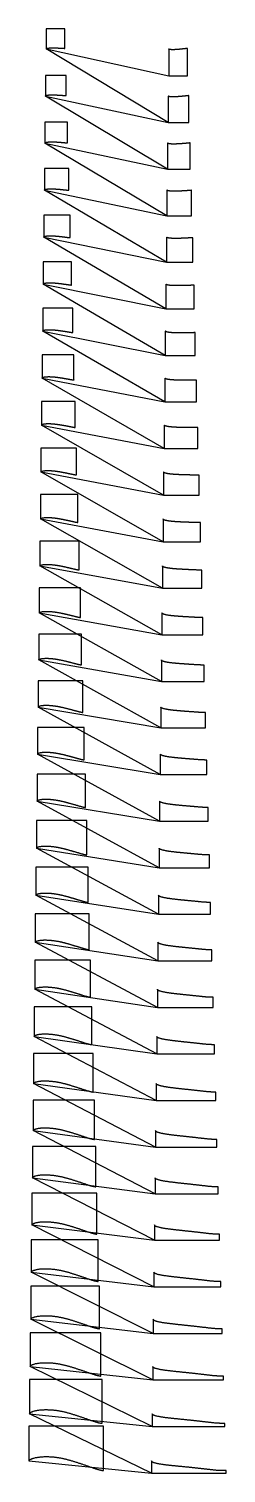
# Model space of a CAD drawing. Header units: inches. Extents: x -97 to 739, y 150 to 6285.
import ezdxf

# ---------------------------------------------------------------- set-up
doc = ezdxf.new("R2010")
doc.units = ezdxf.units.IN
doc.header["$MEASUREMENT"] = 0

msp = doc.modelspace()

# ---------------------------------------------------------------- linework, layer by layer
msp.add_lwpolyline([(-96.744464, 201.902569), (-94.755607, 204.442713), (-92.897686, 206.088321), (-91.063233, 207.573599), (-89.279516, 208.712247), (-87.532142, 209.602615), (-85.801595, 210.378018), (-84.084722, 211.060003), (-82.370228, 211.725734), (-80.655706, 212.391658), (-78.94742, 213.014973), (-75.560145, 214.061459), (-72.196049, 214.949589), (-68.848318, 215.72591), (-65.513158, 216.416358), (-62.188828, 217.032804), (-58.875924, 217.571199), (-55.572781, 218.042903), (-52.278881, 218.451462), (-48.992981, 218.805364), (-45.714491, 219.10864), (-42.442304, 219.368863), (-39.176762, 219.583682), (-35.917604, 219.754886), (-32.664106, 219.88742), (-29.416523, 219.979546), (-26.173783, 220.038589), (-22.936402, 220.061018), (-19.704541, 220.045728), (-16.477125, 220.000076), (-13.254891, 219.919022), (-10.037141, 219.80733), (-6.823409, 219.668196), (-3.61527, 219.490841), (-0.411349, 219.284677), (2.788557, 219.051079), (5.9822, 218.774693), (9.172259, 218.473825), (12.358641, 218.147833), (15.537093, 217.76766), (18.70982, 217.348384), (21.880839, 216.917434), (25.049191, 216.468262), (28.21226, 215.983), (31.368953, 215.454177), (34.522416, 214.903285), (37.673469, 214.335931), (40.81799, 213.723952), (43.958241, 213.082798), (47.096297, 212.42665), (50.229718, 211.738836), (53.35908, 211.023288), (56.485756, 210.289391), (59.608639, 209.529585), (62.727639, 208.743243), (65.843842, 207.937797), (68.957128, 207.112424), (72.066841, 206.262643), (75.173895, 205.394689), (78.27874, 204.511648), (81.380588, 203.608132), (84.480093, 202.688607), (87.577921, 201.757623), (90.673518, 200.811401), (93.767174, 199.851918), (96.859488, 198.883261), (99.950259, 197.904071), (103.039484, 196.914314), (106.127577, 195.916824), (109.214546, 194.911652), (112.300276, 193.898017), (115.385103, 192.878219), (118.469163, 191.853174), (121.552301, 190.821832), (124.634664, 189.785195), (127.716306, 188.743633), (130.797144, 187.696579), (133.877335, 186.645106), (136.956967, 185.589809), (140.035961, 184.530156), (143.114363, 183.466454), (146.192126, 182.398393), (149.269268, 181.326089), (152.346035, 180.251221), (155.42247, 179.174086), (158.498514, 178.094275), (161.573939, 177.010242), (164.648497, 175.920284), (167.725354, 174.84603), (170.800989, 173.763429), (173.87597, 172.676354), (176.952035, 171.596692), (180.030925, 170.53633), (183.11438, 169.507154), (186.20414, 168.521053), (189.301797, 167.5889), (189.611844, 167.497607), (191.16194, 167.040193), (192.71212, 166.583353), (194.262814, 166.130024), (195.814452, 165.683143), (197.367464, 165.245649), (198.92228, 164.82048), (200.47933, 164.410572), (202.039044, 164.018865), (203.601852, 163.648296), (205.168184, 163.301802), (206.738, 162.97911), (208.308505, 162.661132), (209.879659, 162.347577), (211.452058, 162.042533), (213.026301, 161.75009), (214.602987, 161.474334), (216.182714, 161.219355), (217.765849, 160.987656), (219.351625, 160.774003), (219.351625, 350), (-96.744464, 350), (-96.744464, 201.902569), (423.255536, 150), (739.351625, 150), (739.326126, 160.599795), (737.706767, 160.584016), (736.088382, 160.574887), (734.470224, 160.567313), (732.852299, 160.561326), (731.23484, 160.558528), (729.618082, 160.56052), (728.002261, 160.568904), (726.387609, 160.585283), (724.774151, 160.609817), (723.160724, 160.634563), (721.547313, 160.659417), (719.93416, 160.686036), (718.321508, 160.716078), (716.7096, 160.7512), (715.098678, 160.793061), (713.488985, 160.843318), (711.880764, 160.903629), (710.274257, 160.97565), (708.669706, 161.061041), (708.349052, 161.079869), (705.145653, 161.289596), (701.944164, 161.512379), (698.744738, 161.749259), (695.547907, 162.003866), (692.354203, 162.279832), (689.164156, 162.580787), (685.978299, 162.910361), (682.797195, 163.272412), (679.621393, 163.67069), (676.445059, 164.065322), (673.267711, 164.453033), (670.089943, 164.837879), (666.911903, 165.220863), (663.733481, 165.601233), (660.55461, 165.978536), (657.375215, 166.352264), (654.195357, 166.722825), (651.015142, 167.090955), (647.834549, 167.456493), (644.653568, 167.819384), (641.472234, 168.179863), (638.29054, 168.537883), (635.108461, 168.893271), (631.925977, 169.24589), (628.743025, 169.595317), (625.559661, 169.94193), (622.375993, 170.286465), (619.192021, 170.628921), (616.00772, 170.969128), (612.823138, 171.307414), (609.638286, 171.643857), (606.453139, 171.978289), (603.267729, 172.310921), (600.082073, 172.641874), (596.896145, 172.970968), (593.70997, 173.298374), (590.523574, 173.624271), (587.336936, 173.948513), (584.150066, 174.27117), (580.962987, 174.592397), (577.775641, 174.911803), (574.588074, 175.229696), (571.400421, 175.547008), (568.212766, 175.864302), (565.025048, 176.181165), (561.83724, 176.497417), (558.649311, 176.812836), (555.461241, 177.127297), (552.273114, 177.441366), (549.085007, 177.755573), (545.89683, 178.069301), (542.7087, 178.383352), (539.520813, 178.699064), (536.333217, 179.016758), (533.14582, 179.335817), (529.958561, 179.655817), (526.771302, 179.975818), (523.584168, 180.296672), (520.397505, 180.620745), (517.211443, 180.948921), (514.025845, 181.280269), (510.840755, 181.615084), (507.656067, 181.952654), (504.471851, 182.293439), (501.288496, 182.640116), (498.105931, 182.99218), (494.924184, 183.349841), (491.743659, 183.715845), (488.56398, 184.087631), (485.385611, 184.468365), (482.209028, 184.861306), (479.033583, 185.262015), (475.860318, 185.677618), (472.68829, 186.101679), (469.518238, 186.53923), (466.352238, 187.004475), (463.188501, 187.485174), (460.026605, 187.978446), (456.870259, 188.509646), (453.716948, 189.061568), (450.568153, 189.644356), (447.425194, 190.267002), (444.291454, 190.952642), (441.169087, 191.715977), (438.05737, 192.552071), (436.501533, 192.970264), (434.949635, 193.415365), (433.407365, 193.926249), (431.877674, 194.52307), (430.355633, 195.172151), (428.844168, 195.893493), (427.342005, 196.678376), (425.854089, 197.560603), (424.403735, 198.699443), (423.255536, 201.902569), (423.255536, 150), (-94.26229, 402.502051), (-92.317544, 404.965792), (-90.504878, 406.544029), (-88.715918, 407.963334), (-86.976464, 409.050736), (-85.272387, 409.900969), (-83.584812, 410.640562), (-81.910726, 411.289719), (-80.239226, 411.921545), (-78.567841, 412.552595), (-76.902577, 413.142609), (-73.600537, 414.131647), (-70.321229, 414.968285), (-67.058187, 415.695867), (-63.807498, 416.340635), (-60.567517, 416.913613), (-57.338792, 417.411124), (-54.119647, 417.844412), (-50.909563, 418.216956), (-47.707368, 418.536605), (-44.51244, 418.807536), (-41.323748, 419.036656), (-38.141604, 419.221881), (-34.965667, 419.365489), (-31.795251, 419.472083), (-28.630608, 419.539977), (-25.47072, 419.575988), (-22.316111, 419.576606), (-19.166887, 419.541128), (-16.021998, 419.476582), (-12.882165, 419.37814), (-9.746708, 419.250358), (-6.615193, 419.096151), (-3.489135, 418.905359), (-0.367134, 418.687366), (2.750979, 418.443304), (5.862976, 418.158248), (8.971467, 417.84968), (12.076404, 417.517284), (15.173677, 417.133511), (18.265408, 416.712579), (21.355457, 416.280372), (24.442897, 415.830676), (27.525229, 415.34673), (30.601396, 414.821456), (33.674428, 414.27516), (36.745112, 413.713126), (39.809486, 413.108783), (42.869723, 412.476713), (45.927821, 411.830298), (48.981438, 411.153836), (52.03113, 410.451067), (55.078223, 409.730871), (58.121634, 408.985992), (61.161288, 408.215922), (64.19823, 407.427668), (67.232338, 406.620423), (70.262992, 405.790016), (73.291074, 404.942359), (76.317016, 404.080367), (79.340059, 403.198931), (82.360822, 402.302212), (85.379957, 401.39458), (88.39693, 400.472448), (91.412022, 399.537714), (94.425808, 398.594218), (97.438096, 397.640675), (100.448889, 396.67712), (103.458572, 395.706117), (106.467162, 394.727782), (109.474549, 393.741387), (112.481058, 392.749105), (115.486808, 391.751734), (118.491664, 390.748374), (121.495768, 389.739965), (124.499168, 388.726844), (127.501788, 387.708489), (130.503779, 386.685917), (133.505223, 385.659674), (136.50604, 384.629237), (139.506281, 383.594928), (142.505901, 382.556463), (145.504918, 381.513949), (148.503563, 380.468945), (151.501878, 379.421728), (154.499807, 378.371923), (157.497133, 377.318077), (160.493618, 376.258596), (163.492294, 375.213798), (166.489785, 374.161059), (169.486641, 373.104061), (172.484534, 372.054012), (175.485133, 371.02211), (178.49011, 370.019557), (181.501134, 369.057546), (184.519733, 368.146319), (184.821864, 368.057009), (186.332382, 367.609566), (187.842981, 367.162664), (189.354073, 366.71907), (190.866072, 366.281551), (192.379389, 365.852872), (193.894437, 365.435801), (195.411632, 365.03312), (196.931386, 364.647598), (198.454114, 364.282008), (199.98023, 363.939137), (201.509697, 363.618735), (203.039822, 363.302743), (204.570562, 362.990869), (206.102495, 362.686998), (207.636196, 362.394979), (209.172239, 362.118661), (210.711198, 361.861894), (212.253425, 361.627035), (213.798184, 361.40915), (213.798184, 547.816953), (-94.26229, 547.816953), (-94.26229, 402.502051), (425.73771, 347.816953), (733.798184, 347.816953), (733.772191, 361.234886), (732.19336, 361.224342), (730.615522, 361.220457), (729.03796, 361.218415), (727.460674, 361.218231), (725.883888, 361.221396), (724.307824, 361.229402), (722.732704, 361.243741), (721.158793, 361.266177), (719.58609, 361.296722), (718.013395, 361.327311), (716.440701, 361.35791), (714.868252, 361.390155), (713.296283, 361.425613), (711.725026, 361.465846), (710.154716, 361.51243), (708.585587, 361.566928), (707.01787, 361.630898), (705.451799, 361.705901), (703.887607, 361.793498), (703.575014, 361.812666), (700.4521, 362.024536), (697.331026, 362.248745), (694.21194, 362.486275), (691.095349, 362.74054), (687.981765, 363.014962), (684.871698, 363.312962), (681.765659, 363.637968), (678.664195, 363.993649), (675.567839, 364.383573), (672.470979, 364.770115), (669.373156, 365.150199), (666.274939, 365.52765), (663.176473, 365.903425), (660.07765, 366.276813), (656.978404, 366.647361), (653.878664, 367.014591), (650.778486, 367.378893), (647.677981, 367.740998), (644.577121, 368.100727), (641.475897, 368.458017), (638.374344, 368.813094), (635.272455, 369.165926), (632.170206, 369.516341), (629.067576, 369.864202), (625.964519, 370.2092), (622.861079, 370.55163), (619.75736, 370.892188), (616.653363, 371.230884), (613.549074, 371.56762), (610.444523, 371.902605), (607.339732, 372.235978), (604.234676, 372.567574), (601.129384, 372.897584), (598.023876, 373.226154), (594.918125, 373.553091), (591.812167, 373.878639), (588.70602, 374.202918), (585.599658, 374.525761), (582.493093, 374.847238), (579.386352, 375.167536), (576.279387, 375.486335), (573.172237, 375.803895), (570.065034, 376.121097), (566.957869, 376.438555), (563.850665, 376.755749), (560.743401, 377.072544), (557.636053, 377.388769), (554.528602, 377.704311), (551.421132, 378.019722), (548.313721, 378.335532), (545.206277, 378.651119), (542.098913, 378.967241), (538.991826, 379.285216), (535.885053, 379.605307), (532.778521, 379.927005), (529.672162, 380.249867), (526.565851, 380.573049), (523.45971, 380.897367), (520.354044, 381.224875), (517.249021, 381.556696), (514.144547, 381.892188), (511.040592, 382.231169), (507.937034, 382.572805), (504.834013, 382.918047), (501.731905, 383.26941), (498.630626, 383.626324), (495.530214, 383.989054), (492.431043, 384.360108), (489.332769, 384.73717), (486.235886, 385.123559), (483.140825, 385.522163), (480.046949, 385.928718), (476.955254, 386.349885), (473.864825, 386.779549), (470.776459, 387.223039), (467.692171, 387.693871), (464.610208, 388.180286), (461.53022, 388.679946), (458.455749, 389.216594), (455.384398, 389.774156), (452.317673, 390.36273), (449.256857, 390.990927), (446.205179, 391.680384), (443.164974, 392.446756), (440.135472, 393.284887), (438.620923, 393.705305), (437.110288, 394.151967), (435.60904, 394.661561), (434.12017, 395.254137), (432.639005, 395.898373), (431.168342, 396.613016), (429.707094, 397.390783), (428.260322, 398.265593), (426.850786, 399.390049), (425.73771, 402.502051), (425.73771, 347.816953), (-91.781891, 603.029838), (-89.882591, 605.418614), (-88.115997, 606.931568), (-86.373253, 608.287112), (-84.678619, 609.325148), (-83.018278, 610.136857), (-81.374059, 610.842171), (-79.743096, 611.459991), (-78.114911, 612.059481), (-76.486983, 612.657276), (-74.865038, 613.215578), (-71.648736, 614.150122), (-68.45464, 614.938108), (-65.276652, 615.619789), (-62.110756, 616.221663), (-58.955406, 616.753934), (-55.811105, 617.213287), (-52.676168, 617.610841), (-49.550079, 617.950003), (-46.43174, 618.238012), (-43.3205, 618.479173), (-40.215408, 618.679754), (-37.116742, 618.837928), (-34.024088, 618.956431), (-30.936795, 619.039542), (-27.855114, 619.085621), (-24.778086, 619.100994), (-21.706237, 619.08218), (-18.639618, 619.028854), (-15.577211, 618.947726), (-12.519718, 618.834173), (-9.466478, 618.692548), (-6.417091, 618.525497), (-3.373004, 618.32346), (-0.332803, 618.095782), (2.703649, 617.843364), (5.734156, 617.551706), (8.761244, 617.237484), (11.784913, 616.900695), (14.80121, 616.515257), (17.812163, 616.09455), (20.821467, 615.662961), (23.82823, 615.214601), (26.830075, 614.733779), (29.825986, 614.213802), (32.818867, 613.673823), (35.80947, 613.118812), (38.794004, 612.523743), (41.77455, 611.902357), (44.753018, 611.26726), (47.727172, 610.603689), (50.697551, 609.9152), (53.665424, 609.210179), (56.629739, 608.481671), (59.590435, 607.729281), (62.548512, 606.959602), (65.503849, 606.171845), (68.45586, 605.362136), (71.405394, 604.536077), (74.352866, 603.696413), (77.297544, 602.838308), (80.240013, 601.965628), (83.18091, 601.082569), (86.119719, 600.185726), (89.056715, 599.276924), (91.992445, 598.359761), (94.926724, 597.433026), (97.859567, 596.496816), (100.791325, 595.553441), (103.722023, 594.603074), (106.65156, 593.64504), (109.580245, 592.681388), (112.508183, 591.712802), (115.435259, 590.73853), (118.361607, 589.759446), (121.287271, 588.775858), (124.212181, 587.787289), (127.136482, 586.794699), (130.060249, 585.79859), (132.983405, 584.798442), (135.906, 583.794598), (138.827996, 582.786794), (141.749407, 581.775133), (144.670451, 580.761054), (147.591169, 579.744814), (150.511507, 578.726075), (153.43126, 577.703471), (156.350202, 576.675514), (159.271219, 575.661255), (162.191093, 574.639447), (165.110353, 573.613591), (168.030598, 572.594234), (170.953423, 571.591907), (173.880426, 570.617149), (176.813199, 569.680477), (179.753203, 568.791525), (180.047462, 568.704335), (181.51863, 568.267551), (182.989874, 567.831277), (184.461591, 567.398114), (185.934172, 566.970663), (187.408013, 566.551523), (188.883508, 566.143295), (190.361054, 565.748612), (191.841048, 565.370079), (193.323885, 565.010307), (194.809964, 564.67194), (196.299252, 564.354747), (197.789164, 564.04167), (199.279656, 563.732418), (200.771285, 563.430675), (202.2646, 563.140059), (203.760149, 562.864188), (205.258481, 562.60668), (206.75993, 562.36975), (208.263795, 562.148755), (208.263795, 745.633906), (-91.781891, 745.633906), (-91.781891, 603.029838), (428.218109, 545.633906), (728.263795, 545.633906), (728.237415, 561.974655), (726.699126, 561.968456), (725.161846, 561.968918), (723.624887, 561.971496), (722.088248, 561.976184), (720.552139, 561.984369), (719.016769, 561.997437), (717.482349, 562.016774), (715.94917, 562.044296), (714.417211, 562.079873), (712.885235, 562.115335), (711.353246, 562.150713), (709.821489, 562.187624), (708.290188, 562.227542), (706.759565, 562.271939), (705.229848, 562.322313), (703.70126, 562.380133), (702.174021, 562.446861), (700.648354, 562.523964), (699.124482, 562.61291), (698.819942, 562.63225), (695.777421, 562.844617), (692.736664, 563.068628), (689.697812, 563.305207), (686.661349, 563.557557), (683.627764, 563.828899), (680.597544, 564.12245), (677.571179, 564.441442), (674.549197, 564.789361), (671.532111, 565.169595), (668.514552, 565.546702), (665.496082, 565.917801), (662.477247, 566.286489), (659.458185, 566.65368), (656.438794, 567.018701), (653.419006, 567.381102), (650.398754, 567.740434), (647.378092, 568.097068), (644.357132, 568.451729), (641.335843, 568.804223), (638.314215, 569.154479), (635.29228, 569.502712), (632.270037, 569.848907), (629.247459, 570.192892), (626.224525, 570.534529), (623.201206, 570.873622), (620.177533, 571.210381), (617.153606, 571.545467), (614.129429, 571.878898), (611.104997, 572.210648), (608.080324, 572.540809), (605.05544, 572.869578), (602.030322, 573.196797), (599.004994, 573.522633), (595.979482, 573.847261), (592.953756, 574.17047), (589.927863, 574.492575), (586.901812, 574.813642), (583.875576, 575.133482), (580.849164, 575.452166), (577.822609, 575.769909), (574.795875, 576.086461), (571.768992, 576.402037), (568.742087, 576.717467), (565.71526, 577.033413), (562.688418, 577.349253), (559.661545, 577.664896), (556.634624, 577.98022), (553.607639, 578.295121), (550.580672, 578.610143), (547.553803, 578.925807), (544.526937, 579.241493), (541.500183, 579.557915), (538.473736, 579.876368), (535.447629, 580.197063), (532.4218, 580.519593), (529.396179, 580.843497), (526.370653, 581.168025), (523.345338, 581.493953), (520.320503, 581.823041), (517.296351, 582.156636), (514.272826, 582.494372), (511.249832, 582.835612), (508.227225, 583.17941), (505.20522, 583.527179), (502.184175, 583.88128), (499.163993, 584.241081), (496.144723, 584.6069), (493.12671, 584.981011), (490.109639, 585.361339), (487.094033, 585.751342), (484.080278, 586.153553), (481.067751, 586.563879), (478.057396, 586.98853), (475.048332, 587.421704), (472.041409, 587.869008), (469.038572, 588.343284), (466.038113, 588.833246), (463.039754, 589.337074), (460.046858, 589.876952), (457.057155, 590.437901), (454.072165, 591.029961), (451.093138, 591.661373), (448.123133, 592.352321), (445.164654, 593.119349), (442.216892, 593.957096), (440.743388, 594.378465), (439.273761, 594.825416), (437.813248, 595.332515), (436.364868, 595.919687), (434.924218, 596.557883), (433.493957, 597.264641), (432.073189, 598.034046), (430.667064, 598.90009), (429.297715, 600.008853), (428.218109, 603.029838), (428.218109, 545.633906), (-89.304019, 803.491175), (-87.451349, 805.806328), (-85.731519, 807.255984), (-84.035595, 808.549883), (-82.386245, 809.540336), (-80.770009, 810.315041), (-79.169464, 810.987513), (-77.581902, 811.575397), (-75.997296, 812.144026), (-74.413083, 812.710092), (-72.834699, 813.23818), (-69.704538, 814.121), (-66.595991, 814.862994), (-63.50334, 815.501431), (-60.422483, 816.063016), (-57.351977, 816.557165), (-54.292278, 816.980907), (-51.241698, 817.345228), (-48.199726, 817.653465), (-45.165343, 817.912266), (-42.137867, 818.126055), (-39.116433, 818.300484), (-36.101283, 818.433973), (-33.09193, 818.529689), (-30.087766, 818.591595), (-27.089037, 818.618099), (-24.094842, 818.615056), (-21.105712, 818.579013), (-18.121642, 818.510004), (-15.141649, 818.41443), (-12.166412, 818.287869), (-9.195293, 818.134474), (-6.227927, 817.956635), (-3.265691, 817.745372), (-0.307158, 817.509979), (2.647777, 817.25114), (5.596951, 816.954773), (8.542805, 816.636774), (11.485384, 816.297431), (14.420902, 815.912089), (17.351289, 815.493318), (20.280065, 815.06405), (23.206375, 814.618714), (26.12797, 814.142656), (29.043878, 813.629552), (31.95687, 813.097441), (34.867659, 812.550986), (37.772637, 811.966661), (40.673785, 811.35739), (43.572924, 810.735026), (46.467928, 810.085718), (49.359314, 809.41284), (52.248296, 808.724303), (55.133852, 808.013441), (58.015938, 807.279971), (60.895504, 806.530082), (63.772432, 805.763005), (66.646171, 804.975153), (69.517535, 804.171824), (72.386919, 803.3556), (75.253623, 802.521912), (78.118196, 801.674339), (80.981255, 800.816904), (83.842307, 799.946386), (86.701618, 799.064532), (89.559706, 798.17471), (92.416396, 797.275776), (95.271712, 796.367892), (98.125971, 795.453118), (100.979208, 794.531684), (103.831326, 793.602966), (106.682622, 792.668892), (109.533185, 791.730039), (112.382921, 790.785793), (115.231953, 789.836968), (118.080325, 788.88384), (120.92797, 787.925978), (123.775028, 786.964287), (126.621568, 785.999224), (129.467512, 785.030276), (132.312915, 784.057803), (135.157739, 783.081561), (138.002, 782.101648), (140.845901, 781.11939), (143.689478, 780.135024), (146.532685, 779.148245), (149.375325, 778.157773), (152.217186, 777.162224), (155.061003, 776.179418), (157.90372, 775.189447), (160.745847, 774.195632), (163.588905, 773.207882), (166.434411, 772.236081), (169.283884, 771.290124), (172.138837, 770.379875), (175.000659, 769.514378), (175.287087, 769.429431), (176.719107, 769.00391), (178.151201, 768.578869), (179.583744, 768.156749), (181.017109, 767.73999), (182.451671, 767.331028), (183.887804, 766.932306), (185.325891, 766.546309), (186.766306, 766.175483), (188.209426, 765.822284), (189.655636, 765.489215), (191.104904, 765.176066), (192.55476, 764.866749), (194.005159, 764.560973), (195.456637, 764.262228), (196.909716, 763.973908), (198.364915, 763.699407), (199.822757, 763.44212), (201.283559, 763.204122), (202.746652, 762.981055), (202.746652, 943.450859), (-89.304019, 943.450859), (-89.304019, 803.491175), (430.695981, 743.450859), (722.746652, 743.450859), (722.71999, 762.807339), (721.222251, 762.804682), (719.725534, 762.80868), (718.22918, 762.815049), (716.733187, 762.823766), (715.237752, 762.836116), (713.743071, 762.853381), (712.249341, 762.876847), (710.756879, 762.90857), (709.265644, 762.948287), (707.774368, 762.987737), (706.283066, 763.027015), (704.791982, 763.067715), (703.301329, 763.111225), (701.811319, 763.158928), (700.322171, 763.212244), (698.834097, 763.272552), (697.347306, 763.341223), (695.862009, 763.419632), (694.378419, 763.509155), (694.081924, 763.528515), (691.119707, 763.739905), (688.159174, 763.962265), (685.200457, 764.196463), (682.244018, 764.445496), (679.29032, 764.712393), (676.339828, 765.000171), (673.393007, 765.311873), (670.450366, 765.650807), (667.512398, 766.020185), (664.573987, 766.386683), (661.634721, 766.747604), (658.695118, 767.106331), (655.755312, 767.463732), (652.815204, 767.819173), (649.874727, 768.172205), (646.933815, 768.522407), (643.992524, 768.870134), (641.050963, 769.216102), (638.1091, 769.560105), (635.166922, 769.902061), (632.224463, 770.242179), (629.281722, 770.580457), (626.338671, 770.916724), (623.395291, 771.250844), (620.451568, 771.582723), (617.50752, 771.912494), (614.563245, 772.240783), (611.618747, 772.567614), (608.674031, 772.893032), (605.729096, 773.217017), (602.783979, 773.539821), (599.838658, 773.861291), (596.893154, 774.181572), (593.947498, 774.500866), (591.001657, 774.818948), (588.055688, 775.136197), (585.109593, 775.452627), (582.16334, 775.768031), (579.216941, 776.082478), (576.270432, 776.396213), (573.323786, 776.70905), (570.377028, 777.021161), (567.430279, 777.333327), (564.483646, 777.646256), (561.53702, 777.959228), (558.590394, 778.272195), (555.643755, 778.585081), (552.697089, 778.897792), (549.750478, 779.210861), (546.804001, 779.524803), (543.857564, 779.839), (540.911268, 780.154121), (537.965309, 780.471441), (535.019713, 780.791118), (532.074431, 781.112844), (529.12939, 781.436141), (526.184488, 781.760349), (523.239841, 782.086207), (520.295672, 782.415191), (517.352223, 782.74886), (514.409477, 783.087111), (511.467271, 783.428876), (508.525442, 783.773103), (505.584276, 784.121643), (502.64411, 784.476706), (499.70484, 784.837602), (496.766522, 785.204699), (493.82947, 785.580048), (490.893402, 785.961805), (487.958867, 786.353552), (485.026202, 786.757486), (482.094805, 787.169678), (479.165562, 787.595906), (476.23763, 788.03067), (473.311907, 788.479833), (470.390265, 788.955583), (467.471043, 789.447095), (464.554036, 789.953045), (461.642418, 790.494108), (458.734053, 791.056361), (455.830472, 791.649781), (452.932883, 792.282242), (450.044169, 792.972529), (447.166995, 793.738002), (444.30051, 794.573115), (442.867816, 794.994249), (441.438947, 795.440302), (440.018893, 795.943786), (438.610689, 796.524478), (437.210214, 797.155526), (435.819979, 797.853295), (434.439278, 798.613178), (433.073332, 799.46919), (431.743581, 800.561034), (430.695981, 803.491175), (430.695981, 743.450859), (-86.829438, 1003.887299), (-85.024535, 1006.130149), (-83.352107, 1007.518472), (-81.703549, 1008.752816), (-80.099905, 1009.697449), (-78.528108, 1010.436646), (-76.971528, 1011.077693), (-75.427616, 1011.637021), (-73.886821, 1012.176243), (-72.34655, 1012.712084), (-70.811936, 1013.211434), (-67.768269, 1014.045258), (-64.745562, 1014.743879), (-61.738483, 1015.341686), (-58.742869, 1015.865546), (-55.757376, 1016.324113), (-52.782415, 1016.714748), (-49.816303, 1017.048297), (-46.858536, 1017.328025), (-43.908169, 1017.56001), (-40.964502, 1017.748783), (-38.026749, 1017.899406), (-35.095119, 1018.010533), (-32.169058, 1018.085737), (-29.247999, 1018.128676), (-26.332181, 1018.137806), (-23.420768, 1018.118525), (-20.514289, 1018.067414), (-17.612687, 1017.984847), (-14.715015, 1017.876923), (-11.82193, 1017.739415), (-8.932817, 1017.576284), (-6.047345, 1017.389672), (-3.166818, 1017.171159), (-0.289804, 1016.929983), (2.583769, 1016.666616), (5.451785, 1016.367396), (8.316588, 1016.047455), (11.178266, 1015.707358), (14.033212, 1015.323834), (16.883253, 1014.908669), (19.731725, 1014.483387), (22.577813, 1014.042725), (25.4194, 1013.573028), (28.255562, 1013.068337), (31.088927, 1012.545604), (33.920172, 1012.0092), (36.745876, 1011.437049), (39.567919, 1010.841285), (42.388026, 1010.233032), (45.204186, 1009.599319), (48.016896, 1008.943348), (50.827309, 1008.272562), (53.634436, 1007.580585), (56.43825, 1006.867236), (59.239651, 1006.138316), (62.038521, 1005.393073), (64.834347, 1004.628198), (67.627906, 1003.848695), (70.419573, 1003.056988), (73.208679, 1002.248764), (75.995737, 1001.427327), (78.781344, 1000.596534), (81.565028, 999.753337), (84.347049, 998.89941), (87.127894, 998.037898), (89.907397, 997.167724), (92.68559, 996.289107), (95.462757, 995.403871), (98.238942, 994.512299), (101.014056, 993.613815), (103.788379, 992.710231), (106.561984, 991.802021), (109.334798, 990.888703), (112.106937, 989.971032), (114.87844, 989.049257), (117.649246, 988.122986), (120.419487, 987.193072), (123.189227, 986.259932), (125.95839, 985.323059), (128.727031, 984.382825), (131.495117, 983.43901), (134.262662, 982.491705), (137.029854, 981.542127), (139.796728, 980.590493), (142.563241, 979.636531), (145.329208, 978.679046), (148.094428, 977.71675), (150.861482, 976.766276), (153.627483, 975.809012), (156.392919, 974.848101), (159.15923, 973.892836), (161.927851, 972.952475), (164.70022, 972.036287), (167.477768, 971.153508), (170.261809, 970.312608), (170.540446, 970.230021), (171.933517, 969.816349), (173.326658, 969.403129), (174.720223, 968.992645), (176.114567, 968.587182), (177.510042, 968.189019), (178.907004, 967.800444), (180.305815, 967.423801), (181.706832, 967.061383), (183.110411, 966.715493), (184.516919, 966.388498), (185.926327, 966.080207), (187.336287, 965.775475), (188.746753, 965.474009), (190.158237, 965.179112), (191.571233, 964.893962), (192.986231, 964.621736), (194.403726, 964.36561), (195.824018, 964.127527), (197.246474, 963.903402), (197.246474, 1141.267811), (-86.829438, 1141.267811), (-86.829438, 1003.887299), (433.170562, 941.267811), (717.246474, 941.267811), (717.219637, 963.730289), (715.762452, 963.730393), (714.306296, 963.737135), (712.850544, 963.746486), (711.395191, 963.758408), (709.940421, 963.774085), (708.486416, 963.794704), (707.033361, 963.821448), (705.581595, 963.856507), (704.131057, 963.89949), (702.680456, 963.942064), (701.229815, 963.984384), (699.779378, 964.028017), (698.329348, 964.07427), (696.879924, 964.124438), (695.431316, 964.179869), (693.983724, 964.241852), (692.537346, 964.311669), (691.092382, 964.390608), (689.649033, 964.479957), (689.360574, 964.49919), (686.478569, 964.708167), (683.598163, 964.927461), (680.719482, 965.157884), (677.842961, 965.402238), (674.969039, 965.663361), (672.098156, 965.94408), (669.230753, 966.247254), (666.367318, 966.576016), (663.508321, 966.93341), (660.648915, 967.288161), (657.788708, 967.637753), (654.928194, 967.985357), (652.067499, 968.331799), (649.206532, 968.676483), (646.345222, 969.01896), (643.48351, 969.358838), (640.621447, 969.696456), (637.759144, 970.03252), (634.896566, 970.366812), (632.033699, 970.699243), (629.170575, 971.030012), (626.307194, 971.359132), (623.443532, 971.686432), (620.579567, 972.011776), (617.715299, 972.335172), (614.850739, 972.656675), (611.985976, 972.976878), (609.121017, 973.295815), (606.255879, 973.613593), (603.390542, 973.930086), (600.525052, 974.2456), (597.659388, 974.559987), (594.793569, 974.873372), (591.927629, 975.185979), (589.061531, 975.49757), (586.195345, 975.808588), (583.329064, 976.118996), (580.462653, 976.428567), (577.596124, 976.737375), (574.729518, 977.045685), (571.862816, 977.353378), (568.996038, 977.66058), (566.129299, 977.968031), (563.262714, 978.276474), (560.396157, 978.585103), (557.529628, 978.893909), (554.663121, 979.202859), (551.796623, 979.51187), (548.930216, 979.821461), (546.063977, 980.132145), (543.197813, 980.443301), (540.331819, 980.75556), (537.46619, 981.070173), (534.600942, 981.38725), (531.736044, 981.706575), (528.871418, 982.027656), (526.006974, 982.349917), (523.142823, 982.674064), (520.279151, 983.0013), (517.416231, 983.333384), (514.554084, 983.670459), (511.692483, 984.011054), (508.831249, 984.354017), (505.970732, 984.70161), (503.111254, 985.055898), (500.252698, 985.416137), (497.395129, 985.782742), (494.538832, 986.157551), (491.683555, 986.538937), (488.829871, 986.930601), (485.97807, 987.334413), (483.127569, 987.746608), (480.279198, 988.172546), (477.432151, 988.60702), (474.587372, 989.056128), (471.746653, 989.531422), (468.908385, 990.022528), (466.072436, 990.528593), (463.241786, 991.068836), (460.414434, 991.630354), (457.591914, 992.223047), (454.775394, 992.854434), (451.967574, 993.541946), (449.171263, 994.303697), (446.385575, 995.13397), (444.993444, 995.553702), (443.605073, 995.997694), (442.225194, 996.496462), (440.856848, 997.06962), (439.496199, 997.692433), (438.145609, 998.380131), (436.804558, 999.129352), (435.478313, 999.974088), (434.187567, 1001.04781), (433.170562, 1003.887299), (433.170562, 941.267811), (-84.359033, 1204.215471), (-82.603093, 1206.387401), (-80.978716, 1207.716408), (-79.378073, 1208.893339), (-77.820556, 1209.793965), (-76.293535, 1210.499202), (-74.781208, 1211.11029), (-73.281194, 1211.642488), (-71.784439, 1212.153808), (-70.288332, 1212.660976), (-68.797693, 1213.133113), (-65.840859, 1213.920766), (-62.904266, 1214.578727), (-59.982982, 1215.138614), (-57.072793, 1215.627406), (-54.172464, 1216.053027), (-51.282357, 1216.413154), (-48.400803, 1216.718485), (-45.527303, 1216.97221), (-42.660993, 1217.179864), (-39.801153, 1217.346071), (-36.94708, 1217.475325), (-34.098949, 1217.566508), (-31.256145, 1217.623568), (-28.41814, 1217.64987), (-25.58517, 1217.643918), (-22.75646, 1217.610669), (-19.932539, 1217.546744), (-17.113297, 1217.452836), (-14.297828, 1217.334749), (-11.486763, 1217.188448), (-8.679513, 1217.017706), (-5.875781, 1216.824426), (-3.076795, 1216.600734), (-0.281125, 1216.355795), (2.511271, 1216.089886), (5.298327, 1215.78976), (8.082288, 1215.469802), (10.863283, 1215.130843), (13.63789, 1214.75095), (16.407829, 1214.341153), (19.176247, 1213.921613), (21.94237, 1213.487364), (24.704216, 1213.025721), (27.460912, 1212.53107), (30.214938, 1212.019318), (32.966933, 1211.494551), (35.713669, 1210.936096), (38.456922, 1210.355321), (41.198318, 1209.762647), (43.935966, 1209.145955), (46.670337, 1208.508274), (49.402524, 1207.8566), (52.131576, 1207.184837), (54.85748, 1206.492902), (57.581082, 1205.78622), (60.302267, 1205.064056), (63.020562, 1204.32337), (65.736702, 1203.568879), (68.451042, 1202.802854), (71.162947, 1202.021233), (73.872893, 1201.227054), (76.581454, 1200.424009), (79.288183, 1199.609221), (81.99333, 1198.784293), (84.69735, 1197.95215), (87.400087, 1197.111785), (90.101582, 1196.263468), (92.802087, 1195.408798), (95.501651, 1194.548107), (98.200193, 1193.680866), (100.897979, 1192.808774), (103.595065, 1191.932208), (106.291398, 1191.050811), (108.987086, 1190.16528), (111.682163, 1189.275839), (114.376575, 1188.382134), (117.070446, 1187.484969), (119.763837, 1186.584719), (122.456667, 1185.680883), (125.148999, 1184.77385), (127.840799, 1183.863416), (130.532083, 1182.94967), (133.223023, 1182.03372), (135.91365, 1181.115768), (138.603928, 1180.195573), (141.29368, 1179.272018), (143.982723, 1178.343912), (146.673472, 1177.426741), (149.363218, 1176.503141), (152.052425, 1175.576089), (154.74245, 1174.654277), (157.434643, 1173.746358), (160.130358, 1172.861001), (162.83094, 1172.006829), (165.537625, 1171.191758), (165.808513, 1171.111657), (167.162845, 1170.710466), (168.517244, 1170.309698), (169.872042, 1169.911488), (171.227572, 1169.517971), (172.584167, 1169.131273), (173.94216, 1168.753534), (175.301895, 1168.386958), (176.663707, 1168.033692), (178.027934, 1167.69589), (179.394923, 1167.37579), (180.764648, 1167.073218), (182.134886, 1166.773939), (183.505594, 1166.477663), (184.877257, 1166.187511), (186.250339, 1165.906449), (187.625303, 1165.637445), (189.002612, 1165.383466), (190.38255, 1165.146325), (191.764519, 1164.922203), (191.764519, 1339.084764), (-84.359033, 1339.084764), (-84.359033, 1204.215471), (435.640967, 1139.084764), (711.764519, 1139.084764), (711.737628, 1164.74991), (710.320996, 1164.751944), (708.905396, 1164.760592), (707.490238, 1164.77207), (706.075513, 1164.786324), (704.661392, 1164.804446), (703.248044, 1164.827525), (701.835641, 1164.856652), (700.424542, 1164.894135), (699.014667, 1164.939465), (697.604708, 1164.984251), (696.194696, 1165.028705), (694.784874, 1165.07437), (693.375432, 1165.12247), (691.966559, 1165.174218), (690.558454, 1165.230888), (689.151306, 1165.293686), (687.745301, 1165.363806), (686.340626, 1165.442453), (684.93747, 1165.530828), (684.657038, 1165.549777), (681.85514, 1165.754812), (679.054754, 1165.969532), (676.255997, 1166.194694), (673.459279, 1166.43291), (670.665012, 1166.686839), (667.87361, 1166.959118), (665.08549, 1167.252431), (662.301116, 1167.569742), (659.520937, 1167.91393), (656.740381, 1168.255701), (653.959082, 1168.592718), (651.177504, 1168.927943), (648.39577, 1169.262164), (645.613791, 1169.594819), (642.831498, 1169.925464), (640.048834, 1170.253731), (637.265849, 1170.579942), (634.482653, 1170.904798), (631.699208, 1171.228066), (628.915501, 1171.549651), (626.131562, 1171.869744), (623.347393, 1172.18837), (620.562969, 1172.505359), (617.778268, 1172.820577), (614.993307, 1173.134124), (612.208082, 1173.445987), (609.422682, 1173.756724), (606.637113, 1174.066377), (603.851401, 1174.375112), (601.06551, 1174.682706), (598.279497, 1174.989513), (595.493338, 1175.29539), (592.707051, 1175.600442), (589.920673, 1175.904916), (587.134167, 1176.208562), (584.347608, 1176.511879), (581.560986, 1176.814786), (578.774262, 1177.117036), (575.987446, 1177.418705), (573.200586, 1177.720083), (570.41367, 1178.021108), (567.626712, 1178.321867), (564.839822, 1178.623055), (562.053121, 1178.925454), (559.266469, 1179.228171), (556.479872, 1179.531238), (553.69333, 1179.834661), (550.906833, 1180.138368), (548.120459, 1180.442865), (545.334288, 1180.74866), (542.548222, 1181.055134), (539.762355, 1181.362877), (536.976877, 1181.673117), (534.191799, 1181.985918), (531.407101, 1182.301153), (528.622705, 1182.618316), (525.838531, 1182.936913), (523.054686, 1183.257615), (520.271318, 1183.581367), (517.488729, 1183.910114), (514.706978, 1184.244232), (511.925777, 1184.58187), (509.14493, 1184.921783), (506.364853, 1185.26662), (503.585844, 1185.618304), (500.80778, 1185.976044), (498.030732, 1186.340296), (495.254956, 1186.712694), (492.48023, 1187.091821), (489.707148, 1187.481481), (486.935954, 1187.883236), (484.166085, 1188.293481), (481.398314, 1188.71717), (478.631874, 1189.149385), (475.867749, 1189.596434), (473.107647, 1190.069252), (470.350016, 1190.557907), (467.594793, 1191.061992), (464.844759, 1191.599321), (462.098053, 1192.157975), (459.356207, 1192.747767), (456.620341, 1193.375869), (453.892971, 1194.058408), (451.177031, 1194.81418), (448.471606, 1195.637321), (447.119759, 1196.054443), (445.771597, 1196.495165), (444.431579, 1196.988075), (443.10274, 1197.552604), (441.781536, 1198.166052), (440.470174, 1198.842557), (439.168313, 1199.579938), (437.881247, 1200.412114), (436.62886, 1201.466472), (435.640967, 1204.215471), (435.640967, 1139.084764), (-81.893291, 1404.480284), (-80.187382, 1406.582584), (-78.611598, 1407.854204), (-77.059319, 1408.975776), (-75.548274, 1409.83412), (-74.066304, 1410.506861), (-72.598469, 1411.089374), (-71.142553, 1411.59579), (-69.690018, 1412.080628), (-68.238246, 1412.560595), (-66.791738, 1413.00696), (-63.921997, 1413.751105), (-61.071726, 1414.37096), (-58.23639, 1414.895476), (-55.411752, 1415.3517), (-52.596681, 1415.746852), (-49.791493, 1416.078912), (-46.994538, 1416.358421), (-44.205325, 1416.588496), (-41.423072, 1416.774147), (-38.647041, 1416.920081), (-35.876612, 1417.03025), (-33.111928, 1417.10375), (-30.352314, 1417.144878), (-27.597289, 1417.156719), (-24.847078, 1417.137823), (-22.100971, 1417.092725), (-19.359493, 1417.018085), (-16.622486, 1416.914899), (-13.889087, 1416.788684), (-11.159898, 1416.635591), (-8.434357, 1416.45921), (-5.712202, 1416.261216), (-2.994583, 1416.034262), (-0.280078, 1415.787432), (2.431327, 1415.520816), (5.137623, 1415.221578), (7.840948, 1414.903381), (10.541472, 1414.567299), (13.235963, 1414.192701), (15.926032, 1413.789884), (18.614633, 1413.377692), (21.301034, 1412.951449), (23.983391, 1412.4994), (26.66088, 1412.016272), (29.335833, 1411.516956), (32.008848, 1411.005263), (34.676898, 1410.461879), (37.341648, 1409.89743), (40.004624, 1409.321656), (42.664057, 1408.723262), (45.320395, 1408.10511), (47.974665, 1407.473763), (50.625957, 1406.823397), (53.274271, 1406.154023), (55.9204, 1405.470702), (58.564232, 1404.772718), (61.205331, 1404.057287), (63.844392, 1403.32885), (66.481749, 1402.58953), (69.116802, 1401.835506), (71.749989, 1401.069562), (74.38186, 1400.295228), (77.011993, 1399.509794), (79.640627, 1398.71479), (82.268188, 1397.912935), (84.894527, 1397.103282), (87.519696, 1396.286156), (90.14391, 1395.462937), (92.767228, 1394.634003), (95.389576, 1393.798871), (98.011202, 1392.959131), (100.632151, 1392.115066), (103.252385, 1391.266439), (105.872005, 1390.413893), (108.491042, 1389.557624), (111.109446, 1388.697319), (113.727336, 1387.83373), (116.344765, 1386.967194), (118.961654, 1386.097218), (121.578067, 1385.224202), (124.193976, 1384.347963), (126.809392, 1383.468582), (129.424475, 1382.587069), (132.039251, 1381.703606), (134.65369, 1380.817982), (137.267627, 1379.92916), (139.880891, 1379.036038), (142.495734, 1378.152997), (145.109625, 1377.263879), (147.723004, 1376.371496), (150.337144, 1375.483964), (152.953307, 1374.609348), (155.57276, 1373.755738), (158.196762, 1372.931165), (160.826469, 1372.143013), (161.089645, 1372.065511), (162.405427, 1371.677359), (163.721271, 1371.289603), (165.037488, 1370.904233), (166.354391, 1370.523238), (167.672289, 1370.148599), (168.991496, 1369.782309), (170.312335, 1369.426442), (171.63512, 1369.082999), (172.960167, 1368.753994), (174.287806, 1368.441536), (175.618012, 1368.145467), (176.948695, 1367.852438), (178.279808, 1367.562158), (179.611813, 1367.277571), (180.945143, 1367.001441), (182.280231, 1366.736533), (183.61751, 1366.485612), (184.957244, 1366.250367), (186.298876, 1366.027233), (186.298876, 1536.901717), (-81.893291, 1536.901717), (-81.893291, 1404.480284), (438.106709, 1336.901717), (706.298876, 1336.901717), (706.272048, 1365.855975), (704.895965, 1365.859185), (703.520914, 1365.868975), (702.146337, 1365.8818), (700.772226, 1365.897592), (699.398735, 1365.91735), (698.026023, 1365.942074), (696.654245, 1365.972761), (695.28378, 1366.011832), (693.914531, 1366.058665), (692.545177, 1366.104829), (691.175759, 1366.150587), (689.806516, 1366.197456), (688.437626, 1366.246583), (687.069267, 1366.2991), (685.701628, 1366.35621), (684.334885, 1366.419037), (682.969211, 1366.488694), (681.604783, 1366.566301), (680.241775, 1366.652979), (679.96936, 1366.671501), (677.247474, 1366.871215), (674.527009, 1367.079999), (671.808076, 1367.298564), (669.091055, 1367.529335), (666.376336, 1367.774795), (663.664302, 1368.037404), (660.955349, 1368.319671), (658.249913, 1368.624399), (655.548422, 1368.954305), (652.846586, 1369.282013), (650.144067, 1369.605354), (647.441296, 1369.927093), (644.738392, 1370.247978), (642.035271, 1370.567481), (639.331864, 1370.885161), (636.628119, 1371.200677), (633.924082, 1371.514335), (631.219863, 1371.826824), (628.515423, 1372.137904), (625.810745, 1372.44747), (623.105859, 1372.755707), (620.400771, 1373.062651), (617.695454, 1373.368135), (614.989887, 1373.672024), (612.2841, 1373.974507), (609.57808, 1374.275504), (606.87191, 1374.575542), (604.165597, 1374.874668), (601.459177, 1375.173108), (598.752599, 1375.470543), (596.045927, 1375.767374), (593.339138, 1376.063461), (590.632246, 1376.358893), (587.925294, 1376.653936), (585.218239, 1376.948329), (582.51117, 1377.242626), (579.804066, 1377.5367), (577.096886, 1377.830291), (574.389642, 1378.123473), (571.682382, 1378.416558), (568.975107, 1378.709539), (566.267824, 1379.00247), (563.560634, 1379.295998), (560.853665, 1379.59094), (558.146767, 1379.886328), (555.439948, 1380.182226), (552.733217, 1380.478681), (550.026563, 1380.775629), (547.320063, 1381.073565), (544.613797, 1381.37299), (541.907668, 1381.673288), (539.201762, 1381.97501), (536.496267, 1382.279361), (533.791188, 1382.586361), (531.086517, 1382.895966), (528.382172, 1383.20766), (525.67809, 1383.521023), (522.974369, 1383.836695), (520.271119, 1384.155378), (517.568673, 1384.479184), (514.867122, 1384.808714), (512.166123, 1385.141758), (509.465465, 1385.476986), (506.765621, 1385.817408), (504.066871, 1386.164811), (501.369083, 1386.518357), (498.672335, 1386.878545), (495.976853, 1387.246812), (493.282446, 1387.62194), (490.589724, 1388.007827), (487.898886, 1388.40574), (485.209392, 1388.812231), (482.521956, 1389.231864), (479.835852, 1389.659999), (477.152099, 1390.103134), (474.472314, 1390.571606), (471.795009, 1391.055915), (469.120188, 1391.556075), (466.450429, 1392.088547), (463.784012, 1392.642358), (461.12246, 1393.227224), (458.466844, 1393.84998), (455.819492, 1394.525494), (453.183446, 1395.273184), (450.557767, 1396.087048), (449.245937, 1396.500426), (447.937701, 1396.936745), (446.637244, 1397.42273), (445.34758, 1397.977607), (444.065459, 1398.580635), (442.792929, 1399.244896), (441.529826, 1399.969329), (440.281443, 1400.787734), (439.066806, 1401.821559), (438.106709, 1404.480284), (438.106709, 1336.901717), (-79.433218, 1604.675092), (-77.778565, 1606.709194), (-76.251991, 1607.925479), (-74.748579, 1608.993869), (-73.284395, 1609.811779), (-71.847788, 1610.453606), (-70.424709, 1611.009048), (-69.013117, 1611.491145), (-67.605003, 1611.95104), (-66.197756, 1612.405392), (-64.795552, 1612.827546), (-62.013191, 1613.531078), (-59.249467, 1614.11561), (-56.500246, 1614.607535), (-53.76129, 1615.033918), (-51.031573, 1615.401306), (-48.311367, 1615.707966), (-45.599046, 1615.964276), (-42.894134, 1616.17328), (-40.195925, 1616.339482), (-37.503671, 1616.467661), (-34.816834, 1616.561252), (-32.135524, 1616.619553), (-29.459016, 1616.647187), (-26.786871, 1616.646966), (-24.119308, 1616.617487), (-21.455681, 1616.56288), (-18.796505, 1616.479848), (-16.14158, 1616.36967), (-13.490087, 1616.237584), (-10.842599, 1616.079922), (-8.198582, 1615.900096), (-5.557808, 1615.699564), (-2.921347, 1615.471486), (-0.287793, 1615.224857), (2.342843, 1614.959589), (4.968614, 1614.663257), (7.591548, 1614.348815), (10.211852, 1614.017573), (12.826489, 1613.650155), (15.436964, 1613.256151), (18.046026, 1612.853133), (20.652989, 1612.436707), (23.256151, 1611.996013), (25.854738, 1611.526108), (28.450929, 1611.040902), (31.045279, 1610.543942), (33.634968, 1610.017221), (36.221549, 1609.470654), (38.806444, 1608.913321), (41.388008, 1608.334721), (43.966665, 1607.737556), (46.543377, 1607.127969), (49.117272, 1606.500403), (51.688368, 1605.854955), (54.2574, 1605.196338), (56.824261, 1604.523852), (59.388553, 1603.834962), (61.950928, 1603.133838), (64.511699, 1602.422463), (67.070301, 1601.697248), (69.627134, 1600.960734), (72.182726, 1600.216292), (74.736677, 1599.461373), (77.289216, 1598.697438), (79.840737, 1597.927005), (82.391101, 1597.149189), (84.940368, 1596.364359), (87.48872, 1595.573693), (90.036224, 1594.77761), (92.582811, 1593.97567), (95.128713, 1593.169359), (97.673961, 1592.358871), (100.218535, 1591.544082), (102.762528, 1590.72558), (105.305967, 1589.903541), (107.848808, 1589.077685), (110.391162, 1588.248716), (112.933076, 1587.416936), (115.474473, 1586.581858), (118.015417, 1585.743894), (120.555885, 1584.902878), (123.095886, 1584.058888), (125.635564, 1583.212836), (128.174945, 1582.364886), (130.714, 1581.514857), (133.252579, 1580.661786), (135.790523, 1579.80466), (138.329917, 1578.956792), (140.868413, 1578.103189), (143.406426, 1577.246504), (145.94514, 1576.394293), (148.485729, 1575.55406), (151.029373, 1574.73333), (153.577241, 1573.939567), (156.130407, 1573.179639), (156.385915, 1573.104868), (157.663362, 1572.730423), (158.940868, 1572.356348), (160.218721, 1571.984492), (161.497211, 1571.616705), (162.776626, 1571.254826), (164.057258, 1570.90071), (165.339409, 1570.556301), (166.623372, 1570.223461), (167.909442, 1569.904069), (169.197928, 1569.600107), (170.488809, 1569.311437), (171.780127, 1569.025561), (173.071838, 1568.742192), (174.364375, 1568.4641), (175.658142, 1568.193855), (176.95354, 1567.934027), (178.250971, 1567.687183), (179.550682, 1567.454895), (180.852152, 1567.233843), (180.852152, 1734.71867), (-79.433218, 1734.71867), (-79.433218, 1604.675092), (440.566782, 1534.71867), (700.852152, 1534.71867), (700.825527, 1567.063835), (699.489988, 1567.067352), (698.155473, 1567.077409), (696.821463, 1567.090688), (695.487945, 1567.107109), (694.155062, 1567.127583), (692.822956, 1567.153023), (691.49177, 1567.184338), (690.1619, 1567.224048), (688.83323, 1567.271428), (687.504437, 1567.318022), (686.17557, 1567.36414), (684.846862, 1567.411275), (683.518481, 1567.460497), (682.190592, 1567.512859), (680.863372, 1567.569498), (679.536986, 1567.631458), (678.211595, 1567.699772), (676.887361, 1567.77548), (675.564449, 1567.859623), (675.30004, 1567.877555), (672.658053, 1568.070343), (670.017394, 1568.271609), (667.378166, 1568.482015), (664.740722, 1568.703809), (662.105423, 1568.939304), (659.472629, 1569.190786), (656.842705, 1569.4606), (654.216066, 1569.751388), (651.593113, 1570.065713), (648.969849, 1570.378051), (646.345959, 1570.686393), (643.721847, 1570.993314), (641.097623, 1571.299525), (638.473211, 1571.604529), (635.848541, 1571.90789), (633.223564, 1572.209292), (630.598326, 1572.509023), (627.972933, 1572.807766), (625.347345, 1573.105268), (622.721546, 1573.40142), (620.095563, 1573.696398), (617.469404, 1573.990249), (614.843042, 1574.282808), (612.216458, 1574.573941), (609.589692, 1574.863921), (606.962723, 1575.152605), (604.335629, 1575.440487), (601.708418, 1575.727623), (599.081134, 1576.01429), (596.453713, 1576.300083), (593.826224, 1576.585445), (591.198647, 1576.870241), (588.570992, 1577.154542), (585.943304, 1577.438633), (583.315541, 1577.722244), (580.687797, 1578.005977), (578.060046, 1578.289665), (575.432245, 1578.573033), (572.804406, 1578.856156), (570.17658, 1579.139365), (567.548775, 1579.422708), (564.920993, 1579.7062), (562.29333, 1579.990448), (559.665918, 1580.276301), (557.038594, 1580.562717), (554.411374, 1580.849794), (551.784271, 1581.137617), (549.157276, 1581.42613), (546.530464, 1581.715815), (543.903913, 1582.007167), (541.277528, 1582.299574), (538.651388, 1582.593549), (536.025679, 1582.890273), (533.400396, 1583.189724), (530.775547, 1583.491937), (528.151047, 1583.796386), (525.526844, 1584.102727), (522.903032, 1584.411564), (520.279684, 1584.723368), (517.657157, 1585.040411), (515.035577, 1585.363499), (512.414545, 1585.690091), (509.793841, 1586.018778), (507.17399, 1586.352905), (504.555249, 1586.694127), (501.937483, 1587.041567), (499.320773, 1587.395759), (496.705317, 1587.757953), (494.090954, 1588.127124), (491.478306, 1588.507248), (488.867529, 1588.899315), (486.258105, 1589.300028), (483.650692, 1589.713578), (481.044605, 1590.135594), (478.440888, 1590.572744), (475.841069, 1591.034783), (473.243726, 1591.512632), (470.648923, 1592.006704), (468.059036, 1592.532158), (465.472487, 1593.07893), (462.890782, 1593.656631), (460.314939, 1594.271763), (457.747098, 1594.93799), (455.190386, 1595.675277), (452.643845, 1596.477508), (451.371714, 1596.885903), (450.103073, 1597.316581), (448.841826, 1597.794468), (447.590948, 1598.338566), (446.347486, 1598.930014), (445.113329, 1599.580879), (443.888477, 1600.291156), (442.678196, 1601.094479), (441.500601, 1602.106504), (440.566782, 1604.675092), (440.566782, 1534.71867), (-76.97741, 1804.832247), (-75.374403, 1806.798909), (-73.897134, 1807.96129), (-72.442629, 1808.978059), (-71.025339, 1809.756785), (-69.634127, 1810.368696), (-68.255832, 1810.897987), (-66.888579, 1811.356654), (-65.524882, 1811.79257), (-64.162149, 1812.222321), (-62.804234, 1812.621249), (-60.109225, 1813.285929), (-57.43201, 1813.836795), (-54.768845, 1814.297787), (-52.115504, 1814.69594), (-49.471064, 1815.037155), (-46.835754, 1815.319975), (-44.207978, 1815.554603), (-41.587272, 1815.744009), (-38.973006, 1815.892217), (-36.364425, 1816.004062), (-33.761069, 1816.082487), (-31.163017, 1816.126984), (-28.569501, 1816.142468), (-25.980121, 1816.131496), (-23.395089, 1816.092709), (-20.813821, 1816.029849), (-18.236825, 1815.939665), (-15.663859, 1815.823699), (-13.094147, 1815.686918), (-10.528235, 1815.525833), (-7.965617, 1815.343679), (-5.406096, 1815.14171), (-2.850667, 1814.913574), (-0.297937, 1814.668166), (2.252052, 1814.405231), (4.797423, 1814.112752), (7.340092, 1813.802997), (9.880299, 1813.477488), (12.415205, 1813.11807), (14.946202, 1812.733651), (17.475845, 1812.340574), (20.00349, 1811.934716), (22.527575, 1811.506081), (25.047375, 1811.050043), (27.564919, 1810.579566), (30.080719, 1810.097941), (32.592159, 1809.588426), (35.100681, 1809.060244), (37.607605, 1808.521843), (40.111409, 1807.963485), (42.612491, 1807.387718), (45.111749, 1806.800277), (47.608353, 1806.195867), (50.102333, 1805.574668), (52.594372, 1804.941053), (55.084363, 1804.294342), (57.571948, 1803.632236), (60.057737, 1802.958647), (62.54202, 1802.275417), (65.024269, 1801.579186), (67.504847, 1800.872258), (69.984255, 1800.157852), (72.46212, 1799.433574), (74.938659, 1798.700818), (77.414236, 1797.961906), (79.888722, 1797.216013), (82.362181, 1796.463554), (84.834767, 1795.705509), (87.306552, 1794.942337), (89.777473, 1794.173641), (92.247746, 1793.400803), (94.717389, 1792.623934), (97.186399, 1791.843017), (99.654861, 1791.05859), (102.122797, 1790.270804), (104.59017, 1789.479415), (107.057083, 1788.685081), (109.523576, 1787.888067), (111.989576, 1787.087896), (114.455149, 1786.284987), (116.92027, 1785.479195), (119.384952, 1784.67059), (121.849322, 1783.859992), (124.313403, 1783.04755), (126.777173, 1782.233109), (129.24049, 1781.415778), (131.703211, 1780.594629), (134.167255, 1779.78195), (136.630455, 1778.963866), (139.0932, 1778.142877), (141.556589, 1777.326001), (144.021708, 1776.520197), (146.489651, 1775.732448), (148.961497, 1774.969672), (151.438243, 1774.238237), (151.686095, 1774.166229), (152.92527, 1773.805639), (154.164498, 1773.445394), (155.404049, 1773.087208), (156.644189, 1772.732795), (157.885186, 1772.383859), (159.127307, 1772.04212), (160.370838, 1771.709397), (161.616049, 1771.387419), (162.863213, 1771.077932), (164.112621, 1770.7828), (165.364254, 1770.501898), (166.616287, 1770.223556), (167.868675, 1769.947486), (169.121826, 1769.676294), (170.376111, 1769.41236), (171.631904, 1769.158066), (172.889576, 1768.915793), (174.149354, 1768.686994), (175.410757, 1768.468588), (175.410757, 1932.535623), (-76.97741, 1932.535623), (-76.97741, 1804.832247), (443.02259, 1732.535623), (695.410757, 1732.535623), (695.384409, 1768.300053), (694.089408, 1768.303553), (692.795422, 1768.313542), (691.501967, 1768.326925), (690.209027, 1768.343609), (688.916733, 1768.364421), (687.625214, 1768.390188), (686.334599, 1768.421738), (685.045295, 1768.461681), (683.757175, 1768.509193), (682.468915, 1768.555809), (681.180571, 1768.601886), (679.892372, 1768.648888), (678.604473, 1768.697813), (677.317027, 1768.749637), (676.030202, 1768.805433), (674.744149, 1768.866168), (673.459018, 1768.932797), (672.174959, 1769.006284), (670.892123, 1769.087595), (670.635716, 1769.104881), (668.073594, 1769.290211), (665.512709, 1769.483449), (662.953155, 1769.685206), (660.395259, 1769.897563), (657.839355, 1770.122665), (655.285775, 1770.362635), (652.734861, 1770.619654), (650.187002, 1770.896214), (647.642574, 1771.194725), (645.097867, 1771.491448), (642.552591, 1771.784533), (640.007121, 1772.076371), (637.46156, 1772.367634), (634.915837, 1772.657857), (632.369884, 1772.94661), (629.823655, 1773.233599), (627.277193, 1773.519099), (624.730604, 1773.80378), (622.183845, 1774.087382), (619.6369, 1774.36979), (617.089795, 1774.651171), (614.542538, 1774.931585), (611.995104, 1775.210867), (609.447473, 1775.488885), (606.899699, 1775.765989), (604.35175, 1776.041977), (601.8037, 1776.317315), (599.255557, 1776.592062), (596.707374, 1776.866546), (594.159073, 1777.140282), (591.61073, 1777.413749), (589.062325, 1777.686819), (586.513867, 1777.959546), (583.965402, 1778.232232), (581.416887, 1778.504597), (578.868423, 1778.777291), (576.319979, 1779.050107), (573.771508, 1779.322757), (571.223023, 1779.595317), (568.674579, 1779.868135), (566.126191, 1780.141309), (563.577855, 1780.414821), (561.029661, 1780.689238), (558.481745, 1780.965434), (555.933934, 1781.242304), (553.386249, 1781.519978), (550.838707, 1781.798571), (548.291303, 1782.07804), (545.744108, 1782.358852), (543.1972, 1782.641496), (540.650483, 1782.925363), (538.104032, 1783.210932), (535.558028, 1783.499357), (533.012461, 1783.790579), (530.467348, 1784.084707), (527.922606, 1784.381205), (525.378192, 1784.679799), (522.834194, 1784.981062), (520.290654, 1785.285246), (517.747948, 1785.594769), (515.206232, 1785.910628), (512.665062, 1786.229975), (510.124206, 1786.551331), (507.584235, 1786.878348), (505.045388, 1787.212556), (502.507523, 1787.55304), (499.970727, 1787.900369), (497.435169, 1788.255614), (494.900717, 1788.617931), (492.368003, 1788.991367), (489.83714, 1789.376646), (487.307637, 1789.770619), (484.780092, 1790.177121), (482.253864, 1790.59204), (479.730016, 1791.022192), (477.209987, 1791.476766), (474.692422, 1791.9471), (472.177443, 1792.433979), (469.667224, 1792.951308), (467.16033, 1793.4899), (464.658244, 1794.059245), (462.161932, 1794.665528), (459.673349, 1795.321247), (457.195692, 1796.046855), (454.727989, 1796.836136), (453.495396, 1797.238827), (452.266184, 1797.663143), (451.043978, 1798.132272), (449.831711, 1798.664974), (448.626715, 1799.244189), (447.430725, 1799.881009), (446.243895, 1800.576422), (445.07145, 1801.363846), (443.930587, 1802.353285), (443.02259, 1804.832247), (443.02259, 1732.535623), (-74.528634, 2004.913087), (-72.978646, 2006.81387), (-71.551341, 2007.924515), (-70.146272, 2008.891952), (-68.776283, 2009.633452), (-67.430797, 2010.217142), (-66.097567, 2010.721896), (-64.774886, 2011.158708), (-63.455812, 2011.572291), (-62.137784, 2011.979137), (-60.824333, 2012.356507), (-58.216963, 2012.985447), (-55.626477, 2013.505647), (-53.049522, 2013.9387), (-50.481912, 2014.311566), (-47.922827, 2014.629527), (-45.372453, 2014.891388), (-42.829233, 2015.107171), (-40.292718, 2015.27977), (-37.762355, 2015.41275), (-35.237385, 2015.510991), (-32.717425, 2015.57697), (-30.202525, 2015.610359), (-27.69188, 2015.616344), (-25.185132, 2015.597231), (-22.682484, 2015.551709), (-20.183413, 2015.483148), (-17.688417, 2015.388345), (-15.197218, 2015.269089), (-12.709085, 2015.130081), (-10.224534, 2014.968007), (-7.743089, 2014.785931), (-5.264585, 2014.584912), (-2.789935, 2014.359067), (-0.317776, 2014.117183), (2.151829, 2013.858848), (4.617076, 2013.572449), (7.079768, 2013.269588), (9.54017, 2012.951985), (11.995648, 2012.602664), (14.447481, 2012.229872), (16.898025, 2011.848773), (19.346679, 2011.455506), (21.792021, 2011.040902), (24.233379, 2010.600644), (26.672625, 2010.146782), (29.110231, 2009.682361), (31.543787, 2009.191856), (33.974623, 2008.683827), (36.403954, 2008.16611), (38.830383, 2007.629702), (41.254283, 2007.077002), (43.676482, 2006.513351), (46.096199, 2005.933712), (48.513472, 2005.338339), (50.928932, 2004.73128), (53.342474, 2004.111875), (55.753778, 2003.47805), (58.163411, 2002.833466), (60.571639, 2002.179834), (62.977974, 2001.51401), (65.382739, 2000.838077), (67.786411, 2000.1551), (70.188641, 1999.462837), (72.589635, 1998.762615), (74.989725, 1998.056571), (77.388792, 1997.343937), (79.786907, 1996.625167), (82.184192, 1995.901058), (84.580725, 1995.172102), (86.97645, 1994.437944), (89.371566, 1993.699867), (91.766079, 1992.957905), (94.160002, 1992.21214), (96.55341, 1991.46306), (98.946324, 1990.710796), (101.33871, 1989.955135), (103.730665, 1989.196693), (106.122223, 1988.435698), (108.513312, 1987.671684), (110.903999, 1986.905078), (113.294263, 1986.13575), (115.684115, 1985.363767), (118.073668, 1984.589859), (120.462944, 1983.814161), (122.851921, 1983.036543), (125.240472, 1982.256183), (127.628466, 1981.472235), (130.017658, 1980.695999), (132.40606, 1979.914679), (134.794038, 1979.130626), (137.182601, 1978.35034), (139.572748, 1977.580254), (141.965481, 1976.826832), (144.361795, 1976.096463), (146.762602, 1975.395037), (147.002846, 1975.325946), (148.203987, 1974.979985), (149.405179, 1974.634344), (150.606665, 1974.290607), (151.808694, 1973.950359), (153.011508, 1973.615173), (154.215356, 1973.286639), (155.4205, 1972.966457), (156.627189, 1972.656226), (157.835675, 1972.357566), (159.046228, 1972.072223), (160.258832, 1971.800089), (161.471799, 1971.530289), (162.685084, 1971.262537), (163.899066, 1970.99928), (165.114088, 1970.742715), (166.330491, 1970.495043), (167.548616, 1970.258464), (168.768671, 1970.034319), (169.990215, 1969.819757), (169.990215, 2130.352576), (-74.528634, 2130.352576), (-74.528634, 2004.913087), (445.471366, 1930.352576), (689.990215, 1930.352576), (689.964308, 1969.652906), (688.709839, 1969.655412), (687.456369, 1969.664349), (686.20345, 1969.676834), (684.951065, 1969.692764), (683.699331, 1969.712885), (682.448364, 1969.737945), (681.19828, 1969.768689), (679.949496, 1969.807808), (678.70187, 1969.854388), (677.45409, 1969.899971), (676.206217, 1969.944957), (674.958474, 1969.990781), (673.711005, 1970.038368), (672.46395, 1970.088625), (671.217466, 1970.142559), (669.971692, 1970.201064), (668.726765, 1970.265021), (667.482822, 1970.335321), (666.240003, 1970.412855), (665.991586, 1970.429308), (663.509205, 1970.605361), (661.027967, 1970.788771), (658.547959, 1970.980104), (656.069478, 1971.181274), (653.592834, 1971.394271), (651.11833, 1971.621057), (648.646282, 1971.863658), (646.177054, 1972.124416), (643.710996, 1972.405597), (641.244691, 1972.685182), (638.777873, 1972.961471), (636.310888, 1973.236677), (633.843834, 1973.511437), (631.376642, 1973.785317), (628.909248, 1974.05789), (626.441609, 1974.328887), (623.973766, 1974.598567), (621.505821, 1974.867589), (619.037731, 1975.135687), (616.56948, 1975.402738), (614.101091, 1975.668904), (611.632575, 1975.934254), (609.163908, 1976.198624), (606.695067, 1976.461885), (604.226121, 1976.724458), (601.757027, 1976.986087), (599.287855, 1977.247208), (596.818614, 1977.507886), (594.349362, 1977.768496), (591.880013, 1978.028475), (589.410645, 1978.28834), (586.941241, 1978.547966), (584.471806, 1978.807393), (582.002389, 1979.066938), (579.532945, 1979.326312), (577.063583, 1979.586208), (574.594264, 1979.846385), (572.124941, 1980.106539), (569.655628, 1980.366748), (567.186379, 1980.627378), (564.717218, 1980.888572), (562.248137, 1981.150281), (559.779218, 1981.413031), (557.3106, 1981.677724), (554.842103, 1981.943192), (552.373751, 1982.209596), (549.905567, 1982.477083), (547.437545, 1982.745615), (544.969757, 1983.015652), (542.502277, 1983.287671), (540.035011, 1983.56107), (537.568028, 1983.836292), (535.101504, 1984.114467), (532.635423, 1984.395499), (530.169814, 1984.679566), (527.704591, 1984.966126), (525.239724, 1985.25497), (522.775295, 1985.546642), (520.311312, 1985.841186), (517.848171, 1986.141152), (515.386055, 1986.447718), (512.924477, 1986.757751), (510.463198, 1987.069706), (508.002828, 1987.387521), (505.543587, 1987.712605), (503.085328, 1988.044008), (500.628142, 1988.382331), (498.172171, 1988.728476), (495.717311, 1989.08177), (493.264197, 1989.446317), (490.812905, 1989.822593), (488.362967, 1990.207595), (485.914926, 1990.604812), (483.468182, 1991.010385), (481.023814, 1991.431258), (478.583164, 1991.876072), (476.144948, 1992.33657), (473.709344, 1992.813885), (471.278323, 1993.320722), (468.85059, 1993.848731), (466.427598, 1994.407276), (464.010259, 1995.002227), (461.60034, 1995.644971), (459.201083, 1996.356378), (456.811508, 1997.13015), (455.618082, 1997.525797), (454.427911, 1997.942413), (453.244336, 1998.401512), (452.070229, 1998.921592), (450.90321, 1999.487317), (449.744854, 2000.10884), (448.595461, 2000.788084), (447.460178, 2001.558204), (446.35523, 2002.523698), (445.471366, 2004.913087), (445.471366, 1930.352576), (-72.085717, 2204.942382), (-70.589483, 2206.778329), (-69.212404, 2207.838927), (-67.856945, 2208.758847), (-66.534395, 2209.464621), (-65.234752, 2210.021333), (-63.946686, 2210.502719), (-62.668654, 2210.918807), (-61.394254, 2211.311265), (-60.12097, 2211.696461), (-58.852013, 2212.053502), (-56.332331, 2212.648943), (-53.828597, 2213.140613), (-51.337836, 2213.547863), (-48.855925, 2213.897528), (-46.382142, 2214.194302), (-43.916633, 2214.437234), (-41.457887, 2214.636162), (-39.005471, 2214.793899), (-36.558904, 2214.913576), (-34.117431, 2215.000105), (-31.68074, 2215.055518), (-29.248855, 2215.079659), (-26.820941, 2215.077957), (-24.396681, 2215.052482), (-21.976269, 2215.001966), (-19.559242, 2214.929425), (-17.146083, 2214.831708), (-14.736484, 2214.710831), (-12.329762, 2214.571238), (-9.926399, 2214.409783), (-7.52595, 2214.229367), (-5.128281, 2214.030861), (-2.734226, 2213.808835), (-0.342454, 2213.571958), (2.04695, 2213.319671), (4.432263, 2213.040762), (6.815168, 2212.746185), (9.195958, 2212.437845), (11.572198, 2212.099901), (13.94506, 2211.739969), (16.316697, 2211.372074), (18.686557, 2210.992609), (21.053351, 2210.5932), (23.416463, 2210.169826), (25.777608, 2209.733657), (28.137219, 2209.287501), (30.493089, 2208.817007), (32.846436, 2208.330094), (35.198374, 2207.834009), (37.547627, 2207.320458), (39.894542, 2206.791692), (42.239882, 2206.252677), (44.582911, 2205.698622), (46.923678, 2205.129854), (49.262759, 2204.550107), (51.600054, 2203.958741), (53.935277, 2203.353899), (56.268955, 2202.738997), (58.601331, 2202.115619), (60.931953, 2201.480833), (63.261109, 2200.836507), (65.589247, 2200.185559), (67.916046, 2199.525893), (70.241698, 2198.85877), (72.566506, 2198.186149), (74.890359, 2197.507317), (77.213333, 2196.822766), (79.535524, 2196.133115), (81.857012, 2195.438892), (84.177748, 2194.739778), (86.497915, 2194.036962), (88.817507, 2193.330404), (91.136552, 2192.62028), (93.455116, 2191.907032), (95.773217, 2191.190769), (98.090826, 2190.47131), (100.408033, 2189.749227), (102.724866, 2189.024718), (105.041256, 2188.297323), (107.35727, 2187.567478), (109.672889, 2186.835068), (111.988124, 2186.100156), (114.303073, 2185.363387), (116.617756, 2184.624881), (118.932155, 2183.884533), (121.246156, 2183.141588), (123.559639, 2182.395276), (125.874196, 2181.655953), (128.188019, 2180.911856), (130.501448, 2180.165192), (132.815404, 2179.421962), (135.1308, 2178.688096), (137.448551, 2177.969557), (139.769561, 2177.272225), (142.094665, 2176.601533), (142.327325, 2176.535435), (143.490551, 2176.204478), (144.653824, 2175.873817), (145.817365, 2175.544913), (146.981402, 2175.219224), (148.146154, 2174.898198), (149.311849, 2174.583301), (150.478729, 2174.276115), (151.64702, 2173.978117), (152.816954, 2173.690805), (153.988781, 2173.415811), (155.162487, 2173.153042), (156.336518, 2172.892391), (157.510831, 2172.633576), (158.685778, 2172.378885), (159.86167, 2172.130343), (161.038818, 2171.889977), (162.217534, 2171.659812), (163.398008, 2171.441083), (164.579835, 2171.231158), (164.579835, 2328.169529), (-72.085717, 2328.169529), (-72.085717, 2204.942382), (447.914283, 2128.169529), (684.579835, 2128.169529), (684.554485, 2171.066206), (683.340544, 2171.067159), (682.12758, 2171.074474), (680.915184, 2171.085476), (679.703336, 2171.100051), (678.49214, 2171.118868), (677.281699, 2171.142598), (676.072116, 2171.17191), (674.863815, 2171.209563), (673.656643, 2171.254563), (672.449303, 2171.298472), (671.241864, 2171.34173), (670.03454, 2171.385741), (668.827463, 2171.431365), (667.620764, 2171.479438), (666.414585, 2171.530904), (665.209055, 2171.586587), (664.004297, 2171.647298), (662.800438, 2171.713855), (661.597604, 2171.78708), (661.357171, 2171.802598), (658.954472, 2171.968376), (656.552822, 2172.140979), (654.152302, 2172.32093), (651.753181, 2172.509987), (649.355741, 2172.709985), (646.960261, 2172.922733), (644.567028, 2173.150109), (642.176381, 2173.394309), (639.788647, 2173.657459), (637.400695, 2173.919196), (635.012287, 2174.177964), (632.623737, 2174.435807), (630.235136, 2174.693324), (627.846424, 2174.950112), (625.457535, 2175.205751), (623.068431, 2175.459991), (620.67915, 2175.713078), (618.289792, 2175.965662), (615.900313, 2176.217466), (613.510696, 2176.468365), (611.120963, 2176.718513), (608.731127, 2176.967987), (606.341162, 2177.216627), (603.95105, 2177.464304), (601.560865, 2177.711507), (599.170559, 2177.95793), (596.780196, 2178.203978), (594.389787, 2178.449724), (591.999395, 2178.695583), (589.608924, 2178.940924), (587.218457, 2179.186296), (584.827976, 2179.431578), (582.437486, 2179.676795), (580.047036, 2179.92228), (577.656583, 2180.167736), (575.266237, 2180.413893), (572.875956, 2180.660478), (570.485693, 2180.907176), (568.09546, 2181.154066), (565.705314, 2181.401526), (563.315285, 2181.649745), (560.92536, 2181.898644), (558.535615, 2182.148712), (556.146191, 2182.40087), (553.756901, 2182.653898), (551.367773, 2182.907982), (548.978835, 2183.163302), (546.590082, 2183.419826), (544.201583, 2183.678), (541.813409, 2183.938294), (539.42547, 2184.200113), (537.037828, 2184.463865), (534.650653, 2184.730656), (532.263924, 2185.000354), (529.87768, 2185.273202), (527.491836, 2185.548654), (525.106369, 2185.826562), (522.721359, 2186.10744), (520.336783, 2186.39114), (517.95305, 2186.680329), (515.570367, 2186.976354), (513.188213, 2187.275817), (510.806342, 2187.577119), (508.425398, 2187.884456), (506.04558, 2188.199121), (503.666737, 2188.520133), (501.288967, 2188.848122), (498.912383, 2189.183829), (496.536906, 2189.526744), (494.163175, 2189.881018), (491.791227, 2190.246889), (489.420621, 2190.621499), (487.051844, 2191.008007), (484.68434, 2191.402798), (482.319192, 2191.812921), (479.957647, 2192.246488), (477.598496, 2192.695637), (475.241964, 2193.161827), (472.889827, 2193.656611), (470.540924, 2194.172442), (468.196673, 2194.718545), (465.85793, 2195.300486), (463.52628, 2195.928585), (461.204986, 2196.624066), (458.893068, 2197.380565), (457.738556, 2197.768225), (456.587165, 2198.176199), (455.441955, 2198.624386), (454.305724, 2199.131009), (453.176369, 2199.682371), (452.055313, 2200.287732), (450.942984, 2200.949884), (449.84443, 2201.701672), (448.774886, 2202.642228), (447.914283, 2204.942382), (447.914283, 2128.169529), (-69.648936, 2404.919525), (-68.207203, 2406.691688), (-66.880603, 2407.703934), (-65.574914, 2408.578159), (-64.299931, 2409.249714), (-63.046245, 2409.780703), (-61.803436, 2410.239897), (-60.570125, 2410.636402), (-59.340443, 2411.008951), (-58.111934, 2411.37376), (-56.887495, 2411.71171), (-54.455538, 2412.275911), (-52.038567, 2412.741207), (-49.633973, 2413.124807), (-47.237717, 2413.453375), (-44.849172, 2413.731046), (-42.468447, 2413.957102), (-40.094082, 2414.141182), (-37.725662, 2414.286023), (-35.362775, 2414.39434), (-33.004675, 2414.471066), (-30.651116, 2414.517814), (-28.302099, 2414.534588), (-25.956768, 2414.527033), (-23.614843, 2414.496992), (-21.276511, 2414.443243), (-18.941364, 2414.368463), (-16.609873, 2414.269557), (-14.281701, 2414.148749), (-11.956211, 2414.010233), (-9.633856, 2413.851026), (-7.31422, 2413.673872), (-4.997198, 2413.479463), (-2.683548, 2413.262806), (-0.371974, 2413.032438), (1.937418, 2412.787668), (4.242989, 2412.51768), (6.546303, 2412.232799), (8.847676, 2411.9351), (11.144872, 2411.609836), (13.438954, 2411.264017), (15.731881, 2410.910574), (18.023143, 2410.546144), (20.311588, 2410.163116), (22.596648, 2409.757751), (24.879889, 2409.340375), (27.161701, 2408.91357), (29.44008, 2408.464109), (31.716134, 2407.999298), (33.990875, 2407.525817), (36.263148, 2407.036051), (38.533273, 2406.532111), (40.801949, 2406.018599), (43.068484, 2405.490965), (45.332941, 2404.949604), (47.595837, 2404.397951), (49.85708, 2403.835381), (52.116419, 2403.260244), (54.374336, 2402.675724), (56.631053, 2402.083281), (58.886156, 2401.480188), (61.139898, 2400.868107), (63.392698, 2400.249812), (65.64426, 2399.623347), (67.894766, 2398.989912), (70.144487, 2398.351293), (72.393322, 2397.706831), (74.641352, 2397.057051), (76.888645, 2396.402407), (79.135286, 2395.743456), (81.381231, 2395.079916), (83.626647, 2394.412884), (85.871517, 2393.742252), (88.115883, 2393.068283), (90.359802, 2392.391376), (92.60329, 2391.711618), (94.846324, 2391.028858), (97.088982, 2390.343627), (99.331292, 2389.656092), (101.573185, 2388.965805), (103.814727, 2388.273203), (106.055904, 2387.578189), (108.296724, 2386.880822), (110.537273, 2386.181665), (112.777567, 2385.480825), (115.017593, 2384.778219), (117.257247, 2384.073157), (119.496424, 2383.364942), (121.736554, 2382.663023), (123.976007, 2381.956633), (126.215095, 2381.247835), (128.454656, 2380.542152), (130.695513, 2379.845033), (132.938498, 2379.161956), (135.184429, 2378.498317), (137.43406, 2377.859105), (137.659158, 2377.796077), (138.784586, 2377.480513), (139.910055, 2377.165222), (141.035769, 2376.851544), (142.16193, 2376.540819), (143.288739, 2376.234375), (144.416401, 2375.933556), (145.545139, 2375.639835), (146.675157, 2375.354568), (147.806665, 2375.079135), (148.939894, 2374.815061), (150.074832, 2374.562267), (151.210059, 2374.311384), (152.345534, 2374.062132), (153.48158, 2373.816651), (154.618478, 2373.576798), (155.756511, 2373.344433), (156.89596, 2373.121413), (158.036996, 2372.908869), (159.179253, 2372.704385), (159.179253, 2525.986481), (-69.648936, 2525.986481), (-69.648936, 2404.919525), (450.351064, 2325.986481), (679.179253, 2325.986481), (679.154583, 2372.54155), (677.981167, 2372.540377), (676.808704, 2372.54549), (675.636818, 2372.554412), (674.46549, 2372.56702), (673.294811, 2372.583909), (672.124871, 2372.605677), (670.95576, 2372.632919), (669.787906, 2372.668454), (668.621146, 2372.711213), (667.454209, 2372.752796), (666.287165, 2372.793679), (665.120223, 2372.835236), (663.953503, 2372.878259), (662.787123, 2372.923519), (661.621215, 2372.971901), (660.455894, 2373.024161), (659.291274, 2373.081039), (658.127467, 2373.143287), (656.964588, 2373.21166), (656.732134, 2373.226136), (654.409063, 2373.380618), (652.086949, 2373.541415), (649.765864, 2373.709006), (647.446052, 2373.884997), (645.127769, 2374.071081), (642.811266, 2374.268915), (640.496807, 2374.480235), (638.184702, 2374.707098), (635.875254, 2374.951493), (633.565618, 2375.19465), (631.255579, 2375.43515), (628.945423, 2375.674872), (626.635235, 2375.914384), (624.324957, 2376.15331), (622.014529, 2376.391234), (619.703914, 2376.627931), (617.393148, 2376.863631), (615.082328, 2377.098971), (612.77141, 2377.333669), (610.460376, 2377.567597), (608.149247, 2377.8009), (605.838037, 2378.033666), (603.526721, 2378.265734), (601.21528, 2378.496978), (598.903798, 2378.727951), (596.592221, 2378.958296), (594.280606, 2379.188394), (591.968966, 2379.418321), (589.657369, 2379.648531), (587.345709, 2379.878329), (585.034074, 2380.108293), (582.722447, 2380.338309), (580.410829, 2380.568385), (578.099273, 2380.798867), (575.787732, 2381.029453), (573.476323, 2381.260908), (571.165, 2381.492927), (568.853713, 2381.725186), (566.542474, 2381.957764), (564.231343, 2382.191053), (561.920354, 2382.425279), (559.609491, 2382.66034), (557.298823, 2382.896685), (554.988492, 2383.135255), (552.678306, 2383.374782), (550.368297, 2383.615477), (548.058496, 2383.857546), (545.7489, 2384.100965), (543.439574, 2384.346168), (541.130588, 2384.593616), (538.821853, 2384.84272), (536.513426, 2385.093858), (534.205471, 2385.348107), (531.897962, 2385.605305), (529.590946, 2385.865756), (527.28434, 2386.128907), (524.978129, 2386.394671), (522.672387, 2386.663532), (520.367065, 2386.935161), (518.062582, 2387.212332), (515.759166, 2387.496544), (513.456267, 2387.784163), (511.153633, 2388.073537), (508.851937, 2388.369099), (506.551356, 2388.672026), (504.25174, 2388.981317), (501.953186, 2389.297622), (499.655785, 2389.621533), (497.359482, 2389.952692), (495.064911, 2390.295284), (492.772075, 2390.649328), (490.480562, 2391.012104), (488.190804, 2391.386457), (485.902287, 2391.769008), (483.616093, 2392.16689), (481.333373, 2392.587703), (479.052994, 2393.02397), (476.775224, 2393.477452), (474.501645, 2393.958602), (472.231231, 2394.460636), (469.965357, 2394.992636), (467.70482, 2395.559867), (465.451031, 2396.171633), (463.207248, 2396.849442), (460.972499, 2397.586883), (459.85664, 2397.965604), (458.743759, 2398.363981), (457.636636, 2398.800368), (456.537988, 2399.292685), (455.445975, 2399.828805), (454.361872, 2400.417126), (453.286224, 2401.061251), (452.223952, 2401.793669), (451.189284, 2402.708284), (450.351064, 2404.919525), (450.351064, 2325.986481), (-67.218526, 2604.843564), (-65.832064, 2606.553006), (-64.556193, 2607.518608), (-63.300428, 2608.348973), (-62.073135, 2608.987829), (-60.865516, 2609.49436), (-59.668057, 2609.932553), (-58.479535, 2610.310632), (-57.294613, 2610.664502), (-56.110905, 2611.010204), (-54.931002, 2611.330313), (-52.586802, 2611.865565), (-50.2566, 2612.30667), (-47.938138, 2612.668803), (-45.627486, 2612.978411), (-43.324107, 2613.239094), (-41.028077, 2613.450354), (-38.737992, 2613.621625), (-36.453456, 2613.755567), (-34.174126, 2613.854498), (-31.899267, 2613.923362), (-29.628696, 2613.963376), (-27.362392, 2613.974694), (-25.099487, 2613.96315), (-22.839739, 2613.930372), (-20.583323, 2613.875183), (-18.329888, 2613.799938), (-16.079887, 2613.701599), (-13.832961, 2613.582581), (-11.588522, 2613.446835), (-9.346989, 2613.291539), (-7.107978, 2613.11928), (-4.871411, 2612.930585), (-2.637967, 2612.720878), (-0.4064, 2612.498557), (1.823171, 2612.262804), (4.049196, 2612.0032), (6.27312, 2611.729461), (8.495272, 2611.443813), (10.713619, 2611.132566), (12.929115, 2610.802148), (15.143528, 2610.464438), (17.356391, 2610.11631), (19.566683, 2609.75088), (21.773886, 2609.364684), (23.979417, 2608.967237), (26.183627, 2608.560901), (28.384709, 2608.13353), (30.583662, 2607.69184), (32.781399, 2607.241968), (34.976884, 2606.776952), (37.170411, 2606.298764), (39.362612, 2605.811656), (41.552845, 2605.311317), (43.741179, 2604.798201), (45.928081, 2604.275454), (48.113462, 2603.742472), (50.297104, 2603.197801), (52.479448, 2602.644399), (54.660694, 2602.083608), (56.840465, 2601.512896), (59.01898, 2600.933732), (61.196629, 2600.34875), (63.373142, 2599.756128), (65.548689, 2599.157005), (67.723511, 2598.553003), (69.897516, 2597.943514), (72.070789, 2597.329094), (74.243372, 2596.71004), (76.415354, 2596.086937), (78.586697, 2595.459536), (80.757551, 2594.828848), (82.92789, 2594.1947), (85.097767, 2593.557437), (87.267233, 2592.917414), (89.436299, 2592.2747), (91.604946, 2591.629173), (93.773249, 2590.981323), (95.941226, 2590.331289), (98.108814, 2589.678631), (100.276077, 2589.023792), (102.443004, 2588.366689), (104.609602, 2587.707376), (106.775944, 2587.04634), (108.942044, 2586.383675), (111.107892, 2585.719319), (113.273396, 2585.052644), (115.438461, 2584.383024), (117.604365, 2583.719039), (119.769647, 2583.050872), (121.934594, 2582.380454), (124.099959, 2581.712846), (126.266483, 2581.053035), (128.434912, 2580.406036), (130.605978, 2579.77678), (132.780362, 2579.169831), (132.997922, 2579.109956), (134.085665, 2578.810188), (135.173445, 2578.510673), (136.261445, 2578.212634), (137.349846, 2577.917297), (138.43883, 2577.625874), (139.528578, 2577.339594), (140.619293, 2577.059821), (141.711161, 2576.7878), (142.80437, 2576.524796), (143.89913, 2576.27223), (144.995433, 2576.030036), (146.09199, 2575.789555), (147.188761, 2575.550513), (148.286043, 2575.314901), (149.384086, 2575.08442), (150.483145, 2574.860766), (151.583472, 2574.645637), (152.68522, 2574.440068), (153.788059, 2574.241842), (153.788059, 2723.803434), (-67.218526, 2723.803434), (-67.218526, 2604.843564), (452.781474, 2523.803434), (673.788059, 2523.803434), (673.764197, 2574.081341), (672.631308, 2574.077455), (671.499341, 2574.079769), (670.367957, 2574.085998), (669.237135, 2574.09601), (668.106953, 2574.110331), (666.97749, 2574.129487), (665.848825, 2574.154005), (664.721383, 2574.186753), (663.594996, 2574.226594), (662.468422, 2574.265183), (661.341738, 2574.303028), (660.215143, 2574.34147), (659.088745, 2574.381239), (657.962649, 2574.423043), (656.836979, 2574.467707), (655.711837, 2574.515923), (654.587323, 2574.568366), (653.46354, 2574.625724), (652.34059, 2574.688684), (652.116109, 2574.702008), (649.872619, 2574.844141), (647.629995, 2574.992096), (645.388301, 2575.146314), (643.147757, 2575.308256), (640.908591, 2575.479474), (638.67103, 2575.661484), (636.435311, 2575.855884), (634.20172, 2576.064596), (631.970533, 2576.289477), (629.739186, 2576.513285), (627.507488, 2576.734734), (625.275696, 2576.955546), (623.043889, 2577.176255), (620.812014, 2577.396512), (618.580011, 2577.61591), (616.34785, 2577.834241), (614.115563, 2578.051723), (611.883242, 2578.26898), (609.650846, 2578.485727), (607.418353, 2578.70183), (605.185786, 2578.917428), (602.953158, 2579.132616), (600.720445, 2579.347236), (598.487629, 2579.561165), (596.254801, 2579.77501), (594.021902, 2579.988374), (591.788983, 2580.201609), (589.556057, 2580.414795), (587.323197, 2580.628424), (585.09029, 2580.841741), (582.857427, 2581.055349), (580.624591, 2581.26914), (578.391781, 2581.483109), (576.159051, 2581.697613), (573.926355, 2581.912345), (571.693811, 2582.128099), (569.461369, 2582.344543), (567.228981, 2582.561347), (564.996658, 2582.778586), (562.764459, 2582.996666), (560.532425, 2583.21585), (558.300536, 2583.436009), (556.068853, 2583.657559), (553.837519, 2583.881454), (551.606339, 2584.106385), (549.375348, 2584.332585), (547.14458, 2584.560286), (544.914033, 2584.789472), (542.683769, 2585.020561), (540.453855, 2585.254008), (538.224205, 2585.48923), (535.994871, 2585.726575), (533.766009, 2585.967092), (531.537589, 2586.21059), (529.309667, 2586.457429), (527.082158, 2586.707054), (524.855059, 2586.959432), (522.628437, 2587.215019), (520.402218, 2587.473318), (518.176829, 2587.737196), (515.952512, 2588.008292), (513.728697, 2588.282756), (511.505131, 2588.558896), (509.282503, 2588.84135), (507.060974, 2589.131191), (504.84039, 2589.427395), (502.620853, 2589.730634), (500.402428, 2590.041356), (498.185084, 2590.359348), (495.969447, 2590.688819), (493.755488, 2591.02958), (491.542824, 2591.379049), (489.331832, 2591.739768), (487.122045, 2592.108588), (484.914532, 2592.492705), (482.71035, 2592.899223), (480.508442, 2593.321042), (478.309113, 2593.760201), (476.113759, 2594.226102), (473.921481, 2594.712692), (471.733606, 2595.228893), (469.550873, 2595.779683), (467.374522, 2596.373393), (465.207782, 2597.031752), (463.049696, 2597.748319), (461.972218, 2598.11713), (460.897566, 2598.504943), (459.828245, 2598.928622), (458.766874, 2599.40577), (457.711872, 2599.92575), (456.664364, 2600.496139), (455.624997, 2601.121288), (454.598542, 2601.833281), (453.598203, 2602.720936), (452.781474, 2604.843564), (452.781474, 2523.803434), (-64.794211, 2804.719478), (-63.463662, 2806.367154), (-62.238682, 2807.287718), (-61.032914, 2808.075957), (-59.853376, 2808.683539), (-58.691889, 2809.166787), (-57.539834, 2809.585078), (-56.396138, 2809.945795), (-55.255983, 2810.282124), (-54.117068, 2810.609906), (-52.98169, 2810.913336), (-50.725226, 2811.42175), (-48.481755, 2811.840674), (-46.249354, 2812.183348), (-44.024223, 2812.475955), (-41.805912, 2812.721592), (-39.594462, 2812.919965), (-37.388537, 2813.080295), (-35.18776, 2813.205161), (-32.991849, 2813.296511), (-30.800087, 2813.359284), (-28.612352, 2813.394325), (-26.4286, 2813.401929), (-24.247962, 2813.388093), (-22.070229, 2813.354239), (-19.895567, 2813.299235), (-17.723679, 2813.22513), (-15.554996, 2813.128948), (-13.389143, 2813.013275), (-11.22558, 2812.881826), (-9.064695, 2812.731937), (-6.906133, 2812.566042), (-4.749842, 2812.384512), (-2.596427, 2812.183172), (-0.444691, 2811.970268), (1.705232, 2811.744869), (3.851884, 2811.49695), (5.996591, 2811.235635), (8.139697, 2810.963286), (10.27936, 2810.667229), (12.416434, 2810.353336), (14.552496, 2810.032478), (16.687127, 2809.701757), (18.819426, 2809.354983), (20.948931, 2808.988956), (23.076908, 2808.612411), (25.203671, 2808.227501), (27.327606, 2807.823118), (29.449607, 2807.40541), (31.570489, 2806.979994), (33.689331, 2806.540531), (35.806401, 2806.088861), (37.922267, 2805.628901), (40.036338, 2805.15657), (42.148686, 2804.672378), (44.259728, 2804.179195), (46.369381, 2803.676436), (48.477459, 2803.162833), (50.58436, 2802.641126), (52.690263, 2802.112546), (54.794829, 2801.57475), (56.898242, 2801.029019), (59.000866, 2800.477852), (61.102455, 2799.919558), (63.203166, 2799.355216), (65.303212, 2798.78629), (67.402511, 2798.212221), (69.501148, 2797.633594), (71.599145, 2797.050558), (73.69659, 2796.463722), (75.793452, 2795.87287), (77.889866, 2795.27893), (79.985798, 2794.681669), (82.081308, 2794.081506), (84.176443, 2793.478757), (86.271209, 2792.873472), (88.365594, 2792.265556), (90.459662, 2791.65546), (92.55343, 2791.043298), (94.646836, 2790.428637), (96.739943, 2789.811926), (98.832743, 2789.193093), (100.925242, 2788.572188), (103.0175, 2787.949628), (105.10953, 2787.325491), (107.201325, 2786.699739), (109.292802, 2786.0718), (111.383881, 2785.441116), (113.475687, 2784.815438), (115.566927, 2784.18586), (117.657861, 2783.55418), (119.749161, 2782.925021), (121.841487, 2782.302924), (123.935502, 2781.692464), (126.031858, 2781.098124), (128.131158, 2780.524065), (128.341197, 2780.467407), (129.391339, 2780.183764), (130.441514, 2779.900353), (131.491885, 2779.618287), (132.542613, 2779.338682), (133.593859, 2779.062639), (134.645784, 2778.791279), (135.698572, 2778.525862), (136.752387, 2778.267521), (137.807399, 2778.017417), (138.863797, 2777.776867), (139.921575, 2777.545818), (140.979575, 2777.316295), (142.037756, 2777.088027), (143.096389, 2776.862866), (144.155697, 2776.642357), (145.215905, 2776.428045), (146.277237, 2776.221476), (147.33983, 2776.023587), (148.403389, 2775.832359), (148.403389, 2921.620387), (-64.794211, 2921.620387), (-64.794211, 2804.719478), (455.205789, 2721.620387), (668.403389, 2721.620387), (668.380457, 2775.674408), (667.288101, 2775.667305), (666.196633, 2775.666307), (665.105745, 2775.669313), (664.015419, 2775.676183), (662.925721, 2775.687378), (661.836717, 2775.703357), (660.748474, 2775.72458), (659.661416, 2775.753956), (658.575366, 2775.790286), (657.489126, 2775.825296), (656.402771, 2775.859521), (655.316493, 2775.894272), (654.230388, 2775.930217), (653.14455, 2775.968003), (652.059091, 2776.008398), (650.974103, 2776.052035), (649.889674, 2776.099523), (648.805895, 2776.151489), (647.722857, 2776.208559), (647.506346, 2776.22064), (645.342412, 2776.349532), (643.179256, 2776.483776), (641.016934, 2776.623773), (638.85564, 2776.770844), (636.695578, 2776.926409), (634.536951, 2777.091848), (632.379969, 2777.268626), (630.224894, 2777.458536), (628.071977, 2777.663307), (625.918927, 2777.867161), (623.765576, 2778.068939), (621.612151, 2778.270213), (619.458726, 2778.471483), (617.305253, 2778.672429), (615.151675, 2778.872649), (612.997965, 2779.071955), (610.844151, 2779.270552), (608.690323, 2779.469051), (606.536439, 2779.667162), (604.382479, 2779.864748), (602.228462, 2780.061943), (600.074403, 2780.258848), (597.920279, 2780.455308), (595.766073, 2780.6512), (593.611881, 2780.847185), (591.457638, 2781.042824), (589.303392, 2781.238447), (587.149157, 2781.434135), (584.995006, 2781.630413), (582.840824, 2781.826472), (580.686702, 2782.022939), (578.532623, 2782.219711), (576.378587, 2782.41677), (574.224645, 2782.614483), (572.070753, 2782.812538), (569.917029, 2783.011757), (567.763423, 2783.211782), (565.609885, 2783.412276), (563.456426, 2783.613314), (561.303107, 2783.815312), (559.149969, 2784.018565), (556.996992, 2784.222923), (554.844231, 2784.428767), (552.691826, 2784.637064), (550.539581, 2784.846467), (548.387534, 2785.057231), (546.235722, 2785.269611), (544.084143, 2785.483596), (541.932855, 2785.699593), (539.781925, 2785.918046), (537.631268, 2786.138382), (535.48093, 2786.360918), (533.33106, 2786.586676), (531.181626, 2786.815438), (529.032688, 2787.047616), (526.884165, 2787.282652), (524.73606, 2787.520565), (522.588435, 2787.761785), (520.441195, 2788.005658), (518.294768, 2788.255131), (516.149411, 2788.511968), (514.004536, 2788.772132), (511.859893, 2789.033892), (509.716183, 2789.302071), (507.573545, 2789.57764), (505.431828, 2789.859554), (503.291133, 2790.148507), (501.151506, 2790.444812), (499.012935, 2790.74839), (496.876032, 2791.063461), (494.740743, 2791.389646), (492.606712, 2791.724495), (490.474266, 2792.070264), (488.342981, 2792.424025), (486.213907, 2792.793014), (484.088005, 2793.183858), (481.9643, 2793.589825), (479.843123, 2794.013208), (477.725694, 2794.462407), (475.611236, 2794.932062), (473.501018, 2795.430931), (471.395724, 2795.963708), (469.296429, 2796.537799), (467.206309, 2797.175089), (465.124428, 2797.869122), (464.085083, 2798.227134), (463.048403, 2798.603491), (462.016627, 2799.013635), (460.992264, 2799.474826), (459.973973, 2799.977844), (458.962741, 2800.529483), (457.9593, 2801.134781), (456.968242, 2801.825368), (456.001745, 2802.685115), (455.205789, 2804.719478), (455.205789, 2721.620387), (-62.375729, 3004.550595), (-61.101652, 3006.137379), (-59.927667, 3007.014441), (-58.771916, 3007.762221), (-57.640155, 3008.339886), (-56.524838, 3008.800962), (-55.418214, 3009.200388), (-54.319357, 3009.544748), (-53.223955, 3009.864614), (-52.129804, 3010.175602), (-51.038916, 3010.463454), (-48.870135, 3010.947019), (-46.713333, 3011.345649), (-44.566899, 3011.670755), (-42.427187, 3011.948207), (-40.293825, 3012.180622), (-38.16683, 3012.367899), (-36.044931, 3012.519039), (-33.927777, 3012.63654), (-31.815141, 3012.721999), (-29.70633, 3012.780336), (-27.601273, 3012.812054), (-25.499912, 3012.817573), (-23.40138, 3012.803026), (-21.305504, 3012.769644), (-19.212439, 3012.716338), (-17.121935, 3012.644867), (-15.034403, 3012.55232), (-12.949458, 3012.441436), (-10.866607, 3012.315701), (-8.786205, 3012.172603), (-6.707929, 3012.01443), (-4.631747, 3011.841407), (-2.558194, 3011.64974), (-0.486131, 3011.447516), (1.584298, 3011.233699), (3.651733, 3010.998655), (5.71738, 3010.750936), (7.78159, 3010.493025), (9.842713, 3010.213225), (11.901502, 3009.916873), (13.959354, 3009.61388), (16.015891, 3009.301562), (18.070334, 3008.974394), (20.122266, 3008.629428), (22.172816, 3008.274652), (24.222257, 3007.912021), (26.269163, 3007.531415), (28.314325, 3007.138444), (30.358466, 3006.738224), (32.400773, 3006.325013), (34.441491, 3005.900524), (36.481124, 3005.46835), (38.519131, 3005.024636), (40.555588, 3004.569943), (42.590865, 3004.106876), (44.624881, 3003.634869), (46.657482, 3003.152832), (48.689026, 3002.663295), (50.71967, 3002.167381), (52.74911, 3001.662929), (54.777502, 3001.151045), (56.805179, 3000.634092), (58.831921, 3000.110508), (60.857872, 2999.58131), (62.883216, 2999.047816), (64.907882, 2998.509512), (66.931955, 2997.967007), (68.955438, 2997.420314), (70.978419, 2996.870063), (73.000872, 2996.316068), (75.022917, 2995.759177), (77.044513, 2995.199102), (79.065728, 2994.636332), (81.086602, 2994.071142), (83.10714, 2993.503568), (85.127332, 2992.933539), (87.147236, 2992.361469), (89.166865, 2991.787446), (91.186158, 2991.211049), (93.20518, 2990.632726), (95.223923, 2990.052419), (97.242392, 2989.470176), (99.260637, 2988.886343), (101.278667, 2988.300988), (103.29648, 2987.71409), (105.314002, 2987.125134), (107.331165, 2986.533627), (109.348949, 2985.946528), (111.366222, 2985.3558), (113.383218, 2984.763114), (115.400532, 2984.172674), (117.418742, 2983.588596), (119.438435, 2983.015033), (121.460184, 2982.45604), (123.484519, 2981.915393), (123.687048, 2981.862008), (124.699651, 2981.594765), (125.712283, 2981.327733), (126.725087, 2981.061922), (127.738206, 2980.798342), (128.75178, 2980.537989), (129.765952, 2980.281878), (130.780886, 2980.031169), (131.796727, 2979.786893), (132.813625, 2979.550106), (133.83175, 2979.322028), (134.851098, 2979.102618), (135.870636, 2978.884555), (136.890327, 2978.667572), (137.910412, 2978.453388), (138.931089, 2978.243401), (139.952555, 2978.039009), (140.975008, 2977.841612), (141.998567, 2977.652057), (143.022972, 2977.468509), (143.022972, 3119.43734), (-62.375729, 3119.43734), (-62.375729, 3004.550595), (457.624271, 2919.43734), (663.022972, 2919.43734), (663.001087, 2977.31333), (661.949277, 2977.30256), (660.898313, 2977.297792), (659.847923, 2977.297102), (658.798089, 2977.300342), (657.748864, 2977.307909), (656.700306, 2977.320201), (655.65247, 2977.337614), (654.605771, 2977.363087), (653.560032, 2977.395369), (652.514098, 2977.426269), (651.468049, 2977.45635), (650.422064, 2977.486888), (649.376229, 2977.518494), (648.330629, 2977.551756), (647.285362, 2977.587388), (646.240511, 2977.625964), (645.196152, 2977.668033), (644.152366, 2977.714163), (643.109233, 2977.764919), (642.900691, 2977.775675), (640.816308, 2977.890547), (638.732616, 2978.010319), (636.649667, 2978.135354), (634.567627, 2978.266844), (632.48668, 2978.406078), (630.407002, 2978.554308), (628.328781, 2978.712871), (626.252252, 2978.883435), (624.177643, 2979.067608), (622.102925, 2979.251012), (620.027952, 2979.432607), (617.952925, 2979.613822), (615.877912, 2979.795128), (613.802869, 2979.976227), (611.727741, 2980.156726), (609.652505, 2980.336456), (607.577188, 2980.515609), (605.501873, 2980.694781), (603.42652, 2980.873681), (601.351109, 2981.05217), (599.275658, 2981.230372), (597.200181, 2981.408397), (595.124658, 2981.586091), (593.049072, 2981.763335), (590.973521, 2981.940835), (588.89794, 2982.118117), (586.822371, 2982.295485), (584.746826, 2982.473027), (582.671384, 2982.651292), (580.595923, 2982.829426), (578.520535, 2983.008076), (576.445205, 2983.187143), (574.36993, 2983.366597), (572.294763, 2983.546815), (570.219659, 2983.72748), (568.144737, 2983.909438), (566.069944, 2984.092307), (563.995231, 2984.275746), (561.920609, 2984.459829), (559.846137, 2984.644979), (557.771862, 2984.831524), (555.69776, 2985.019289), (553.623879, 2985.208627), (551.550357, 2985.400509), (549.477, 2985.593562), (547.403846, 2985.788058), (545.330935, 2985.984271), (543.258265, 2986.182198), (541.185893, 2986.382233), (539.113879, 2986.584809), (537.042144, 2986.789363), (534.970728, 2986.996183), (532.899773, 2987.206264), (530.829243, 2987.419363), (528.759203, 2987.635937), (526.689575, 2987.855431), (524.620368, 2988.07791), (522.551639, 2988.303777), (520.483275, 2988.532236), (518.415702, 2988.766301), (516.349184, 2989.007849), (514.283129, 2989.252675), (512.217288, 2989.499019), (510.152363, 2989.751862), (508.088478, 2990.012079), (506.025484, 2990.278611), (503.96348, 2990.552167), (501.902493, 2990.832933), (499.84253, 2991.120958), (497.784186, 2991.420459), (495.727382, 2991.730883), (493.671791, 2992.049908), (491.617693, 2992.37952), (489.564704, 2992.717), (487.513849, 2993.069607), (485.465997, 2993.443505), (483.420249, 2993.832323), (481.376961, 2994.238583), (479.337183, 2994.669733), (477.300252, 2995.121072), (475.267379, 2995.60118), (473.239186, 2996.114478), (471.216595, 2996.667494), (469.202704, 2997.282199), (467.196603, 2997.952144), (466.195161, 2998.298517), (465.196213, 2998.662581), (464.201746, 2999.058411), (463.214142, 2999.50291), (462.232291, 2999.988196), (461.257044, 3000.520316), (460.289202, 3001.104936), (459.333154, 3001.773185), (458.40005, 3002.604121), (457.624271, 3004.550595), (457.624271, 2919.43734), (-59.962912, 3204.337688), (-58.745848, 3205.864427), (-57.622943, 3206.699502), (-56.517206, 3207.408466), (-55.433233, 3207.957555), (-54.364112, 3208.397551), (-53.302943, 3208.779131), (-52.248933, 3209.10812), (-51.198261, 3209.412584), (-50.148837, 3209.707888), (-49.102401, 3209.981244), (-47.02124, 3210.44192), (-44.951036, 3210.822116), (-42.89047, 3211.131513), (-40.836069, 3211.395621), (-38.787538, 3211.61661), (-36.744866, 3211.794556), (-34.70686, 3211.938229), (-32.673191, 3212.050046), (-30.643686, 3212.131273), (-28.617679, 3212.186805), (-26.595146, 3212.21682), (-24.576014, 3212.221855), (-22.559431, 3212.208155), (-20.545257, 3212.176766), (-18.533634, 3212.126643), (-16.524358, 3212.059273), (-14.517817, 3211.971813), (-12.51362, 3211.867135), (-10.511322, 3211.748505), (-8.511246, 3211.613558), (-6.513099, 3211.464439), (-4.516868, 3211.301238), (-2.523022, 3211.120527), (-0.530482, 3210.930219), (1.460598, 3210.729187), (3.448959, 3210.508185), (5.435691, 3210.27521), (7.421145, 3210.032851), (9.403857, 3209.77035), (11.384484, 3209.492533), (13.36425, 3209.208391), (15.342819, 3208.915452), (17.319522, 3208.608816), (19.293994, 3208.28578), (21.267222, 3207.953617), (23.239449, 3207.614092), (25.209425, 3207.258033), (27.177842, 3206.890529), (29.145334, 3206.516224), (31.111195, 3206.129941), (33.075643, 3205.733272), (35.039123, 3205.329501), (37.001142, 3204.914992), (38.961781, 3204.49035), (40.921362, 3204.057929), (42.879809, 3203.617184), (44.836997, 3203.167189), (46.793243, 3202.710275), (48.748686, 3202.247462), (50.703055, 3201.776761), (52.656479, 3201.299115), (54.609261, 3200.816756), (56.561205, 3200.328241), (58.512442, 3199.834533), (60.463132, 3199.336805), (62.413211, 3198.83459), (64.362765, 3198.328516), (66.311778, 3197.818471), (68.260338, 3197.3051), (70.208425, 3196.788249), (72.156142, 3196.268688), (74.103445, 3195.746079), (76.050408, 3195.220973), (77.997063, 3194.693609), (79.943414, 3194.164008), (81.889454, 3193.63212), (83.835234, 3193.098328), (85.780764, 3192.562692), (87.725986, 3192.024803), (89.670963, 3191.48511), (91.615689, 3190.943568), (93.560168, 3190.400218), (95.50444, 3189.855344), (97.448512, 3189.309002), (99.392383, 3188.761189), (101.335992, 3188.211444), (103.279278, 3187.659333), (105.223088, 3187.111065), (107.166439, 3186.559429), (109.109543, 3186.005974), (111.052917, 3185.454503), (112.997066, 3184.908728), (114.942501, 3184.372398), (116.889718, 3183.849164), (118.839182, 3183.34243), (119.034212, 3183.292372), (120.009324, 3183.041794), (120.984462, 3182.791407), (121.959749, 3182.542123), (122.935311, 3182.29485), (123.911268, 3182.050483), (124.887746, 3181.809939), (125.864888, 3181.574282), (126.842823, 3181.344443), (127.821681, 3181.12138), (128.801613, 3180.906218), (129.782618, 3180.698928), (130.763783, 3180.492816), (131.745073, 3180.28762), (132.726703, 3180.084929), (133.708846, 3179.886001), (134.691673, 3179.692095), (135.675354, 3179.50447), (136.659995, 3179.32389), (137.645369, 3179.148696), (137.645369, 3317.254293), (-59.962912, 3317.254293), (-59.962912, 3204.337688), (460.037088, 3117.254293), (657.645369, 3117.254293), (657.624651, 3178.99651), (656.613403, 3178.981637), (655.602957, 3178.972655), (654.593073, 3178.967807), (653.583731, 3178.96694), (652.574978, 3178.970391), (651.566858, 3178.978499), (650.559418, 3178.991601), (649.55306, 3179.012655), (648.547609, 3179.040362), (647.541962, 3179.066636), (646.536199, 3179.092061), (645.53049, 3179.117877), (644.52491, 3179.144643), (643.519532, 3179.172887), (642.514445, 3179.203275), (641.50972, 3179.236321), (640.505424, 3179.272519), (639.501627, 3179.31238), (638.498398, 3179.356412), (638.297826, 3179.365764), (636.293005, 3179.46586), (634.288793, 3179.570424), (632.285233, 3179.679784), (630.282472, 3179.795006), (628.280667, 3179.917256), (626.279972, 3180.047662), (624.280554, 3180.187443), (622.282622, 3180.338143), (620.286379, 3180.501252), (618.290051, 3180.663732), (616.293511, 3180.824657), (614.296935, 3180.985318), (612.300383, 3181.146155), (610.303818, 3181.306897), (608.307188, 3181.467157), (606.310471, 3181.626785), (604.313693, 3181.785958), (602.316932, 3181.94526), (600.320149, 3182.104398), (598.323324, 3182.263229), (596.326474, 3182.421874), (594.329613, 3182.580445), (592.332723, 3182.738793), (590.335786, 3182.896802), (588.338904, 3183.055216), (586.342009, 3183.213532), (584.345138, 3183.372029), (582.348305, 3183.530798), (580.351587, 3183.690413), (578.354862, 3183.84998), (576.358221, 3184.010161), (574.36165, 3184.17086), (572.365145, 3184.332041), (570.368757, 3184.494083), (568.372443, 3184.65667), (566.376321, 3184.820664), (564.380336, 3184.985666), (562.384441, 3185.151329), (560.388646, 3185.317726), (558.39301, 3185.485288), (556.39758, 3185.654369), (554.402331, 3185.824776), (552.407306, 3185.996829), (550.412638, 3186.171508), (548.418138, 3186.347411), (546.423843, 3186.52483), (544.429795, 3186.704057), (542.435992, 3186.885093), (540.442488, 3187.068319), (538.44934, 3187.254159), (536.456473, 3187.44206), (534.463921, 3187.632282), (532.471817, 3187.825792), (530.480124, 3188.022325), (528.488911, 3188.222379), (526.498102, 3188.4254), (524.507712, 3188.631499), (522.517792, 3188.841053), (520.528216, 3189.053135), (518.539402, 3189.270813), (516.551619, 3189.496063), (514.564275, 3189.724537), (512.577127, 3189.954454), (510.590872, 3190.190927), (508.605615, 3190.434738), (506.621212, 3190.684818), (504.637761, 3190.941889), (502.655271, 3191.20602), (500.673764, 3191.477375), (498.693814, 3191.760163), (496.715322, 3192.053664), (494.73799, 3192.355685), (492.762053, 3192.667954), (490.787168, 3192.987956), (488.814325, 3193.32295), (486.844301, 3193.678655), (484.876277, 3194.049049), (482.910624, 3194.436863), (480.948233, 3194.84864), (478.98855, 3195.280305), (477.032716, 3195.740247), (475.081298, 3196.232624), (473.13507, 3196.763129), (471.197027, 3197.353757), (469.266293, 3197.998078), (468.302525, 3198.331986), (467.341077, 3198.682927), (466.383686, 3199.063676), (465.432602, 3199.490756), (464.486924, 3199.957548), (463.547379, 3200.469391), (462.614816, 3201.032515), (461.693396, 3201.677501), (460.793246, 3202.478729), (460.037088, 3204.337688), (460.037088, 3117.254293), (-57.555222, 3404.085335), (-56.395601, 3405.552773), (-55.32379, 3406.34728), (-54.268003, 3407.018981), (-53.231781, 3407.540745), (-52.208848, 3407.960667), (-51.193125, 3408.325335), (-50.183945, 3408.639855), (-49.17796, 3408.929895), (-48.173201, 3409.21054), (-47.171154, 3409.470402), (-45.177518, 3409.909982), (-43.193815, 3410.273438), (-41.218994, 3410.568824), (-39.249779, 3410.821243), (-37.285944, 3411.032442), (-35.327455, 3411.202659), (-33.373201, 3411.340429), (-31.422877, 3411.448086), (-29.476356, 3411.526588), (-27.533007, 3411.580786), (-25.592845, 3411.610561), (-23.655786, 3411.616559), (-21.721003, 3411.605106), (-19.788384, 3411.577076), (-17.858058, 3411.531469), (-15.929866, 3411.469513), (-14.004168, 3411.388438), (-12.080576, 3411.291231), (-10.15869, 3411.180943), (-8.238801, 3411.055353), (-6.320647, 3410.916469), (-4.404232, 3410.764254), (-2.489959, 3410.595628), (-0.576818, 3410.418322), (1.335032, 3410.231126), (3.244436, 3410.025181), (5.152367, 3409.807948), (7.059174, 3409.582106), (8.963571, 3409.337795), (10.866125, 3409.079357), (12.767895, 3408.814904), (14.668583, 3408.542167), (16.567628, 3408.256842), (18.464709, 3407.956456), (20.360684, 3407.647602), (22.255761, 3407.331864), (24.14886, 3407.00097), (26.040582, 3406.659519), (27.931473, 3406.311699), (29.820928, 3405.952874), (31.709139, 3405.584517), (33.596496, 3405.209618), (35.482553, 3404.824754), (37.367394, 3404.430569), (39.251294, 3404.029179), (41.134186, 3403.620058), (43.015968, 3403.202436), (44.896921, 3402.778453), (46.777163, 3402.349028), (48.656458, 3401.912342), (50.534908, 3401.46918), (52.412788, 3401.021648), (54.289924, 3400.568419), (56.166435, 3400.110398), (58.042456, 3399.648627), (59.917933, 3399.18268), (61.792949, 3398.713202), (63.667474, 3398.239965), (65.541595, 3397.763627), (67.415295, 3397.284062), (69.288665, 3396.801967), (71.161654, 3396.316959), (73.034343, 3395.829645), (74.906757, 3395.340229), (76.778898, 3394.848718), (78.650762, 3394.355084), (80.522394, 3393.859675), (82.3938, 3393.36253), (84.264927, 3392.863251), (86.135834, 3392.362286), (88.006517, 3391.8596), (89.87698, 3391.355232), (91.747253, 3390.849405), (93.617342, 3390.342165), (95.487247, 3389.833525), (97.356917, 3389.323074), (99.226301, 3388.810436), (101.096117, 3388.301106), (102.965526, 3387.788659), (104.834715, 3387.274528), (106.704131, 3386.762133), (108.574207, 3386.254801), (110.445384, 3385.755898), (112.318086, 3385.268689), (114.192712, 3384.796225), (114.380247, 3384.749532), (115.317888, 3384.515811), (116.255551, 3384.282263), (117.193344, 3384.049704), (118.131371, 3383.818947), (119.069739, 3383.590793), (120.008552, 3383.366062), (120.94794, 3383.145727), (121.88801, 3382.930625), (122.828876, 3382.721618), (123.770672, 3382.519744), (124.713397, 3382.324982), (125.656254, 3382.131238), (126.599211, 3381.938256), (127.542458, 3381.747499), (128.486142, 3381.560094), (129.430411, 3381.377166), (130.375411, 3381.199842), (131.321231, 3381.028804), (132.267677, 3380.862562), (132.267677, 3515.071246), (-57.555222, 3515.071246), (-57.555222, 3404.085335), (462.444778, 3315.071246), (652.267677, 3315.071246), (652.248238, 3380.713591), (651.277577, 3380.694258), (650.307669, 3380.680695), (649.338305, 3380.671306), (648.369466, 3380.665933), (647.401187, 3380.664857), (646.433506, 3380.668361), (645.466459, 3380.676727), (644.500434, 3380.69292), (643.535255, 3380.715605), (642.569884, 3380.736813), (641.604399, 3380.757147), (640.638957, 3380.777811), (639.673624, 3380.79931), (638.708462, 3380.822121), (637.743551, 3380.846858), (636.778952, 3380.873983), (635.814722, 3380.903936), (634.850921, 3380.937171), (633.887607, 3380.974146), (633.695008, 3380.98203), (631.769786, 3381.066748), (629.845093, 3381.155521), (627.920967, 3381.248644), (625.997533, 3381.347063), (624.074926, 3381.451828), (622.15328, 3381.563949), (620.232737, 3381.68453), (618.313485, 3381.814998), (616.395702, 3381.956731), (614.477855, 3382.097965), (612.559835, 3382.237882), (610.641796, 3382.377645), (608.723789, 3382.517663), (606.805784, 3382.657687), (604.88773, 3382.797341), (602.96961, 3382.93649), (601.051447, 3383.0753), (599.133313, 3383.214341), (597.21517, 3383.353316), (595.297001, 3383.492083), (593.378819, 3383.630756), (591.46064, 3383.769452), (589.542445, 3383.908025), (587.62422, 3384.046361), (585.706065, 3384.18524), (583.787912, 3384.324132), (581.869793, 3384.463293), (579.951722, 3384.602816), (578.033776, 3384.743296), (576.115834, 3384.883803), (574.197983, 3385.025014), (572.280213, 3385.166836), (570.362515, 3385.309224), (568.444942, 3385.452562), (566.527452, 3385.596533), (564.610158, 3385.742014), (562.693007, 3385.888587), (560.775954, 3386.035905), (558.859006, 3386.184039), (556.942222, 3386.333423), (555.025651, 3386.484436), (553.109265, 3386.63687), (551.193102, 3386.791014), (549.27729, 3386.947849), (547.361644, 3387.105956), (545.446204, 3387.265641), (543.53101, 3387.427211), (541.616063, 3387.590674), (539.701411, 3387.756398), (537.787107, 3387.924795), (535.873082, 3388.095322), (533.959366, 3388.268215), (532.04608, 3388.444411), (530.133188, 3388.623625), (528.22076, 3388.806393), (526.308724, 3388.992163), (524.3971, 3389.181088), (522.485933, 3389.373519), (520.575087, 3389.568412), (518.664968, 3389.768874), (516.755845, 3389.976969), (514.847134, 3390.188229), (512.938603, 3390.400857), (511.030931, 3390.620074), (509.12421, 3390.846575), (507.218298, 3391.079284), (505.313293, 3391.318933), (503.409187, 3391.565482), (501.506018, 3391.819203), (499.60433, 3392.08428), (497.704011, 3392.359847), (495.804791, 3392.643833), (493.906863, 3392.937724), (492.009925, 3393.2392), (490.114921, 3393.555498), (488.222542, 3393.891911), (486.332046, 3394.242756), (484.443813, 3394.610949), (482.558587, 3395.002178), (480.675911, 3395.412956), (478.796856, 3395.851474), (476.921928, 3396.321631), (475.05177, 3396.828337), (473.189245, 3397.393538), (471.333519, 3398.010846), (470.407226, 3398.331532), (469.48307, 3398.668595), (468.562556, 3399.033567), (467.647787, 3399.442571), (466.738055, 3399.890175), (465.83397, 3400.38105), (464.936409, 3400.921928), (464.049286, 3401.542792), (463.181712, 3402.31348), (462.444778, 3404.085335), (462.444778, 3315.071246), (-55.152081, 3603.797527), (-54.050236, 3605.206309), (-53.029474, 3605.961587), (-52.023521, 3606.597498), (-51.034975, 3607.093109), (-50.058196, 3607.493888), (-49.087888, 3607.842505), (-48.123503, 3608.143384), (-47.162141, 3608.419905), (-46.201967, 3608.686843), (-45.24423, 3608.934139), (-43.337995, 3609.354274), (-41.440677, 3609.702542), (-39.551464, 3609.985475), (-37.667301, 3610.227717), (-35.788018, 3610.43062), (-33.913567, 3610.594576), (-32.042921, 3610.72787), (-30.1758, 3610.832753), (-28.31212, 3610.909895), (-26.451287, 3610.964096), (-24.593349, 3610.99496), (-22.738215, 3611.003231), (-20.885092, 3610.995291), (-19.033892, 3610.971851), (-17.184734, 3610.931956), (-15.337494, 3610.876594), (-13.492508, 3610.803068), (-11.649394, 3610.714461), (-9.807797, 3610.61362), (-7.967977, 3610.498461), (-6.1297, 3610.370859), (-4.292987, 3610.230662), (-2.458177, 3610.075117), (-0.624336, 3609.911767), (1.208377, 3609.739327), (3.038911, 3609.549322), (4.868128, 3609.348698), (6.696368, 3609.140206), (8.522515, 3608.914846), (10.347051, 3608.676499), (12.170879, 3608.432444), (13.993741, 3608.180604), (15.815173, 3607.917236), (17.634895, 3607.640091), (19.453645, 3607.355112), (21.271599, 3607.063711), (23.087836, 3606.758474), (24.902869, 3606.443531), (26.717163, 3606.122637), (28.530208, 3605.791671), (30.342171, 3605.45199), (32.153389, 3605.106305), (33.963464, 3604.751397), (35.772478, 3604.387949), (37.580667, 3604.017847), (39.387968, 3603.640584), (41.194302, 3603.255538), (42.999914, 3602.864666), (44.804906, 3602.468792), (46.609071, 3602.066256), (48.412488, 3601.657697), (50.215405, 3601.245099), (52.017669, 3600.827244), (53.819387, 3600.404985), (55.620671, 3599.979234), (57.421475, 3599.549607), (59.221879, 3599.116763), (61.021843, 3598.680367), (62.821449, 3598.241088), (64.620685, 3597.798826), (66.419628, 3597.354207), (68.218227, 3596.90681), (70.016562, 3596.457288), (71.814656, 3596.005816), (73.612506, 3595.552387), (75.410113, 3595.096992), (77.207514, 3594.639947), (79.004714, 3594.181272), (80.801663, 3593.720579), (82.598417, 3593.258313), (84.394973, 3592.794451), (86.191335, 3592.329028), (87.987525, 3591.862211), (89.783545, 3591.394035), (91.579401, 3590.924528), (93.375047, 3590.453329), (95.170442, 3589.980114), (96.966186, 3589.509705), (98.761573, 3589.03642), (100.556767, 3588.561581), (102.352147, 3588.088243), (104.148081, 3587.619368), (105.944942, 3587.15796), (107.743088, 3586.706915), (109.542857, 3586.268952), (109.722896, 3586.22565), (110.623059, 3586.008915), (111.523242, 3585.792336), (112.423534, 3585.576638), (113.324025, 3585.362544), (114.224803, 3585.150764), (115.125959, 3584.942028), (116.027602, 3584.737222), (116.929826, 3584.537092), (117.832726, 3584.342411), (118.73642, 3584.154132), (119.640906, 3583.972242), (120.545501, 3583.79122), (121.450171, 3583.610815), (122.355086, 3583.43237), (123.260367, 3583.256887), (124.16614, 3583.085365), (125.072529, 3582.918804), (125.979608, 3582.757811), (126.887213, 3582.601054), (126.887213, 3712.888199), (-55.152081, 3712.888199), (-55.152081, 3603.797527), (464.847919, 3512.888199), (646.887213, 3512.888199), (646.869157, 3582.455524), (645.939115, 3582.431441), (645.009773, 3582.412998), (644.080951, 3582.398752), (643.15263, 3582.388542), (642.224838, 3582.382596), (641.297604, 3582.381144), (640.370956, 3582.384416), (639.445262, 3582.395377), (638.520352, 3582.412659), (637.595254, 3582.428428), (636.670045, 3582.443302), (635.744871, 3582.458449), (634.819786, 3582.474325), (633.894845, 3582.491353), (632.970117, 3582.510102), (632.045653, 3582.530981), (631.121502, 3582.55438), (630.197714, 3582.580702), (629.274339, 3582.610352), (629.089717, 3582.616717), (627.244154, 3582.685588), (625.399045, 3582.758121), (623.554423, 3582.834577), (621.710391, 3582.915792), (619.867066, 3583.002704), (618.02456, 3583.096212), (616.182995, 3583.197308), (614.342535, 3583.307311), (612.503337, 3583.427486), (610.664092, 3583.547284), (608.824712, 3583.665991), (606.985325, 3583.784643), (605.145979, 3583.903622), (603.306645, 3584.022701), (601.467278, 3584.141514), (599.627863, 3584.259941), (597.78842, 3584.378137), (595.949017, 3584.496656), (594.109616, 3584.615201), (592.270202, 3584.73363), (590.430786, 3584.852049), (588.591384, 3584.970581), (586.751979, 3585.089082), (584.912556, 3585.207442), (583.073216, 3585.32647), (581.23389, 3585.445613), (579.394607, 3585.565105), (577.555379, 3585.685039), (575.716283, 3585.806031), (573.877198, 3585.92712), (572.038211, 3586.048992), (570.19931, 3586.17156), (568.360488, 3586.294769), (566.521794, 3586.419007), (564.683189, 3586.543956), (562.844782, 3586.670506), (561.00652, 3586.798223), (559.168359, 3586.926758), (557.330309, 3587.056182), (555.492423, 3587.186931), (553.654751, 3587.319407), (551.817266, 3587.453385), (549.979999, 3587.589126), (548.143073, 3587.72761), (546.306309, 3587.867406), (544.469748, 3588.008832), (542.633429, 3588.152209), (540.797353, 3588.29755), (538.961565, 3588.445209), (537.126115, 3588.595586), (535.290936, 3588.748151), (533.456054, 3588.903117), (531.621583, 3589.061387), (529.787484, 3589.222662), (527.953829, 3589.38751), (526.120549, 3589.555383), (524.287668, 3589.726471), (522.455226, 3589.9011), (520.623082, 3590.078123), (518.791623, 3590.260673), (516.961115, 3590.450887), (515.130991, 3590.644202), (513.301029, 3590.83881), (511.471885, 3591.040019), (509.643635, 3591.248436), (507.816147, 3591.462987), (505.989511, 3591.684407), (504.16371, 3591.912559), (502.338789, 3592.14781), (500.515265, 3592.394312), (498.693012, 3592.651063), (496.871789, 3592.916113), (495.051752, 3593.19072), (493.232636, 3593.472752), (491.415334, 3593.769403), (489.600451, 3594.085552), (487.787324, 3594.415852), (485.976334, 3594.763377), (484.168086, 3595.13301), (482.362218, 3595.521817), (480.559719, 3595.93778), (478.761042, 3596.384549), (476.966705, 3596.866291), (475.179416, 3597.404843), (473.398389, 3597.993871), (472.509397, 3598.300642), (471.622355, 3598.623131), (470.738547, 3598.971689), (469.859922, 3599.362021), (468.985944, 3599.789805), (468.117113, 3600.259078), (467.254321, 3600.777018), (466.401206, 3601.372958), (465.565887, 3602.112327), (464.847919, 3603.797527), (464.847919, 3512.888199), (-52.752962, 3803.476376), (-51.709179, 3804.827092), (-50.739391, 3805.544429), (-49.78313, 3806.145977), (-48.842168, 3806.616566), (-47.911495, 3806.999089), (-46.986562, 3807.332473), (-46.066929, 3807.620501), (-45.150118, 3807.884365), (-44.234442, 3808.138509), (-43.320931, 3808.374127), (-41.501967, 3808.776389), (-39.690913, 3809.110945), (-37.887171, 3809.382905), (-36.087923, 3809.616406), (-34.293052, 3809.812436), (-32.502497, 3809.97152), (-30.71532, 3810.10169), (-28.931268, 3810.205111), (-27.150294, 3810.282188), (-25.371844, 3810.337655), (-23.595995, 3810.370864), (-21.822649, 3810.382645), (-20.051057, 3810.379411), (-18.281154, 3810.361721), (-16.513046, 3810.328664), (-14.746645, 3810.281002), (-12.982255, 3810.216118), (-11.219508, 3810.137172), (-9.458095, 3810.046811), (-7.698243, 3809.943086), (-5.939748, 3809.827742), (-4.182641, 3809.700523), (-2.427206, 3809.558988), (-0.672587, 3809.410477), (1.081061, 3809.253642), (2.832791, 3809.080393), (4.583356, 3808.897174), (6.333084, 3808.706796), (8.081021, 3808.501078), (9.827568, 3808.283467), (11.573484, 3808.060449), (13.318546, 3807.830131), (15.062381, 3807.5893), (16.804749, 3807.335918), (18.546274, 3807.075312), (20.2871, 3806.808731), (22.026457, 3806.529575), (23.764775, 3806.241526), (25.502446, 3805.947934), (27.239044, 3805.645159), (28.974715, 3805.334452), (30.709745, 3805.018254), (32.443781, 3804.693549), (34.176906, 3804.361049), (35.909315, 3804.022424), (37.640953, 3803.677188), (39.371761, 3803.324855), (41.101948, 3802.967206), (42.8316, 3802.604978), (44.560541, 3802.236661), (46.28883, 3801.86276), (48.016684, 3801.485136), (49.743972, 3801.102678), (51.47079, 3800.716186), (53.197229, 3800.326453), (54.923249, 3799.933133), (56.648928, 3799.536895), (58.374216, 3799.137308), (60.099191, 3798.735049), (61.823846, 3798.330039), (63.548244, 3797.922841), (65.272334, 3797.512997), (66.996196, 3797.101205), (68.719847, 3796.687607), (70.443284, 3796.272186), (72.16651, 3795.854949), (73.889558, 3795.436185), (75.612426, 3795.015892), (77.335073, 3794.593694), (79.057548, 3794.170034), (80.779851, 3793.744898), (82.501985, 3793.318317), (84.223964, 3792.890406), (85.945791, 3792.461191), (87.66747, 3792.030715), (89.388964, 3791.598659), (91.110243, 3791.164754), (92.831794, 3790.733182), (94.553036, 3790.298966), (96.274111, 3789.86332), (97.995336, 3789.428955), (99.717016, 3788.998488), (101.439462, 3788.574575), (103.162972, 3788.159769), (104.887826, 3787.756472), (105.060363, 3787.716581), (105.923023, 3787.516928), (106.7857, 3787.317415), (107.648468, 3787.11868), (108.511401, 3786.921362), (109.374572, 3786.726085), (110.238057, 3786.533493), (111.10195, 3786.344389), (111.966327, 3786.159434), (112.83127, 3785.979317), (113.696879, 3785.804906), (114.563155, 3785.636198), (115.429515, 3785.468218), (116.295932, 3785.300719), (117.162549, 3785.134931), (118.029468, 3784.971735), (118.896793, 3784.812013), (119.764627, 3784.656646), (120.633032, 3784.506165), (121.50187, 3784.359393), (121.50187, 3910.705151), (-52.752962, 3910.705151), (-52.752962, 3803.476376), (467.247038, 3710.705151), (641.50187, 3710.705151), (641.485297, 3784.217534), (640.595914, 3784.188447), (639.707174, 3784.164861), (638.818925, 3784.14548), (637.931148, 3784.130137), (637.043863, 3784.119013), (636.157093, 3784.11229), (635.270858, 3784.110147), (634.385503, 3784.115538), (633.500866, 3784.127072), (632.616048, 3784.137066), (631.731125, 3784.146149), (630.846226, 3784.155451), (629.961402, 3784.16538), (629.076694, 3784.176314), (628.192165, 3784.188772), (627.307856, 3784.203117), (626.423807, 3784.219689), (625.54006, 3784.238844), (624.656656, 3784.260939), (624.48002, 3784.265742), (622.714199, 3784.318368), (620.948761, 3784.374282), (619.183735, 3784.433715), (617.419205, 3784.497396), (615.655268, 3784.566158), (613.892018, 3784.640795), (612.129558, 3784.722194), (610.368029, 3784.811566), (608.607567, 3784.910074), (606.847075, 3785.008317), (605.08648, 3785.105679), (603.325889, 3785.203079), (601.565344, 3785.30087), (599.80482, 3785.398849), (598.044277, 3785.496657), (596.283702, 3785.594189), (594.523111, 3785.691591), (592.762567, 3785.789398), (591.002037, 3785.887317), (589.241503, 3785.985203), (587.480977, 3786.083158), (585.720474, 3786.181307), (583.959977, 3786.279511), (582.199473, 3786.377661), (580.439061, 3786.476592), (578.678674, 3786.575731), (576.918335, 3786.675291), (575.158057, 3786.775368), (573.397912, 3786.876589), (571.637787, 3786.977971), (569.877761, 3787.080206), (568.117825, 3787.183213), (566.357972, 3787.286928), (564.598247, 3787.391739), (562.838613, 3787.497333), (561.079175, 3787.604604), (559.319881, 3787.713107), (557.560691, 3787.822492), (555.801611, 3787.932831), (554.042694, 3788.04456), (552.283989, 3788.158097), (550.525467, 3788.273206), (548.767156, 3788.390122), (547.00917, 3788.509818), (545.25134, 3788.630859), (543.493707, 3788.753571), (541.736307, 3788.878289), (539.979144, 3789.005027), (538.222256, 3789.134129), (536.46569, 3789.265981), (534.709385, 3789.400067), (532.953363, 3789.536575), (531.197726, 3789.67638), (529.442438, 3789.819166), (527.687567, 3789.965528), (525.933051, 3790.114928), (524.178915, 3790.267586), (522.425196, 3790.423805), (520.671748, 3790.582347), (518.918939, 3790.746358), (517.167026, 3790.918034), (515.415466, 3791.092741), (513.664049, 3791.268671), (511.913402, 3791.451185), (510.163586, 3791.640816), (508.414476, 3791.836489), (506.666158, 3792.038944), (504.918606, 3792.247951), (503.171872, 3792.463966), (501.426437, 3792.691095), (499.682169, 3792.928217), (497.938855, 3793.1735), (496.196615, 3793.427986), (494.455223, 3793.689724), (492.715511, 3793.965842), (490.978003, 3794.260826), (489.242112, 3794.569651), (487.508213, 3794.895528), (485.776788, 3795.242584), (484.047556, 3795.608403), (482.321422, 3796.000746), (480.598785, 3796.423022), (478.88005, 3796.878702), (477.167748, 3797.389446), (475.461148, 3797.948991), (474.609298, 3798.241183), (473.759208, 3798.548435), (472.911956, 3798.879975), (472.069324, 3799.251069), (471.230929, 3799.658429), (470.397173, 3800.105498), (469.568939, 3800.599834), (468.749573, 3801.170076), (467.946219, 3801.877371), (467.247038, 3803.476376), (467.247038, 3710.705151), (-50.357072, 4003.126772), (-49.371519, 4004.4199), (-48.452567, 4005.100488), (-47.545801, 4005.669003), (-46.652291, 4006.115605), (-45.767646, 4006.480672), (-44.888024, 4006.79955), (-44.013077, 4007.075425), (-43.140728, 4007.327408), (-42.269445, 4007.569583), (-41.400058, 4007.794323), (-39.66821, 4008.180109), (-37.943281, 4008.502256), (-36.22486, 4008.764551), (-34.510383, 4008.990578), (-32.799778, 4009.180984), (-31.092976, 4009.336419), (-29.389132, 4009.464648), (-27.68802, 4009.567752), (-25.989622, 4009.64589), (-24.293433, 4009.703718), (-22.599547, 4009.740361), (-20.907866, 4009.756726), (-19.217693, 4009.759225), (-17.528982, 4009.748279), (-15.841826, 4009.72302), (-14.156167, 4009.684002), (-12.47228, 4009.628688), (-10.789814, 4009.560298), (-9.108504, 4009.481287), (-7.428546, 4009.389835), (-5.749764, 4009.287564), (-4.072197, 4009.174121), (-2.396079, 4009.047361), (-0.720633, 4008.914409), (0.953988, 4008.773867), (2.626944, 4008.618026), (4.298886, 4008.452847), (5.970123, 4008.281185), (7.63985, 4008.095641), (9.308398, 4007.899248), (10.97639, 4007.697745), (12.643639, 4007.489414), (14.309851, 4007.271538), (15.974826, 4007.042282), (17.639078, 4006.806387), (19.302728, 4006.564948), (20.965141, 4006.312136), (22.626672, 4006.05121), (24.287643, 4005.785133), (25.947708, 4005.510723), (27.606991, 4005.229127), (29.265731, 4004.942531), (30.923621, 4004.648116), (32.58074, 4004.346616), (34.237249, 4004.0395), (35.893096, 4003.7263), (37.548243, 4003.406659), (39.202864, 4003.082189), (40.857032, 4002.753542), (42.510597, 4002.419356), (44.163601, 4002.080007), (45.816234, 4001.737239), (47.468385, 4001.390043), (49.120135, 4001.039168), (50.77156, 4000.685293), (52.422625, 4000.328109), (54.073403, 3999.968292), (55.723839, 3999.605324), (57.374006, 3999.239886), (59.023899, 3998.871923), (60.673571, 3998.501933), (62.32297, 3998.129428), (63.972176, 3997.755143), (65.6212, 3997.379193), (67.27004, 3997.001548), (68.918698, 3996.622233), (70.567203, 3996.241507), (72.215553, 3995.859351), (73.863708, 3995.475403), (75.511715, 3995.090098), (77.159574, 3994.703432), (78.807288, 3994.315433), (80.454865, 3993.926168), (82.102306, 3993.535655), (83.749617, 3993.143949), (85.396768, 3992.750773), (87.043736, 3992.355905), (88.690909, 3991.962931), (90.337819, 3991.567534), (91.984586, 3991.170826), (93.63147, 3990.775193), (95.27872, 3990.382925), (96.92659, 3989.996354), (98.575321, 3989.617704), (100.225141, 3989.24908), (100.390165, 3989.212604), (101.215267, 3989.03005), (102.040382, 3988.847621), (102.865572, 3988.665874), (103.690896, 3988.485367), (104.516414, 3988.306642), (105.342187, 3988.130265), (106.168294, 3987.956958), (106.994798, 3987.787301), (107.821765, 3987.621904), (108.649281, 3987.461557), (109.477347, 3987.306263), (110.305477, 3987.151565), (111.133646, 3986.997223), (111.961976, 3986.844356), (112.790549, 3986.693735), (113.619451, 3986.546128), (114.448763, 3986.402304), (115.278538, 3986.262725), (116.108661, 3986.126358), (116.108661, 4108.522104), (-50.357072, 4108.522104), (-50.357072, 4003.126772), (469.642928, 3908.522104), (636.108661, 3908.522104), (636.093661, 3985.9884), (635.244985, 3985.954139), (634.396891, 3985.925232), (633.549253, 3985.900519), (632.702053, 3985.879832), (631.855306, 3985.863307), (631.009025, 3985.851079), (630.163227, 3985.843284), (629.318229, 3985.842851), (628.473879, 3985.848375), (627.629359, 3985.85234), (626.784739, 3985.855382), (625.940138, 3985.858594), (625.095594, 3985.862338), (624.251144, 3985.866946), (623.40684, 3985.872894), (622.562716, 3985.880499), (621.718804, 3985.890055), (620.875139, 3985.901874), (620.031753, 3985.916265), (619.863112, 3985.919479), (618.177141, 3985.955627), (616.491489, 3985.994708), (614.806177, 3986.036926), (613.121275, 3986.082908), (611.436863, 3986.133388), (609.753014, 3986.189061), (608.069816, 3986.250714), (606.387389, 3986.319457), (604.705848, 3986.39635), (603.02429, 3986.473085), (601.342657, 3986.549133), (599.661038, 3986.625303), (597.979467, 3986.701923), (596.297925, 3986.778807), (594.616374, 3986.855611), (592.934805, 3986.932241), (591.253231, 3987.008831), (589.571709, 3987.085902), (587.890208, 3987.163161), (586.208712, 3987.240466), (584.527231, 3987.31791), (582.845779, 3987.395622), (581.164341, 3987.473466), (579.482907, 3987.551337), (577.801568, 3987.63009), (576.120261, 3987.709134), (574.439007, 3987.788664), (572.757816, 3987.868776), (571.076758, 3987.950109), (569.395723, 3988.031659), (567.714788, 3988.114125), (566.033944, 3988.197427), (564.353183, 3988.281495), (562.672548, 3988.36672), (560.992005, 3988.452788), (559.31165, 3988.540595), (557.631436, 3988.629691), (555.951324, 3988.719724), (554.271322, 3988.810766), (552.591476, 3988.903251), (550.911834, 3988.997613), (549.23237, 3989.093605), (547.553106, 3989.191436), (545.874146, 3989.292071), (544.195336, 3989.394075), (542.51671, 3989.497782), (540.838307, 3989.603537), (539.160129, 3989.711358), (537.482211, 3989.821572), (535.804595, 3989.934557), (534.127224, 3990.049809), (532.450119, 3990.167494), (530.773369, 3990.288455), (529.09694, 3990.412364), (527.420899, 3990.539841), (525.745188, 3990.670352), (524.069835, 3990.804149), (522.394869, 3990.941514), (520.720147, 3991.081125), (519.046012, 3991.226133), (517.372708, 3991.378778), (515.699725, 3991.534377), (514.026867, 3991.691129), (512.354721, 3991.854427), (510.683336, 3992.024729), (509.012597, 3992.200967), (507.342584, 3992.38388), (505.673263, 3992.573157), (504.004691, 3992.769332), (502.33731, 3992.976452), (500.670986, 3993.193293), (499.005531, 3993.418136), (497.341039, 3993.651824), (495.677314, 3993.892578), (494.015124, 3994.147438), (492.354914, 3994.420512), (490.696172, 3994.707093), (489.039261, 3995.010502), (487.38455, 3995.334157), (485.731831, 3995.676128), (484.081923, 3996.043944), (482.435169, 3996.440777), (480.791877, 3996.869453), (479.154376, 3997.351382), (477.521995, 3997.880396), (476.707165, 3998.157423), (475.893901, 3998.448848), (475.083091, 3998.762841), (474.276344, 3999.114205), (473.473408, 3999.50061), (472.674595, 3999.924945), (471.880763, 4000.395086), (471.094944, 4000.938923), (470.323335, 4001.613457), (469.642928, 4003.126772), (469.642928, 3908.522104), (-47.963563, 4202.75373), (-47.036288, 4203.98963), (-46.167972, 4204.634561), (-45.310453, 4205.171277), (-44.464224, 4205.594836), (-43.625501, 4205.943149), (-42.791099, 4206.248158), (-41.960756, 4206.51249), (-41.132761, 4206.753276), (-40.305749, 4206.984216), (-39.48037, 4207.198789), (-37.835459, 4207.569318), (-36.196502, 4207.880181), (-34.563241, 4208.133946), (-32.933384, 4208.353591), (-31.306897, 4208.539451), (-29.683706, 4208.692285), (-28.063062, 4208.819584), (-26.444767, 4208.923345), (-24.828827, 4209.003499), (-23.214786, 4209.064613), (-21.602753, 4209.10561), (-19.99263, 4209.127459), (-18.383779, 4209.13655), (-16.776173, 4209.133174), (-15.169893, 4209.116504), (-13.564903, 4209.086904), (-11.961447, 4209.041921), (-10.359201, 4208.984815), (-8.757938, 4208.917854), (-7.157828, 4208.839348), (-5.558719, 4208.750796), (-3.960656, 4208.65176), (-2.363826, 4208.540372), (-0.76754, 4208.423534), (0.82806, 4208.299807), (2.42224, 4208.161859), (4.01555, 4208.01519), (5.608278, 4207.86268), (7.199759, 4207.697674), (8.790257, 4207.522818), (10.380274, 4207.343142), (11.969656, 4207.157097), (13.558178, 4206.962429), (15.145675, 4206.757496), (16.732566, 4206.546484), (18.318946, 4206.330346), (19.904304, 4206.103975), (21.488928, 4205.870236), (23.073075, 4205.631724), (24.656472, 4205.38569), (26.239222, 4205.133178), (27.821521, 4204.876135), (29.403105, 4204.611931), (30.98405, 4204.341321), (32.564483, 4204.06558), (34.144359, 4203.784262), (35.723656, 4203.497127), (37.302516, 4203.205628), (38.880999, 4202.910337), (40.458981, 4202.610029), (42.036488, 4202.304964), (43.613684, 4201.996772), (45.190476, 4201.68454), (46.766935, 4201.368967), (48.343118, 4201.050626), (49.918998, 4200.729244), (51.494641, 4200.4055), (53.06999, 4200.078798), (54.645112, 4199.749821), (56.220003, 4199.418535), (57.794708, 4199.085378), (59.369175, 4198.749836), (60.94348, 4198.412675), (62.517632, 4198.073982), (64.091628, 4197.733719), (65.665471, 4197.391927), (67.239185, 4197.048835), (68.812765, 4196.704409), (70.386178, 4196.3583), (71.959465, 4196.010938), (73.532628, 4195.662324), (75.105668, 4195.312486), (76.678589, 4194.961445), (78.25139, 4194.609212), (79.824079, 4194.255851), (81.396632, 4193.901129), (82.969032, 4193.544865), (84.541579, 4193.190085), (86.113906, 4192.833096), (87.686114, 4192.47491), (89.258409, 4192.117606), (90.830991, 4191.763168), (92.40406, 4191.413621), (93.977809, 4191.070882), (95.552419, 4190.736776), (95.709914, 4190.703701), (96.497372, 4190.538184), (97.284841, 4190.372775), (98.072369, 4190.207959), (98.860004, 4190.044216), (99.647793, 4189.882013), (100.435785, 4189.721839), (101.224043, 4189.564342), (102.012619, 4189.410027), (102.801565, 4189.259426), (103.590954, 4189.113255), (104.380785, 4188.971525), (105.170664, 4188.830268), (105.960566, 4188.689251), (106.750594, 4188.54949), (107.540814, 4188.411649), (108.331291, 4188.27639), (109.122092, 4188.144377), (109.913256, 4188.016008), (110.704694, 4187.890384), (110.704694, 4306.339057), (-47.963563, 4306.339057), (-47.963563, 4202.75373), (472.036437, 4106.339057), (630.704694, 4106.339057), (630.691343, 4187.756563), (629.883429, 4187.717045), (629.076033, 4187.682723), (628.269053, 4187.652568), (627.462472, 4187.626412), (626.656299, 4187.604347), (625.850543, 4187.586467), (625.045215, 4187.572866), (624.240602, 4187.566442), (623.436564, 4187.565778), (622.63237, 4187.563544), (621.828082, 4187.560382), (621.023808, 4187.557344), (620.219577, 4187.554749), (619.41542, 4187.552886), (618.611379, 4187.552189), (617.807481, 4187.552933), (617.003752, 4187.555369), (616.200219, 4187.559764), (615.396909, 4187.566388), (615.236275, 4187.568003), (613.630288, 4187.587611), (612.02456, 4187.609816), (610.419109, 4187.634796), (608.813988, 4187.663083), (607.209261, 4187.695319), (605.604988, 4187.732104), (604.001238, 4187.774133), (602.398111, 4187.822416), (600.795706, 4187.877919), (599.193293, 4187.933359), (597.590831, 4187.988293), (595.988388, 4188.043425), (594.385995, 4188.099058), (592.783636, 4188.155026), (591.181276, 4188.210994), (589.578909, 4188.266882), (587.976546, 4188.322815), (586.374237, 4188.379293), (584.771955, 4188.43603), (583.169683, 4188.492881), (581.567432, 4188.549938), (579.965215, 4188.607327), (578.363017, 4188.664919), (576.76083, 4188.722611), (575.158739, 4188.781273), (573.556685, 4188.840301), (571.954685, 4188.899872), (570.352749, 4188.960082), (568.750941, 4189.021576), (567.149159, 4189.083339), (565.547475, 4189.14607), (563.945879, 4189.209693), (562.344365, 4189.274133), (560.742971, 4189.339777), (559.141666, 4189.406317), (557.54054, 4189.474647), (555.939547, 4189.544309), (554.338652, 4189.614957), (552.737862, 4189.686658), (551.137221, 4189.759845), (549.536772, 4189.834964), (547.93649, 4189.911758), (546.336394, 4189.990413), (544.736579, 4190.071882), (543.136902, 4190.154736), (541.537397, 4190.239316), (539.938099, 4190.325972), (538.339011, 4190.414727), (536.740163, 4190.505894), (535.141592, 4190.599837), (533.54325, 4190.696067), (531.94515, 4190.794731), (530.347374, 4190.896638), (528.749888, 4191.00145), (527.152755, 4191.109806), (525.555923, 4191.221183), (523.959421, 4191.335857), (522.363273, 4191.454087), (520.767342, 4191.574487), (519.17194, 4191.700193), (517.577295, 4191.833479), (515.982936, 4191.969638), (514.388685, 4192.106879), (512.795081, 4192.250605), (511.202163, 4192.401203), (509.609824, 4192.557615), (508.01814, 4192.720576), (506.42707, 4192.889702), (504.836675, 4193.065597), (503.247353, 4193.252239), (501.658971, 4193.448311), (500.07137, 4193.652206), (498.484616, 4193.864584), (496.898546, 4194.083827), (495.313853, 4194.316868), (493.73091, 4194.567453), (492.149279, 4194.831183), (490.569299, 4195.111464), (488.991246, 4195.411059), (487.414971, 4195.728483), (485.841203, 4196.071023), (484.270234, 4196.441627), (482.702287, 4196.842515), (481.139466, 4197.294783), (479.581166, 4197.792372), (478.803269, 4198.053725), (478.026743, 4198.328815), (477.252302, 4198.624808), (476.481375, 4198.956026), (475.713819, 4199.321023), (474.949869, 4199.722168), (474.190337, 4200.167593), (473.437925, 4200.684393), (472.697921, 4201.325546), (472.036437, 4202.75373), (472.036437, 4106.339057), (-45.571633, 4402.360843), (-44.7026, 4403.53979), (-43.88468, 4404.150084), (-43.076127, 4404.656165), (-42.276984, 4405.057554), (-41.484061, 4405.389752), (-40.694777, 4405.681462), (-39.908943, 4405.934791), (-39.125186, 4406.165001), (-38.342314, 4406.385376), (-37.560819, 4406.590427), (-36.00266, 4406.946792), (-34.449515, 4407.247369), (-32.901253, 4407.493611), (-31.35587, 4407.70784), (-29.813359, 4407.890106), (-28.273644, 4408.041264), (-26.736078, 4408.168522), (-25.200488, 4408.273788), (-23.6669, 4408.356791), (-22.134911, 4408.421995), (-20.604635, 4408.468141), (-19.07598, 4408.496257), (-17.548377, 4408.512676), (-16.021809, 4408.517573), (-14.496347, 4408.510162), (-12.971974, 4408.490632), (-11.448904, 4408.456619), (-9.92684, 4408.411405), (-8.405595, 4408.357077), (-6.885311, 4408.292067), (-5.365862, 4408.217761), (-3.847295, 4408.133642), (-2.329755, 4408.038105), (-0.812641, 4407.937816), (0.703913, 4407.831303), (2.219283, 4407.711615), (3.733922, 4407.583805), (5.248092, 4407.450764), (6.761256, 4407.306543), (8.273621, 4407.15342), (9.785578, 4406.995765), (11.297003, 4406.832187), (12.807731, 4406.660862), (14.317632, 4406.480329), (15.827035, 4406.294256), (17.336013, 4406.103456), (18.844168, 4405.903508), (20.351725, 4405.6969), (21.858886, 4405.485886), (23.36544, 4405.268117), (24.871472, 4405.044545), (26.377137, 4404.816886), (27.882215, 4404.582698), (29.386775, 4404.342748), (30.890916, 4404.098133), (32.394599, 4403.848425), (33.897812, 4403.593493), (35.400673, 4403.334638), (36.903226, 4403.072357), (38.405373, 4402.805558), (39.907127, 4402.534391), (41.408625, 4402.260376), (42.909793, 4401.982692), (44.41069, 4401.701989), (45.911359, 4401.418743), (47.411777, 4401.132711), (48.912005, 4400.844573), (50.411985, 4400.553668), (51.911778, 4400.260675), (53.411381, 4399.965578), (54.91083, 4399.66876), (56.410075, 4399.369688), (57.909189, 4399.069148), (59.408177, 4398.767207), (60.907035, 4398.463815), (62.405767, 4398.159028), (63.904392, 4397.853048), (65.402906, 4397.545829), (66.901278, 4397.237033), (68.399546, 4396.927082), (69.897711, 4396.615987), (71.395775, 4396.30377), (72.893737, 4395.990413), (74.391597, 4395.67592), (75.889362, 4395.360366), (77.387013, 4395.043553), (78.884539, 4394.725343), (80.382164, 4394.408239), (81.879609, 4394.089128), (83.376956, 4393.768929), (84.874366, 4393.449434), (86.371992, 4393.132339), (87.869989, 4392.819382), (89.368506, 4392.512192), (90.867681, 4392.212332), (91.017624, 4392.182636), (91.767331, 4392.034032), (92.517046, 4391.885523), (93.266807, 4391.737521), (94.016651, 4391.590437), (94.766612, 4391.444666), (95.516729, 4391.300626), (96.267053, 4391.158895), (97.017624, 4391.019904), (97.768483, 4390.884118), (98.519688, 4390.752177), (99.27124, 4390.624103), (100.022824, 4390.496388), (100.77442, 4390.368807), (101.526111, 4390.242276), (102.277947, 4390.11736), (103.029979, 4389.994624), (103.782257, 4389.874633), (104.534813, 4389.757723), (105.287576, 4389.643122), (105.287576, 4504.15601), (-45.571633, 4504.15601), (-45.571633, 4402.360843), (474.428367, 4304.15601), (625.287576, 4304.15601), (625.275941, 4389.513676), (624.50885, 4389.46888), (623.742212, 4389.429112), (622.975944, 4389.393468), (622.210032, 4389.361778), (621.44448, 4389.334097), (620.679293, 4389.31048), (619.914477, 4389.290982), (619.150287, 4389.278458), (618.386597, 4389.271491), (617.622765, 4389.262951), (616.85885, 4389.253482), (616.094943, 4389.244095), (615.331067, 4389.235067), (614.567247, 4389.22665), (613.803516, 4389.219236), (613.039897, 4389.213059), (612.276408, 4389.208331), (611.51307, 4389.205281), (610.749903, 4389.204134), (610.597292, 4389.204154), (609.071445, 4389.207281), (607.545804, 4389.212689), (606.020381, 4389.220531), (604.495216, 4389.231251), (602.970361, 4389.245404), (601.445859, 4389.2635), (599.921767, 4389.286148), (598.398167, 4389.314264), (596.875136, 4389.348722), (595.352108, 4389.383205), (593.829049, 4389.417348), (592.306014, 4389.451757), (590.783028, 4389.486711), (589.260077, 4389.522062), (587.737133, 4389.557486), (586.21419, 4389.592916), (584.691258, 4389.628466), (583.168379, 4389.664619), (581.64553, 4389.701092), (580.122696, 4389.737743), (578.599886, 4389.774656), (577.077112, 4389.81196), (575.554361, 4389.849529), (574.031625, 4389.887265), (572.508983, 4389.926046), (570.986379, 4389.965259), (569.463829, 4390.005063), (567.941341, 4390.045556), (566.418973, 4390.087384), (564.896633, 4390.129527), (563.374384, 4390.17268), (561.85222, 4390.216773), (560.330132, 4390.261723), (558.808156, 4390.307917), (557.286265, 4390.355048), (555.764538, 4390.404008), (554.242933, 4390.454334), (552.721421, 4390.505683), (551.200007, 4390.558122), (549.678729, 4390.612078), (548.157628, 4390.668008), (546.636681, 4390.725645), (545.115902, 4390.785155), (543.595376, 4390.847475), (542.074975, 4390.911188), (540.55473, 4390.976639), (539.034673, 4391.044182), (537.514807, 4391.113844), (535.995158, 4391.185923), (534.475757, 4391.260771), (532.956563, 4391.337915), (531.437587, 4391.417479), (529.918899, 4391.500242), (528.400466, 4391.585859), (526.882349, 4391.674982), (525.364501, 4391.767097), (523.846949, 4391.862505), (522.329714, 4391.961443), (520.812667, 4392.06247), (519.296087, 4392.168697), (517.780181, 4392.282416), (516.264525, 4392.39892), (514.74896, 4392.51644), (513.233971, 4392.640357), (511.719585, 4392.770995), (510.20571, 4392.907308), (508.69241, 4393.050027), (507.179646, 4393.198701), (505.667477, 4393.353996), (504.156252, 4393.519806), (502.645848, 4393.69474), (501.13613, 4393.877299), (499.62714, 4394.067971), (498.118749, 4394.265296), (496.611567, 4394.476074), (495.1059, 4394.703707), (493.601379, 4394.944094), (492.098316, 4395.200707), (490.596906, 4395.475695), (489.097051, 4395.767989), (487.599383, 4396.084623), (486.104149, 4396.428322), (484.611497, 4396.800753), (483.123288, 4397.222625), (481.638991, 4397.688007), (480.897969, 4397.933234), (480.158122, 4398.191532), (479.42001, 4398.469128), (478.684874, 4398.779839), (477.952658, 4399.123027), (477.22353, 4399.500578), (476.498239, 4399.920821), (475.779145, 4400.409998), (475.070659, 4401.017199), (474.428367, 4402.360843), (474.428367, 4304.15601), (-43.180323, 4601.953999), (-42.369355, 4603.076139), (-41.601523, 4603.652702), (-40.841602, 4604.129204), (-40.089311, 4604.50919), (-39.342032, 4604.825802), (-38.597736, 4605.104677), (-37.856295, 4605.347442), (-37.116642, 4605.567591), (-36.377762, 4605.777966), (-35.640013, 4605.97404), (-34.168394, 4606.317124), (-32.700885, 4606.608209), (-31.237454, 4606.847733), (-29.77639, 4607.057309), (-28.31771, 4607.236731), (-26.861341, 4607.386937), (-25.406734, 4607.514841), (-23.953748, 4607.622261), (-22.502416, 4607.708745), (-21.052396, 4607.778642), (-19.603799, 4607.830536), (-18.156541, 4607.865499), (-16.710127, 4607.889785), (-15.264552, 4607.90346), (-13.819875, 4607.90578), (-12.376093, 4607.896777), (-10.933386, 4607.874176), (-9.491494, 4607.841263), (-8.050267, 4607.799951), (-6.609818, 4607.748793), (-5.170047, 4607.689061), (-3.730999, 4607.620175), (-2.292783, 4607.540771), (-0.854892, 4607.457267), (0.582558, 4607.368174), (2.019046, 4607.266917), (3.454938, 4607.15812), (4.890462, 4607.044669), (6.3252, 4606.921281), (7.759306, 4606.789895), (9.193076, 4606.654259), (10.626412, 4606.513132), (12.0592, 4606.36509), (13.49134, 4606.20884), (14.923083, 4606.047562), (16.354483, 4605.881946), (17.78524, 4605.708205), (19.215523, 4605.528478), (20.645487, 4605.344697), (22.074974, 4605.154891), (23.504052, 4604.959918), (24.932841, 4604.761282), (26.361161, 4604.556719), (27.789074, 4604.347005), (29.216653, 4604.133069), (30.643867, 4603.914505), (32.070711, 4603.691278), (33.497279, 4603.464546), (34.923603, 4603.234737), (36.349607, 4603.000881), (37.775296, 4602.763033), (39.20078, 4602.522602), (40.626002, 4602.278855), (42.05101, 4602.032397), (43.475833, 4601.783608), (44.900456, 4601.532282), (46.324932, 4601.27909), (47.749203, 4601.023317), (49.173324, 4600.765635), (50.597293, 4600.506047), (52.021138, 4600.244882), (53.444815, 4599.98159), (54.868388, 4599.716977), (56.291859, 4599.451086), (57.715225, 4599.18386), (59.13849, 4598.915367), (60.56167, 4598.645785), (61.984759, 4598.375053), (63.407731, 4598.10285), (64.830619, 4597.829586), (66.253425, 4597.55528), (67.676151, 4597.279951), (69.098791, 4597.003546), (70.521345, 4596.726061), (71.943821, 4596.447579), (73.366205, 4596.167937), (74.78849, 4595.887036), (76.210835, 4595.606895), (77.633036, 4595.32494), (79.055159, 4595.042001), (80.477326, 4594.759601), (81.899647, 4594.479169), (83.322241, 4594.202174), (84.745214, 4593.929978), (86.16867, 4593.663898), (86.311035, 4593.637537), (87.022853, 4593.505627), (87.734677, 4593.3738), (88.446535, 4593.2424), (89.158454, 4593.111773), (89.87046, 4592.982248), (90.582581, 4592.854176), (91.294857, 4592.728068), (92.007318, 4592.60429), (92.719994, 4592.483238), (93.432931, 4592.365488), (94.146131, 4592.251063), (94.859351, 4592.136894), (95.572574, 4592.022763), (96.285865, 4591.909491), (96.999262, 4591.797551), (97.712801, 4591.687416), (98.42652, 4591.579559), (99.140442, 4591.474261), (99.854514, 4591.370867), (99.854514, 4701.972963), (-43.180323, 4701.972963), (-43.180323, 4601.953999), (476.819677, 4501.972963), (619.854514, 4501.972963), (619.844645, 4591.246039), (619.118445, 4591.196044), (618.392629, 4591.150901), (617.667134, 4591.109821), (616.941947, 4591.072634), (616.217069, 4591.039361), (615.492503, 4591.010021), (614.768249, 4590.984635), (614.044529, 4590.966005), (613.321231, 4590.952719), (612.59781, 4590.937865), (611.874316, 4590.922087), (611.150825, 4590.906351), (610.427356, 4590.890899), (609.703927, 4590.875943), (608.980565, 4590.861839), (608.257285, 4590.848782), (607.534103, 4590.836948), (606.811032, 4590.826526), (606.088088, 4590.817708), (605.943516, 4590.816154), (604.497987, 4590.803061), (603.052615, 4590.791953), (601.60741, 4590.782957), (600.1624, 4590.776438), (598.717624, 4590.772867), (597.273115, 4590.772674), (595.828915, 4590.776386), (594.385088, 4590.784827), (592.941698, 4590.798787), (591.498316, 4590.812851), (590.05492, 4590.826726), (588.611549, 4590.840928), (587.168224, 4590.85571), (585.724934, 4590.870944), (584.281656, 4590.886316), (582.838384, 4590.901771), (581.395127, 4590.917414), (579.951922, 4590.933709), (578.508746, 4590.950377), (577.065588, 4590.967279), (575.622455, 4590.984494), (574.179358, 4591.00215), (572.736285, 4591.020127), (571.29323, 4591.038329), (569.850263, 4591.057637), (568.407335, 4591.077436), (566.964456, 4591.097867), (565.521636, 4591.119027), (564.078923, 4591.141562), (562.636239, 4591.164451), (561.193638, 4591.188383), (559.751113, 4591.213292), (558.308659, 4591.239093), (556.866306, 4591.266164), (555.424029, 4591.294207), (553.981899, 4591.324103), (552.539879, 4591.355388), (551.097942, 4591.387726), (549.656093, 4591.42118), (548.214366, 4591.456173), (546.772797, 4591.493165), (545.331365, 4591.531886), (543.89008, 4591.57248), (542.449017, 4591.615866), (541.008063, 4591.660645), (539.567248, 4591.707163), (538.126598, 4591.755778), (536.686115, 4591.806518), (535.245824, 4591.859669), (533.80575, 4591.915566), (532.365856, 4591.973754), (530.926153, 4592.034341), (529.486698, 4592.098069), (528.047463, 4592.164589), (526.608502, 4592.234561), (525.169774, 4592.307487), (523.731304, 4592.383683), (522.293111, 4592.463368), (520.855076, 4592.545059), (519.417442, 4592.631826), (517.980391, 4592.725967), (516.543554, 4592.822801), (515.106791, 4592.920583), (513.670525, 4593.024652), (512.234777, 4593.135269), (510.799466, 4593.251407), (509.364648, 4593.373788), (507.930284, 4593.501905), (506.496429, 4593.636474), (505.063386, 4593.781295), (503.631038, 4593.934917), (502.199276, 4594.095946), (500.768125, 4594.264712), (499.337483, 4594.439904), (497.907874, 4594.628169), (496.479542, 4594.83258), (495.052185, 4595.049326), (493.626081, 4595.28192), (492.201355, 4595.531948), (490.777954, 4595.798721), (489.356411, 4596.089006), (487.936926, 4596.405317), (486.51959, 4596.748808), (485.106005, 4597.139737), (483.695712, 4597.572317), (482.991551, 4597.801056), (482.288369, 4598.0422), (481.586592, 4598.301094), (480.887268, 4598.591028), (480.190406, 4598.912096), (479.49612, 4599.265739), (478.805078, 4599.66042), (478.119284, 4600.121477), (477.442322, 4600.694237), (476.819677, 4601.953999), (476.819677, 4501.972963), (-40.788664, 4801.54), (-40.035417, 4802.605337), (-39.317287, 4803.148949), (-38.605603, 4803.596803), (-37.899885, 4803.95603), (-37.198056, 4804.257466), (-36.498587, 4804.523849), (-35.801397, 4804.756368), (-35.105691, 4804.966854), (-34.410635, 4805.167677), (-33.716474, 4805.355197), (-32.331153, 4805.685651), (-30.949084, 4805.967803), (-29.570298, 4806.201179), (-28.193391, 4806.406634), (-26.818393, 4806.583732), (-25.445237, 4806.733477), (-24.073476, 4806.862482), (-22.702995, 4806.972475), (-21.333835, 4807.062844), (-19.965711, 4807.137807), (-18.598729, 4807.195818), (-17.232814, 4807.237982), (-15.867551, 4807.270444), (-14.502944, 4807.293173), (-13.139039, 4807.305469), (-11.775844, 4807.307218), (-10.413505, 4807.296244), (-9.051803, 4807.275814), (-7.690619, 4807.247675), (-6.330045, 4807.210496), (-4.97, 4807.165441), (-3.610528, 4807.111873), (-2.251706, 4807.048657), (-0.893119, 4806.981951), (0.465133, 4806.910255), (1.822631, 4806.827372), (3.179661, 4806.737515), (4.536413, 4806.643547), (5.892575, 4806.540816), (7.248257, 4806.430943), (8.603672, 4806.317097), (9.958745, 4806.19818), (11.313405, 4806.073132), (12.667576, 4805.940821), (14.021443, 4805.803972), (15.375042, 4805.663157), (16.728159, 4805.515181), (18.080916, 4805.361858), (19.433423, 4805.204822), (20.785571, 4805.042447), (22.137411, 4804.875507), (23.489032, 4804.705305), (24.840293, 4804.52975), (26.191246, 4804.349622), (27.541943, 4804.165694), (28.892358, 4803.97758), (30.242496, 4803.785334), (31.592424, 4803.589978), (32.942167, 4803.391875), (34.291667, 4803.190172), (35.640923, 4802.984835), (36.990023, 4802.77717), (38.338921, 4802.566525), (39.687657, 4802.353457), (41.03625, 4802.138267), (42.384688, 4801.920773), (43.733015, 4801.701642), (45.081181, 4801.48011), (46.42923, 4801.256842), (47.777164, 4801.031854), (49.125, 4800.80543), (50.472702, 4800.577005), (51.820325, 4800.347397), (53.167869, 4800.11663), (54.515331, 4799.884639), (55.862716, 4799.651502), (57.210034, 4799.417376), (58.557281, 4799.182188), (59.904435, 4798.945631), (61.251525, 4798.708105), (62.598551, 4798.469633), (63.945514, 4798.230234), (65.292409, 4797.98982), (66.639235, 4797.748384), (67.985999, 4797.506015), (69.33269, 4797.262582), (70.679306, 4797.018019), (72.025952, 4796.773902), (73.372488, 4796.528156), (74.718964, 4796.281524), (76.065467, 4796.03528), (77.412075, 4795.790604), (78.758871, 4795.548718), (80.10593, 4795.310735), (81.453324, 4795.077745), (81.588078, 4795.054653), (82.261839, 4794.939106), (82.935605, 4794.82363), (83.609395, 4794.708507), (84.283227, 4794.594023), (84.957121, 4794.480445), (85.631095, 4794.368063), (86.30518, 4794.257324), (86.979396, 4794.148534), (87.653766, 4794.042025), (88.328323, 4793.93831), (89.003071, 4793.837418), (89.677829, 4793.736687), (90.352584, 4793.635907), (91.027385, 4793.53581), (91.702259, 4793.436785), (92.37723, 4793.339218), (93.052326, 4793.243497), (93.727561, 4793.149852), (94.4029, 4793.057736), (94.4029, 4899.789916), (-40.788664, 4899.789916), (-40.788664, 4801.54), (479.211336, 4699.789916), (614.4029, 4699.789916), (614.394825, 4792.937772), (613.709584, 4792.882775), (613.024658, 4792.832443), (612.339999, 4792.786096), (611.655598, 4792.743565), (610.971452, 4792.70484), (610.287562, 4792.669908), (609.603927, 4792.638759), (608.920731, 4792.614131), (608.237879, 4792.594625), (607.554923, 4792.573566), (606.871905, 4792.55159), (606.188888, 4792.529622), (605.505885, 4792.507869), (604.822908, 4792.486506), (604.139979, 4792.465854), (603.457109, 4792.446074), (602.774307, 4792.427305), (602.091584, 4792.409705), (601.408949, 4792.393429), (601.272434, 4792.390346), (599.907417, 4792.361525), (598.542514, 4792.33441), (597.177734, 4792.309109), (595.813095, 4792.28591), (594.448624, 4792.265208), (593.084345, 4792.247358), (591.720288, 4792.232808), (590.356504, 4792.2223), (588.993039, 4792.21654), (587.629585, 4792.210953), (586.266128, 4792.205315), (584.902697, 4792.200056), (583.539306, 4792.195406), (582.175949, 4792.191253), (580.812606, 4792.187297), (579.449272, 4792.183493), (578.085955, 4792.179936), (576.722685, 4792.17707), (575.359443, 4792.174624), (573.99622, 4792.172461), (572.633021, 4792.170653), (571.269855, 4792.169331), (569.906713, 4792.168375), (568.54359, 4792.167696), (567.180544, 4792.168173), (565.817535, 4792.169189), (564.454571, 4792.170871), (563.091658, 4792.173313), (561.72884, 4792.177158), (560.366047, 4792.181391), (559.003326, 4792.18669), (557.640673, 4792.192994), (556.278082, 4792.200213), (554.915577, 4792.208721), (553.55314, 4792.218226), (552.190827, 4792.229594), (550.82861, 4792.242366), (549.466464, 4792.256209), (548.104395, 4792.271186), (546.74243, 4792.287712), (545.3806, 4792.306249), (544.018887, 4792.326525), (542.6573, 4792.348662), (541.295899, 4792.373559), (539.93459, 4792.39984), (538.573398, 4792.427852), (537.212347, 4792.457953), (535.851438, 4792.490172), (534.49069, 4792.524782), (533.130125, 4792.562103), (531.769713, 4792.601696), (530.40946, 4792.643654), (529.049413, 4792.688684), (527.68955, 4792.736435), (526.329914, 4792.78757), (524.970474, 4792.841606), (523.611252, 4792.898874), (522.25226, 4792.959572), (520.893397, 4793.022191), (519.534867, 4793.089745), (518.176823, 4793.164526), (516.818954, 4793.241899), (515.461144, 4793.320156), (514.103748, 4793.404563), (512.74678, 4793.495326), (511.390172, 4793.591441), (510.033972, 4793.693616), (508.678143, 4793.801297), (507.322735, 4793.915241), (505.967997, 4794.039142), (504.613829, 4794.171502), (503.260144, 4794.31103), (501.906953, 4794.457915), (500.554179, 4794.610985), (499.202257, 4794.776712), (497.851372, 4794.957854), (496.501288, 4795.150886), (495.152241, 4795.359333), (493.804304, 4795.584271), (492.457454, 4795.825352), (491.112128, 4796.089067), (489.76848, 4796.377725), (488.426558, 4796.692017), (487.087689, 4797.051673), (485.751495, 4797.451072), (485.084226, 4797.663072), (484.417747, 4797.886805), (483.752363, 4798.126798), (483.08893, 4798.395792), (482.4275, 4798.694535), (481.768142, 4799.024061), (481.11143, 4799.392904), (480.459006, 4799.825446), (479.813676, 4800.363375), (479.211336, 4801.54), (479.211336, 4699.789916), (-38.395789, 5001.124686), (-37.699775, 5002.133103), (-37.030902, 5002.64444), (-36.367015, 5003.064473), (-35.707551, 5003.403483), (-35.050951, 5003.690051), (-34.396122, 5003.944183), (-33.74302, 5004.166671), (-33.091086, 5004.36779), (-32.43967, 5004.559408), (-31.788927, 5004.738699), (-30.489643, 5005.056972), (-29.192798, 5005.330551), (-27.898465, 5005.558151), (-26.605547, 5005.759817), (-25.31408, 5005.93491), (-24.024006, 5006.084489), (-22.734982, 5006.214855), (-21.446917, 5006.327642), (-20.159853, 5006.422101), (-18.873567, 5006.502307), (-17.588149, 5006.566607), (-16.303539, 5006.616128), (-15.019407, 5006.65688), (-13.735761, 5006.688744), (-12.452636, 5006.711063), (-11.170045, 5006.723597), (-9.888101, 5006.724268), (-8.606629, 5006.716307), (-7.325542, 5006.701302), (-6.044906, 5006.678034), (-4.764663, 5006.647562), (-3.484851, 5006.609206), (-2.20552, 5006.562036), (-0.926348, 5006.511942), (0.352582, 5006.457426), (1.630952, 5006.392666), (2.908972, 5006.32148), (4.186795, 5006.246696), (5.4642, 5006.164249), (6.741259, 5006.075469), (8.018116, 5005.982989), (9.294719, 5005.885844), (10.571027, 5005.783307), (11.846987, 5005.674396), (13.122724, 5005.561413), (14.398265, 5005.444819), (15.673464, 5005.321972), (16.948404, 5005.194381), (18.223159, 5005.063403), (19.497658, 5004.927735), (20.771938, 5004.788066), (22.046061, 5004.645512), (23.319922, 5004.498153), (24.593563, 5004.346765), (25.867018, 5004.191976), (27.140267, 5004.033424), (28.413318, 5003.871238), (29.68622, 5003.706315), (30.958989, 5003.538957), (32.231584, 5003.36842), (33.503999, 5003.194593), (34.776301, 5003.018678), (36.048457, 5002.840101), (37.320496, 5002.659376), (38.592429, 5002.476726), (39.864249, 5002.291997), (41.135992, 5002.105845), (42.407613, 5001.917468), (43.679148, 5001.72752), (44.950599, 5001.53603), (46.221979, 5001.343235), (47.493257, 5001.148568), (48.764477, 5000.952848), (50.03564, 5000.756081), (51.306742, 5000.558197), (52.577787, 5000.359285), (53.848784, 5000.159477), (55.119728, 4999.958693), (56.390602, 4999.75664), (57.661428, 4999.553705), (58.932208, 4999.349917), (60.202942, 4999.145293), (61.473624, 4998.939716), (62.744253, 4998.733174), (64.014835, 4998.525762), (65.285363, 4998.317379), (66.555837, 4998.107989), (67.82632, 4997.898761), (69.096723, 4997.688079), (70.367083, 4997.476605), (71.637456, 4997.265382), (72.907895, 4997.055361), (74.178455, 4996.847535), (75.449182, 4996.64279), (76.720125, 4996.442005), (76.847229, 4996.422096), (77.482743, 4996.322483), (78.118261, 4996.22293), (78.753794, 4996.123663), (79.389355, 4996.024909), (80.024956, 4995.926882), (80.66061, 4995.829814), (81.296336, 4995.734093), (81.93215, 4995.639968), (82.568067, 4995.547714), (83.20411, 4995.457784), (83.840281, 4995.370211), (84.476457, 4995.282712), (85.112626, 4995.195088), (85.748824, 4995.107987), (86.385066, 4995.021717), (87.021372, 4994.936588), (87.657756, 4994.852909), (88.294229, 4994.77086), (88.930768, 4994.689999), (88.930768, 5097.606869), (-38.395789, 5097.606869), (-38.395789, 5001.124686), (481.604211, 4897.606869), (608.930768, 4897.606869), (608.924497, 4994.575149), (608.280283, 4994.515446), (607.636314, 4994.460212), (606.992558, 4994.408867), (606.349004, 4994.361246), (605.705652, 4994.317308), (605.062498, 4994.277015), (604.419542, 4994.240328), (603.776928, 4994.209909), (603.134581, 4994.184381), (602.49215, 4994.157324), (601.84967, 4994.129363), (601.207189, 4994.101379), (600.564716, 4994.073546), (599.922259, 4994.046008), (599.279834, 4994.01905), (598.637447, 4993.992801), (597.995105, 4993.967371), (597.352815, 4993.942883), (596.710583, 4993.919462), (596.582144, 4993.914917), (595.297843, 4993.871058), (594.01362, 4993.828648), (592.729482, 4993.787772), (591.445439, 4993.748652), (590.16151, 4993.711611), (588.87771, 4993.676934), (587.59406, 4993.644999), (586.310596, 4993.616466), (585.027351, 4993.591965), (583.74412, 4993.567696), (582.460892, 4993.5435), (581.177687, 4993.519726), (579.894517, 4993.496584), (578.611376, 4993.473976), (577.328248, 4993.451615), (576.045133, 4993.429466), (574.762033, 4993.407616), (573.478973, 4993.386488), (572.195938, 4993.365818), (570.91292, 4993.345472), (569.629924, 4993.325518), (568.346956, 4993.306084), (567.064011, 4993.287057), (565.781083, 4993.26835), (564.49822, 4993.250836), (563.215389, 4993.233901), (561.932595, 4993.217656), (560.649844, 4993.202196), (559.367171, 4993.188153), (558.08452, 4993.174526), (556.801929, 4993.161979), (555.519393, 4993.150454), (554.236908, 4993.139861), (552.954494, 4993.130564), (551.672135, 4993.12228), (550.389877, 4993.115857), (549.107697, 4993.110838), (547.825575, 4993.106903), (546.543516, 4993.10411), (545.261542, 4993.102864), (543.979677, 4993.103627), (542.697907, 4993.106125), (541.416237, 4993.110463), (540.134715, 4993.117514), (538.853268, 4993.125933), (537.571915, 4993.136064), (536.290674, 4993.148262), (535.009548, 4993.162559), (533.728551, 4993.179213), (532.447699, 4993.198529), (531.16697, 4993.220087), (529.886367, 4993.243963), (528.605927, 4993.270829), (527.325632, 4993.300335), (526.045516, 4993.333143), (524.765556, 4993.368786), (523.485769, 4993.407605), (522.206165, 4993.449781), (520.926661, 4993.493788), (519.647418, 4993.542574), (518.36856, 4993.598406), (517.089838, 4993.656726), (515.811161, 4993.715867), (514.53281, 4993.780994), (513.254795, 4993.852267), (511.977062, 4993.928704), (510.699649, 4994.010999), (509.422523, 4994.09856), (508.145728, 4994.192175), (506.869459, 4994.295419), (505.593632, 4994.406762), (504.318182, 4994.525016), (503.043112, 4994.650237), (501.768367, 4994.78139), (500.494288, 4994.924746), (499.221009, 4995.082766), (497.948354, 4995.252201), (496.676514, 4995.436567), (495.405522, 4995.636475), (494.135377, 4995.851886), (492.866417, 4996.089001), (491.598758, 4996.349931), (490.332414, 4996.634951), (489.068429, 4996.963193), (487.806508, 4997.32922), (487.176208, 4997.524321), (486.546511, 4997.730481), (485.917624, 4997.951468), (485.29021, 4998.19945), (484.664344, 4998.475754), (484.040059, 4998.781045), (483.417824, 4999.123865), (482.798914, 4999.527582), (482.185414, 5000.030376), (481.604211, 5001.124686), (481.604211, 4897.606869), (-36.000856, 5200.716237), (-35.361382, 5201.66746), (-34.74123, 5202.147052), (-34.12463, 5202.539952), (-33.511049, 5202.859145), (-32.899408, 5203.13101), (-32.288991, 5203.372992), (-31.67978, 5203.585527), (-31.071414, 5203.777435), (-30.463429, 5203.960056), (-29.85591, 5204.131304), (-28.642356, 5204.437567), (-27.430489, 5204.702654), (-26.22039, 5204.924575), (-25.011274, 5205.122507), (-23.803174, 5205.295641), (-22.596046, 5205.445074), (-21.389643, 5205.576784), (-20.183903, 5205.692312), (-18.978862, 5205.790793), (-17.774358, 5205.876144), (-16.570464, 5205.946632), (-15.367132, 5206.003394), (-14.164122, 5206.052274), (-12.961444, 5206.09308), (-11.759121, 5206.125196), (-10.557169, 5206.148272), (-9.355669, 5206.160333), (-8.154489, 5206.164554), (-6.953572, 5206.162372), (-5.752962, 5206.152672), (-4.552622, 5206.136417), (-3.352579, 5206.11289), (-2.152864, 5206.081354), (-0.953248, 5206.047415), (0.246209, 5206.009587), (1.445283, 5205.962423), (2.644116, 5205.909368), (3.842821, 5205.853192), (5.041255, 5205.790383), (6.23946, 5205.722002), (7.437525, 5205.65019), (8.635414, 5205.574107), (9.833111, 5205.493324), (11.030581, 5205.407), (12.227903, 5205.317045), (13.42509, 5205.223821), (14.622056, 5205.12519), (15.81885, 5205.022384), (17.015519, 5204.916506), (18.212021, 5204.806543), (19.40838, 5204.693108), (20.604636, 5204.577145), (21.800716, 5204.456893), (22.996652, 5204.333124), (24.192464, 5204.206333), (25.388138, 5204.076178), (26.583683, 5203.942858), (27.77913, 5203.80715), (28.974489, 5203.669301), (30.169734, 5203.528668), (31.364858, 5203.385072), (32.559905, 5203.239617), (33.754856, 5203.091802), (34.949729, 5202.942097), (36.144531, 5202.790655), (37.339257, 5202.637347), (38.533933, 5202.482815), (39.728524, 5202.326232), (40.923058, 5202.168235), (42.117535, 5202.008864), (43.311964, 5201.848316), (44.506322, 5201.68602), (45.700641, 5201.522795), (46.894922, 5201.358631), (48.089162, 5201.193454), (49.283364, 5201.027357), (50.477532, 5200.860455), (51.671665, 5200.69266), (52.865749, 5200.523693), (54.0598, 5200.353928), (55.253821, 5200.183399), (56.44781, 5200.012119), (57.641763, 5199.839949), (58.835679, 5199.666871), (60.029561, 5199.492986), (61.223408, 5199.318218), (62.417218, 5199.14256), (63.611024, 5198.966813), (64.804778, 5198.789775), (65.998503, 5198.612035), (67.192233, 5198.434423), (68.385999, 5198.257682), (69.579832, 5198.082593), (70.773761, 5197.909834), (71.967813, 5197.740096), (72.087224, 5197.723256), (72.684276, 5197.639012), (73.28133, 5197.554817), (73.878393, 5197.470846), (74.475473, 5197.387275), (75.072575, 5197.304266), (75.669708, 5197.221999), (76.266885, 5197.140808), (76.864114, 5197.060889), (77.461405, 5196.982466), (78.058772, 5196.905933), (78.656219, 5196.831328), (79.253666, 5196.756722), (79.851105, 5196.681923), (80.448559, 5196.6075), (81.046039, 5196.533692), (81.643553, 5196.460735), (82.241112, 5196.388866), (82.838721, 5196.318224), (83.436366, 5196.248458), (83.436366, 5295.423821), (-36.000856, 5295.423821), (-36.000856, 5200.716237), (483.999144, 5095.423821), (603.436366, 5095.423821), (603.431881, 5196.138976), (602.828756, 5196.075003), (602.225807, 5196.015293), (601.623012, 5195.959359), (601.020365, 5195.907038), (600.417863, 5195.858266), (599.815505, 5195.812981), (599.213286, 5195.771118), (598.611314, 5195.735255), (598.009532, 5195.704043), (597.407688, 5195.671332), (596.805808, 5195.637737), (596.203927, 5195.604092), (595.602049, 5195.570539), (595.000179, 5195.537195), (594.398329, 5195.504312), (593.796501, 5195.471989), (593.1947, 5195.440307), (592.592929, 5195.409361), (591.991192, 5195.379247), (591.870849, 5195.373333), (590.667469, 5195.315406), (589.464138, 5195.258688), (588.26086, 5195.203247), (587.057641, 5195.149242), (585.854491, 5195.096932), (584.65142, 5195.046538), (583.44844, 5194.998371), (582.245575, 5194.953018), (581.042848, 5194.911031), (579.840133, 5194.86933), (578.637426, 5194.827808), (577.434737, 5194.786744), (576.232074, 5194.746328), (575.029435, 5194.706475), (573.826807, 5194.666911), (572.62419, 5194.627611), (571.421587, 5194.588653), (570.219015, 5194.550439), (569.016463, 5194.512713), (567.813925, 5194.475346), (566.611405, 5194.4384), (565.408907, 5194.402), (564.206427, 5194.36604), (563.003962, 5194.330437), (561.801546, 5194.296049), (560.599156, 5194.262272), (559.396794, 5194.229202), (558.194466, 5194.196931), (556.992195, 5194.166082), (555.789942, 5194.135668), (554.587734, 5194.106339), (553.385568, 5194.078041), (552.18344, 5194.050682), (550.981366, 5194.024615), (549.779333, 5193.999568), (548.577376, 5193.976366), (547.375476, 5193.95456), (546.17362, 5193.933839), (544.971811, 5193.91426), (543.770065, 5193.896214), (542.568401, 5193.880161), (541.366807, 5193.865826), (540.165287, 5193.853299), (538.963876, 5193.843424), (537.76252, 5193.834892), (536.561232, 5193.828042), (535.360028, 5193.823226), (534.158909, 5193.820476), (532.957884, 5193.820035), (531.756966, 5193.822193), (530.556138, 5193.82655), (529.355402, 5193.833168), (528.154785, 5193.84268), (526.954273, 5193.854741), (525.753892, 5193.870008), (524.553623, 5193.888029), (523.353482, 5193.909154), (522.153475, 5193.933547), (520.953539, 5193.959677), (519.753791, 5193.990413), (518.554324, 5194.027985), (517.354954, 5194.067932), (516.155615, 5194.108639), (514.956513, 5194.155145), (513.757654, 5194.207563), (512.558998, 5194.264943), (511.360574, 5194.327959), (510.162354, 5194.395988), (508.964373, 5194.469843), (507.766772, 5194.552966), (506.569487, 5194.643811), (505.372474, 5194.741286), (504.17573, 5194.845335), (502.979218, 5194.955047), (501.783186, 5195.076471), (500.587723, 5195.211788), (499.392708, 5195.358015), (498.198281, 5195.518634), (497.004453, 5195.693843), (495.811232, 5195.883874), (494.618859, 5196.094627), (493.427415, 5196.328024), (492.236894, 5196.583966), (491.048053, 5196.880921), (489.860678, 5197.21365), (489.267475, 5197.391823), (488.674696, 5197.58038), (488.082469, 5197.782387), (487.491267, 5198.009419), (486.901165, 5198.263301), (486.312177, 5198.544369), (485.72465, 5198.861108), (485.139499, 5199.235819), (484.558148, 5199.703299), (483.999144, 5200.716237), (483.999144, 5095.423821), (-33.603188, 5400.325793), (-33.019271, 5401.219349), (-32.447176, 5401.667538), (-31.877256, 5402.033805), (-31.309106, 5402.333395), (-30.742083, 5402.590534), (-30.175787, 5402.820279), (-29.610215, 5403.022748), (-29.045169, 5403.205416), (-28.480362, 5403.379062), (-27.915833, 5403.542265), (-26.787632, 5403.836316), (-25.660434, 5404.092619), (-24.534307, 5404.308584), (-23.408766, 5404.502466), (-22.283836, 5404.673312), (-21.159488, 5404.822247), (-20.035572, 5404.954912), (-18.912049, 5405.072756), (-17.788945, 5405.174818), (-16.666161, 5405.264844), (-15.543743, 5405.341046), (-14.421663, 5405.40456), (-13.299769, 5405.461037), (-12.178069, 5405.510219), (-11.056578, 5405.551533), (-9.935307, 5405.584537), (-8.814307, 5405.607362), (-7.693494, 5405.623106), (-6.572835, 5405.633061), (-5.452357, 5405.636217), (-4.332036, 5405.633439), (-3.211893, 5405.623988), (-2.091941, 5405.607299), (-0.972041, 5405.588684), (0.14777, 5405.566681), (1.267356, 5405.536217), (2.386799, 5405.500377), (3.506171, 5405.461862), (4.625392, 5405.417671), (5.744485, 5405.368623), (6.863493, 5405.316408), (7.982399, 5405.260303), (9.101196, 5405.200143), (10.219867, 5405.13522), (11.338453, 5405.067081), (12.456961, 5404.996002), (13.575346, 5404.920302), (14.693634, 5404.84096), (15.811849, 5404.758847), (16.92997, 5404.673215), (18.048013, 5404.584604), (19.165997, 5404.493796), (20.28388, 5404.399191), (21.401682, 5404.301544), (22.519414, 5404.201234), (23.637067, 5404.097939), (24.754647, 5403.991915), (25.872172, 5403.883829), (26.989648, 5403.773877), (28.10706, 5403.661511), (29.224401, 5403.546494), (30.341699, 5403.429834), (31.458941, 5403.311097), (32.57614, 5403.190712), (33.693298, 5403.068771), (34.810411, 5402.945166), (35.927497, 5402.820523), (37.044533, 5402.693996), (38.161535, 5402.566205), (39.278505, 5402.437199), (40.395447, 5402.307138), (41.512346, 5402.175453), (42.629224, 5402.042956), (43.746079, 5401.90962), (44.862909, 5401.775371), (45.979719, 5401.640306), (47.096509, 5401.504522), (48.213277, 5401.367925), (49.330017, 5401.230251), (50.446738, 5401.09186), (51.563441, 5400.952789), (52.680126, 5400.813047), (53.796789, 5400.672478), (54.91343, 5400.53106), (56.03005, 5400.388894), (57.14665, 5400.245932), (58.263229, 5400.102189), (59.379799, 5399.958137), (60.49634, 5399.812951), (61.612864, 5399.667145), (62.729388, 5399.521358), (63.845928, 5399.376145), (64.962499, 5399.232095), (66.079113, 5399.089699), (67.195786, 5398.949472), (67.307456, 5398.935553), (67.865805, 5398.865925), (68.424155, 5398.796335), (68.982509, 5398.726914), (69.540871, 5398.65779), (70.099245, 5398.589079), (70.657633, 5398.520915), (71.216042, 5398.453579), (71.774478, 5398.387222), (72.332945, 5398.322018), (72.891451, 5398.258309), (73.449997, 5398.196136), (74.008543, 5398.133895), (74.567081, 5398.071404), (75.125626, 5398.009158), (75.684182, 5397.94733), (76.242754, 5397.886093), (76.801346, 5397.82562), (77.35996, 5397.766009), (77.918591, 5397.706992), (77.918591, 5493.240774), (-33.603188, 5493.240774), (-33.603188, 5400.325793), (486.396812, 5293.240774), (597.918591, 5293.240774), (597.915834, 5397.603134), (597.353842, 5397.535516), (596.791957, 5397.471944), (596.230169, 5397.412017), (595.668474, 5397.355576), (595.106868, 5397.302537), (594.545351, 5397.252817), (593.98392, 5397.206329), (593.42264, 5397.165555), (592.861477, 5397.129182), (592.300276, 5397.091351), (591.739052, 5397.05266), (591.177825, 5397.013895), (590.6166, 5396.975171), (590.055378, 5396.936579), (589.494166, 5396.898337), (588.932965, 5396.860522), (588.371777, 5396.823187), (587.810603, 5396.786402), (587.249446, 5396.750235), (587.137216, 5396.743082), (586.014946, 5396.672431), (584.892702, 5396.602771), (583.770486, 5396.534151), (582.648301, 5396.466674), (581.526151, 5396.400542), (580.404041, 5396.335917), (579.281977, 5396.27305), (578.159974, 5396.212456), (577.038044, 5396.154619), (575.916123, 5396.097111), (574.794209, 5396.039875), (573.672308, 5395.983124), (572.550425, 5395.927029), (571.428557, 5395.871517), (570.306697, 5395.816329), (569.184846, 5395.761449), (568.063004, 5395.706945), (566.941183, 5395.653198), (565.819375, 5395.599962), (564.697578, 5395.547112), (563.575792, 5395.494705), (562.454022, 5395.442863), (561.332263, 5395.391486), (560.210515, 5395.340494), (559.088799, 5395.290727), (557.967101, 5395.241593), (556.845421, 5395.193176), (555.723762, 5395.145564), (554.602141, 5395.099364), (553.480532, 5395.053615), (552.358952, 5395.008945), (551.237399, 5394.965304), (550.115871, 5394.922601), (548.994377, 5394.881178), (547.87291, 5394.840769), (546.751491, 5394.802177), (545.630108, 5394.764963), (544.508754, 5394.728825), (543.387431, 5394.693818), (542.266147, 5394.660322), (541.144915, 5394.628784), (540.023728, 5394.598939), (538.902588, 5394.570857), (537.781517, 5394.545349), (536.66048, 5394.521153), (535.539487, 5394.4986), (534.418546, 5394.478032), (533.297659, 5394.459485), (532.176832, 5394.443186), (531.056072, 5394.429409), (529.935369, 5394.417774), (528.814723, 5394.408329), (527.694152, 5394.401673), (526.573646, 5394.397463), (525.453222, 5394.396348), (524.332868, 5394.397894), (523.212595, 5394.402455), (522.092405, 5394.410177), (520.972259, 5394.41954), (519.85223, 5394.433319), (518.732377, 5394.453691), (517.612583, 5394.476321), (516.492807, 5394.499649), (515.37318, 5394.528564), (514.253704, 5394.563137), (513.134353, 5394.602453), (512.015145, 5394.647162), (510.896063, 5394.696623), (509.77713, 5394.751658), (508.658432, 5394.815569), (507.539928, 5394.886805), (506.421593, 5394.964371), (505.303421, 5395.04811), (504.185392, 5395.137229), (503.06766, 5395.23753), (501.950276, 5395.350932), (500.833167, 5395.474712), (499.716425, 5395.612289), (498.600044, 5395.763499), (497.484038, 5395.928811), (496.368554, 5396.113809), (495.253639, 5396.320235), (494.139282, 5396.547664), (493.025953, 5396.813822), (491.913518, 5397.113694), (491.357606, 5397.275095), (490.80195, 5397.4462), (490.246617, 5397.629437), (489.691897, 5397.83576), (489.137849, 5398.06742), (488.584475, 5398.324459), (488.031997, 5398.61524), (487.480976, 5398.960944), (486.932251, 5399.39311), (486.396812, 5400.325793), (486.396812, 5293.240774), (-31.20247, 5599.964627), (-30.67283, 5600.799855), (-30.148001, 5601.216799), (-29.624057, 5601.55675), (-29.100802, 5601.836766), (-28.577982, 5602.078971), (-28.055449, 5602.296206), (-27.533206, 5602.488311), (-27.011179, 5602.661522), (-26.489253, 5602.826029), (-25.967436, 5602.981001), (-24.924133, 5603.262265), (-23.881225, 5603.509118), (-22.838749, 5603.718475), (-21.796505, 5603.907618), (-20.754506, 5604.075475), (-19.712738, 5604.223183), (-18.671141, 5604.356041), (-17.6297, 5604.475401), (-16.588426, 5604.580228), (-15.547277, 5604.674086), (-14.506276, 5604.755153), (-13.465409, 5604.824555), (-12.424614, 5604.887721), (-11.383894, 5604.944338), (-10.343256, 5604.993878), (-9.302705, 5605.035819), (-8.262261, 5605.068405), (-7.221891, 5605.094637), (-6.18158, 5605.115669), (-5.14134, 5605.13059), (-4.101161, 5605.140174), (-3.061052, 5605.143668), (-2.021017, 5605.140665), (-0.981, 5605.136167), (0.058983, 5605.128747), (1.098879, 5605.113706), (2.138719, 5605.09379), (3.178532, 5605.071611), (4.218291, 5605.044642), (5.258001, 5605.013481), (6.297678, 5604.979413), (7.337315, 5604.941823), (8.376912, 5604.900779), (9.416462, 5604.855689), (10.455979, 5604.807777), (11.495467, 5604.757236), (12.53491, 5604.702803), (13.574316, 5604.645226), (14.613694, 5604.585164), (15.653038, 5604.522108), (16.692353, 5604.456529), (17.731645, 5604.389063), (18.7709, 5604.318262), (19.810125, 5604.244862), (20.849323, 5604.169134), (21.88849, 5604.090779), (22.927631, 5604.0101), (23.966752, 5603.927661), (25.005854, 5603.843613), (26.044932, 5603.757496), (27.083984, 5603.669024), (28.123018, 5603.579111), (29.162032, 5603.487388), (30.20103, 5603.394243), (31.240011, 5603.299712), (32.278976, 5603.20371), (33.317931, 5603.10684), (34.356866, 5603.008251), (35.395788, 5602.908539), (36.434698, 5602.807763), (37.473597, 5602.706046), (38.512478, 5602.602829), (39.551352, 5602.498908), (40.590217, 5602.394246), (41.629073, 5602.288765), (42.66792, 5602.182566), (43.70676, 5602.07573), (44.745592, 5601.968157), (45.784412, 5601.859601), (46.823225, 5601.750404), (47.862031, 5601.640606), (48.900831, 5601.530216), (49.939621, 5601.419059), (50.978402, 5601.307112), (52.017176, 5601.194478), (53.055941, 5601.081129), (54.094698, 5600.967102), (55.13345, 5600.852578), (56.17219, 5600.737066), (57.210924, 5600.621012), (58.249658, 5600.504884), (59.288395, 5600.389064), (60.32714, 5600.273972), (61.365897, 5600.159932), (62.40467, 5600.047303), (62.508549, 5600.036116), (63.02794, 5599.98016), (63.547331, 5599.924234), (64.066723, 5599.868426), (64.586118, 5599.812823), (65.105516, 5599.7575), (65.624919, 5599.702549), (66.144328, 5599.648205), (66.663746, 5599.594573), (67.183173, 5599.541787), (67.702614, 5599.49014), (68.222068, 5599.439673), (68.74152, 5599.389081), (69.260969, 5599.338192), (69.78042, 5599.287432), (70.299873, 5599.236916), (70.819331, 5599.186759), (71.338794, 5599.137076), (71.858263, 5599.087931), (72.377736, 5599.039131), (72.377736, 5691.057727), (-31.20247, 5691.057727), (-31.20247, 5599.964627), (488.79753, 5491.057727), (592.377736, 5491.057727), (592.376609, 5598.941154), (591.855765, 5598.870706), (591.334964, 5598.804075), (590.814204, 5598.740941), (590.293482, 5598.681149), (589.772797, 5598.624599), (589.252148, 5598.571189), (588.731535, 5598.520816), (588.210983, 5598.475854), (587.690479, 5598.435033), (587.169959, 5598.392804), (586.64943, 5598.349743), (586.128899, 5598.30659), (585.608368, 5598.263433), (585.087838, 5598.220337), (584.567311, 5598.177496), (584.046788, 5598.13496), (583.526268, 5598.09276), (583.005753, 5598.050942), (582.485242, 5598.009551), (582.381141, 5598.001328), (581.340133, 5597.919679), (580.299134, 5597.83882), (579.258145, 5597.758787), (578.217166, 5597.679632), (577.176199, 5597.601505), (576.135245, 5597.524515), (575.094306, 5597.44886), (574.053387, 5597.374987), (573.012494, 5597.303315), (571.971605, 5597.232007), (570.930721, 5597.161049), (569.889842, 5597.090595), (568.84897, 5597.020797), (567.808105, 5596.951594), (566.767245, 5596.882743), (565.726388, 5596.814234), (564.685536, 5596.746128), (563.644693, 5596.678782), (562.603856, 5596.611962), (561.563023, 5596.545548), (560.522196, 5596.479591), (559.481375, 5596.414212), (558.44056, 5596.349312), (557.399749, 5596.28482), (556.358953, 5596.22155), (555.318164, 5596.158926), (554.277383, 5596.09702), (553.236612, 5596.035916), (552.195856, 5595.976203), (551.155106, 5595.916949), (550.114368, 5595.858759), (549.073642, 5595.801587), (548.032926, 5595.745343), (546.992225, 5595.690353), (545.951535, 5595.636367), (544.910866, 5595.584154), (543.870212, 5595.533289), (542.829571, 5595.483482), (541.788942, 5595.434787), (540.74833, 5595.387567), (539.70774, 5595.34226), (538.66717, 5595.298603), (537.626618, 5595.256655), (536.586096, 5595.21719), (535.545588, 5595.178996), (534.505098, 5595.142394), (533.46463, 5595.107718), (532.424185, 5595.075003), (531.383765, 5595.044461), (530.343373, 5595.01635), (529.303005, 5594.990312), (528.262661, 5594.966382), (527.222348, 5594.94512), (526.182061, 5594.926194), (525.141809, 5594.910234), (524.101586, 5594.896831), (523.061397, 5594.886334), (522.021242, 5594.878876), (520.981105, 5594.872961), (519.941017, 5594.871253), (518.901001, 5594.875865), (517.86101, 5594.88261), (516.821026, 5594.889995), (515.781104, 5594.902727), (514.741243, 5594.920843), (513.701435, 5594.943465), (512.661685, 5594.971219), (511.621987, 5595.00345), (510.58235, 5595.040986), (509.54281, 5595.086969), (508.50335, 5595.139864), (507.463958, 5595.198766), (506.424633, 5595.263435), (505.385367, 5595.333185), (504.346222, 5595.413552), (503.307219, 5595.506206), (502.268328, 5595.608673), (501.229589, 5595.724291), (500.190996, 5595.852579), (499.152556, 5595.994207), (498.11433, 5596.154435), (497.076336, 5596.334827), (496.038565, 5596.534682), (495.001213, 5596.770912), (493.964225, 5597.038742), (493.445858, 5597.183715), (492.927594, 5597.337707), (492.409456, 5597.50257), (491.891561, 5597.688616), (491.37394, 5597.89844), (490.85659, 5598.131832), (490.339604, 5598.396966), (489.823214, 5598.713848), (489.307746, 5599.110886), (488.79753, 5599.964627), (488.79753, 5491.057727), (-28.798796, 5799.641961), (-28.321904, 5800.418065), (-27.843446, 5800.803782), (-27.3647, 5801.117591), (-26.88574, 5801.377917), (-26.406646, 5801.604833), (-25.927461, 5801.809137), (-25.448184, 5801.990431), (-24.968836, 5802.15382), (-24.489453, 5802.308875), (-24.010036, 5802.45528), (-23.051102, 5802.722882), (-22.092042, 5802.959321), (-21.132843, 5803.161119), (-20.173571, 5803.344529), (-19.21422, 5803.508394), (-18.254795, 5803.653846), (-17.295317, 5803.78583), (-16.335789, 5803.905602), (-15.376208, 5804.012074), (-14.416588, 5804.108614), (-13.45692, 5804.193393), (-12.497209, 5804.267515), (-11.537477, 5804.336155), (-10.577721, 5804.398962), (-9.61794, 5804.455447), (-8.658131, 5804.505029), (-7.698288, 5804.546065), (-6.738422, 5804.581443), (-5.778537, 5804.612184), (-4.818631, 5804.637471), (-3.858705, 5804.657995), (-2.898758, 5804.672996), (-1.938787, 5804.682206), (-0.978812, 5804.690308), (-0.018827, 5804.695922), (0.941186, 5804.694721), (1.901216, 5804.689127), (2.861254, 5804.681649), (3.821307, 5804.670194), (4.781375, 5804.655165), (5.741454, 5804.637484), (6.701545, 5804.616636), (7.661648, 5804.592886), (8.621765, 5804.565753), (9.581891, 5804.536166), (10.542027, 5804.504247), (11.502175, 5804.469102), (12.462335, 5804.431276), (13.422503, 5804.391239), (14.382681, 5804.348692), (15.342868, 5804.304041), (16.303061, 5804.257789), (17.263266, 5804.208636), (18.223479, 5804.157292), (19.183701, 5804.103935), (20.143932, 5804.048286), (21.104171, 5803.990686), (22.064415, 5803.931606), (23.024665, 5803.871156), (23.984922, 5803.808953), (24.945188, 5803.744676), (25.905458, 5803.679149), (26.865735, 5803.61206), (27.826016, 5803.543759), (28.786303, 5803.474233), (29.746594, 5803.403418), (30.706889, 5803.33189), (31.66719, 5803.258804), (32.627494, 5803.184729), (33.587803, 5803.10973), (34.548114, 5803.0339), (35.508432, 5802.956693), (36.468751, 5802.878882), (37.429074, 5802.800421), (38.389399, 5802.721232), (39.349727, 5802.641417), (40.310056, 5802.561042), (41.270389, 5802.480004), (42.230725, 5802.398074), (43.191064, 5802.315576), (44.151404, 5802.232552), (45.111747, 5802.149008), (46.072092, 5802.064759), (47.032441, 5801.979779), (47.992792, 5801.894172), (48.953145, 5801.807927), (49.913501, 5801.7211), (50.873859, 5801.633621), (51.834221, 5801.545289), (52.794585, 5801.456489), (53.754949, 5801.367535), (54.715313, 5801.278659), (55.675676, 5801.190131), (56.636037, 5801.102125), (57.596394, 5801.014864), (57.69243, 5801.006189), (58.172608, 5800.962804), (58.652785, 5800.919442), (59.132963, 5800.876153), (59.61314, 5800.832989), (60.093316, 5800.789986), (60.573491, 5800.747202), (61.053665, 5800.704826), (61.533837, 5800.662929), (62.014006, 5800.621605), (62.494173, 5800.581099), (62.974335, 5800.541456), (63.454499, 5800.501641), (63.934664, 5800.461492), (64.414828, 5800.421371), (64.894993, 5800.381342), (65.375156, 5800.341469), (65.855319, 5800.301817), (66.335481, 5800.262417), (66.815642, 5800.223146), (66.815642, 5888.87468), (-28.798796, 5888.87468), (-28.798796, 5799.641961), (491.201204, 5688.87468), (586.815642, 5688.87468), (586.816011, 5800.131307), (586.336297, 5800.058996), (585.856568, 5799.990265), (585.376827, 5799.924863), (584.897072, 5799.862644), (584.417306, 5799.803492), (583.937527, 5799.747292), (583.457737, 5799.693928), (582.977927, 5799.645654), (582.498101, 5799.601254), (582.01828, 5799.555502), (581.538463, 5799.508953), (581.058646, 5799.462295), (580.57883, 5799.415596), (580.099013, 5799.368899), (579.619196, 5799.322369), (579.139378, 5799.276037), (578.659559, 5799.229914), (578.179739, 5799.184025), (577.699918, 5799.138395), (577.603954, 5799.129303), (576.644309, 5799.03869), (575.684662, 5798.948686), (574.725013, 5798.859315), (573.765361, 5798.770586), (572.805706, 5798.6826), (571.846048, 5798.595423), (570.886386, 5798.509202), (569.926718, 5798.424322), (568.967044, 5798.341144), (568.007368, 5798.258354), (567.047691, 5798.175977), (566.088011, 5798.094114), (565.128329, 5798.012901), (564.168645, 5797.932286), (563.208959, 5797.852044), (562.249271, 5797.772168), (561.289582, 5797.692713), (560.32989, 5797.614014), (559.370195, 5797.535848), (558.410499, 5797.4581), (557.450802, 5797.380816), (556.491101, 5797.304113), (555.531399, 5797.227899), (554.571695, 5797.152106), (553.611987, 5797.077518), (552.652275, 5797.003581), (551.692561, 5796.930355), (550.732844, 5796.857919), (549.773121, 5796.786841), (548.813397, 5796.716223), (547.853668, 5796.646645), (546.893935, 5796.578064), (545.934199, 5796.510391), (544.974457, 5796.443939), (544.014712, 5796.378467), (543.05496, 5796.314712), (542.095203, 5796.252264), (541.135441, 5796.190849), (540.175675, 5796.130515), (539.215904, 5796.071609), (538.256125, 5796.014556), (537.296339, 5795.959099), (536.336547, 5795.905284), (535.376746, 5795.853847), (534.41694, 5795.803631), (533.457127, 5795.754946), (532.497307, 5795.708114), (531.53748, 5795.663171), (530.577644, 5795.620311), (529.617798, 5795.579778), (528.657945, 5795.541235), (527.698084, 5795.504706), (526.738213, 5795.470713), (525.778332, 5795.438933), (524.818441, 5795.409978), (523.858539, 5795.383459), (522.898627, 5795.359724), (521.938702, 5795.338887), (520.978772, 5795.319492), (520.018827, 5795.304078), (519.058857, 5795.294678), (518.098878, 5795.287282), (517.138898, 5795.280467), (516.178897, 5795.278736), (515.218876, 5795.282091), (514.258838, 5795.2897), (513.29878, 5795.30216), (512.338706, 5795.318812), (511.378611, 5795.340477), (510.418485, 5795.370128), (509.458332, 5795.40626), (508.498157, 5795.448055), (507.53796, 5795.495203), (506.577744, 5795.547121), (505.617488, 5795.60905), (504.657186, 5795.682431), (503.696847, 5795.765034), (502.736459, 5795.860085), (501.776023, 5795.966839), (500.815537, 5796.086131), (499.854981, 5796.222882), (498.894349, 5796.378489), (497.933646, 5796.552021), (496.972806, 5796.759504), (496.011849, 5796.996421), (495.531328, 5797.125463), (495.050773, 5797.262838), (494.57018, 5797.409881), (494.089509, 5797.576237), (493.608749, 5797.76477), (493.127902, 5797.975054), (492.646936, 5798.215012), (492.165776, 5798.503416), (491.68432, 5798.865673), (491.201204, 5799.641961), (491.201204, 5688.87468), (-26.393908, 5999.422108), (-25.966485, 6000.137278), (-25.532666, 6000.490745), (-25.097669, 6000.777545), (-24.661834, 6001.017014), (-24.225482, 6001.227234), (-23.788771, 6001.417128), (-23.35169, 6001.586108), (-22.914312, 6001.738253), (-22.476793, 6001.882485), (-22.039137, 6002.018928), (-21.163437, 6002.269872), (-20.287241, 6002.492804), (-19.410484, 6002.683964), (-18.533433, 6002.858521), (-17.656066, 6003.015259), (-16.778405, 6003.155292), (-15.900529, 6003.283203), (-15.022459, 6003.400147), (-14.144176, 6003.50501), (-13.265735, 6003.600947), (-12.387104, 6003.686146), (-11.508302, 6003.76168), (-10.629415, 6003.832444), (-9.750438, 6003.898053), (-8.871361, 6003.958062), (-7.992175, 6004.011847), (-7.112851, 6004.057883), (-6.233439, 6004.098923), (-5.353955, 6004.135861), (-4.474385, 6004.167975), (-3.594741, 6004.19587), (-2.715009, 6004.218796), (-1.835186, 6004.236603), (-0.95535, 6004.253645), (-0.075477, 6004.268597), (0.804503, 6004.277504), (1.684553, 6004.282484), (2.56463, 6004.285926), (3.444764, 6004.286129), (4.324951, 6004.283329), (5.20518, 6004.278126), (6.08546, 6004.270098), (6.965782, 6004.259674), (7.846153, 6004.246471), (8.726561, 6004.231156), (9.607006, 6004.213792), (10.487496, 6004.193809), (11.368027, 6004.171569), (12.248592, 6004.14738), (13.129194, 6004.121123), (14.009827, 6004.093143), (14.890483, 6004.063826), (15.771183, 6004.032012), (16.651915, 6003.998382), (17.532677, 6003.96303), (18.413475, 6003.9257), (19.294301, 6003.886761), (20.175149, 6003.846597), (21.056017, 6003.805282), (21.936911, 6003.762507), (22.817837, 6003.717922), (23.698782, 6003.672263), (24.57975, 6003.625273), (25.460736, 6003.577264), (26.341742, 6003.528184), (27.222767, 6003.477985), (28.103802, 6003.427213), (28.984862, 6003.375039), (29.865938, 6003.322002), (30.747027, 6003.268173), (31.628129, 6003.213616), (32.509254, 6003.157804), (33.390387, 6003.101481), (34.271531, 6003.044594), (35.152685, 6002.987064), (36.03385, 6002.928995), (36.915023, 6002.870437), (37.796206, 6002.811289), (38.677404, 6002.751337), (39.55861, 6002.690886), (40.439825, 6002.629978), (41.321047, 6002.568619), (42.202281, 6002.506618), (43.083527, 6002.443943), (43.964783, 6002.380701), (44.846048, 6002.316895), (45.727323, 6002.252595), (46.608611, 6002.18752), (47.489912, 6002.121719), (48.37122, 6002.055517), (49.252532, 6001.989096), (50.133846, 6001.922558), (51.01516, 6001.856039), (51.896472, 6001.78959), (52.777782, 6001.723312), (52.865912, 6001.716713), (53.306564, 6001.683722), (53.747216, 6001.650746), (54.187868, 6001.617805), (54.628518, 6001.584918), (55.069167, 6001.552091), (55.509815, 6001.519349), (55.950458, 6001.486844), (56.391097, 6001.454613), (56.83173, 6001.422715), (57.272353, 6001.391355), (57.712966, 6001.360579), (58.153583, 6001.329592), (58.594206, 6001.298244), (59.03483, 6001.266838), (59.475455, 6001.235394), (59.91608, 6001.203933), (60.356705, 6001.172476), (60.79733, 6001.141027), (61.237955, 6001.109521), (61.237955, 6086.691633), (-26.393908, 6086.691633), (-26.393908, 5999.422108), (493.606092, 5886.691633), (581.237955, 5886.691633), (581.239466, 6001.02407), (580.800673, 6000.951932), (580.361821, 6000.883127), (579.922913, 6000.817466), (579.483952, 6000.754811), (579.04494, 6000.695036), (578.60588, 6000.638015), (578.166773, 6000.583623), (577.727582, 6000.533983), (577.288327, 6000.48794), (576.849095, 6000.440611), (576.409877, 6000.392526), (575.97066, 6000.344318), (575.531445, 6000.296038), (575.092231, 6000.247709), (574.653015, 6000.199473), (574.213797, 6000.15134), (573.774578, 6000.103306), (573.335357, 6000.055379), (572.896133, 6000.007564), (572.808288, 5999.998016), (571.929838, 5999.902614), (571.051379, 5999.807661), (570.172912, 5999.713169), (569.294438, 5999.61911), (568.415955, 5999.525545), (567.537462, 5999.4325), (566.658959, 5999.340078), (565.780439, 5999.248607), (564.901896, 5999.158391), (564.023347, 5999.068581), (563.144789, 5998.97923), (562.266222, 5998.890398), (561.387644, 5998.802199), (560.509056, 5998.714595), (559.63046, 5998.627374), (558.751858, 5998.540537), (557.873249, 5998.454132), (556.994626, 5998.368468), (556.115994, 5998.283335), (555.237354, 5998.198625), (554.358706, 5998.114381), (553.480048, 5998.030711), (552.601381, 5997.947532), (551.722707, 5997.86478), (550.844011, 5997.783205), (549.965305, 5997.702275), (549.086586, 5997.622039), (548.207854, 5997.542576), (547.329098, 5997.464423), (546.450334, 5997.386726), (545.571553, 5997.310034), (544.692754, 5997.234309), (543.81394, 5997.159464), (542.935105, 5997.085794), (542.056253, 5997.013073), (541.177372, 5996.941999), (540.298469, 5996.872181), (539.419549, 5996.803359), (538.54061, 5996.73558), (537.661646, 5996.66917), (536.782652, 5996.604536), (535.90363, 5996.541434), (535.02458, 5996.479895), (534.145491, 5996.420614), (533.266381, 5996.362497), (532.387245, 5996.305839), (531.508078, 5996.250948), (530.628879, 5996.197859), (529.749646, 5996.146753), (528.870373, 5996.097854), (527.991066, 5996.050847), (527.111726, 5996.00575), (526.232344, 5995.963044), (525.352924, 5995.922419), (524.473458, 5995.884462), (523.593951, 5995.848809), (522.714397, 5995.815797), (521.834795, 5995.785529), (520.955169, 5995.756597), (520.075477, 5995.731403), (519.195684, 5995.711887), (518.315859, 5995.694239), (517.436024, 5995.677115), (516.556104, 5995.664785), (515.6761, 5995.657225), (514.796026, 5995.653649), (513.915871, 5995.654623), (513.035648, 5995.659493), (512.155341, 5995.669065), (511.274902, 5995.686128), (510.394356, 5995.709223), (509.513716, 5995.737615), (508.632989, 5995.770942), (507.752184, 5995.808713), (506.871213, 5995.855853), (505.990054, 5995.913589), (505.108744, 5995.979926), (504.227227, 5996.057954), (503.34552, 5996.146715), (502.463606, 5996.247172), (501.581404, 5996.363897), (500.698893, 5996.498125), (499.816093, 5996.648744), (498.932736, 5996.83082), (498.048897, 5997.040114), (497.606801, 5997.154806), (497.164569, 5997.277141), (496.722186, 5997.408002), (496.279494, 5997.556342), (495.83644, 5997.725216), (495.393032, 5997.914019), (494.949138, 5998.130361), (494.504448, 5998.391725), (494.058563, 5998.720648), (493.606092, 5999.422108), (493.606092, 5886.691633), (-23.989774, 6199.299482), (-23.608661, 6199.952096), (-23.217844, 6200.272434), (-22.825238, 6200.531487), (-22.431421, 6200.74906), (-22.036864, 6200.941295), (-21.641778, 6201.115422), (-21.246142, 6201.270699), (-20.850047, 6201.410289), (-20.453736, 6201.542438), (-20.057221, 6201.667635), (-19.26364, 6201.899142), (-18.469331, 6202.105693), (-17.674177, 6202.283345), (-16.87859, 6202.446136), (-16.082532, 6202.592817), (-15.286035, 6202.724473), (-14.489223, 6202.845312), (-13.692126, 6202.956391), (-12.89471, 6203.056587), (-12.097063, 6203.148831), (-11.299132, 6203.231355), (-10.500947, 6203.305188), (-9.702642, 6203.374915), (-8.904205, 6203.440133), (-8.105625, 6203.500438), (-7.306883, 6203.555179), (-6.507937, 6203.602954), (-5.708863, 6203.646359), (-4.909685, 6203.686173), (-4.110383, 6203.721759), (-3.310973, 6203.753646), (-2.511434, 6203.781099), (-1.711764, 6203.804074), (-0.91208, 6203.826579), (-0.112345, 6203.847359), (0.687544, 6203.862828), (1.487535, 6203.874817), (2.287561, 6203.885579), (3.087663, 6203.893769), (3.887838, 6203.899475), (4.688075, 6203.903024), (5.488385, 6203.904076), (6.288752, 6203.903188), (7.089184, 6203.900067), (7.889669, 6203.895154), (8.690205, 6203.888457), (9.490803, 6203.879686), (10.291454, 6203.869048), (11.092156, 6203.856708), (11.892906, 6203.842698), (12.693696, 6203.827311), (13.494518, 6203.810827), (14.295403, 6203.792219), (15.09633, 6203.772137), (15.8973, 6203.750601), (16.698319, 6203.72738), (17.499376, 6203.702858), (18.300462, 6203.677343), (19.101576, 6203.650877), (19.902725, 6203.623216), (20.703919, 6203.593993), (21.50514, 6203.563861), (22.306393, 6203.53261), (23.107672, 6203.500516), (23.908977, 6203.467495), (24.71031, 6203.433513), (25.511656, 6203.399085), (26.313039, 6203.363406), (27.114444, 6203.326984), (27.915868, 6203.289889), (28.717311, 6203.252164), (29.518786, 6203.213305), (30.320274, 6203.17402), (31.121777, 6203.134251), (31.923295, 6203.09392), (32.724827, 6203.05313), (33.526372, 6203.01192), (34.327931, 6202.970188), (35.129512, 6202.927737), (35.931105, 6202.884853), (36.73271, 6202.841578), (37.534326, 6202.797915), (38.335959, 6202.75367), (39.13761, 6202.708813), (39.939276, 6202.663444), (40.740956, 6202.617583), (41.542648, 6202.571309), (42.344366, 6202.524169), (43.146101, 6202.47642), (43.947846, 6202.428333), (44.749599, 6202.379974), (45.55136, 6202.331338), (46.353129, 6202.282449), (47.154907, 6202.233249), (47.956693, 6202.183741), (48.036872, 6202.178801), (48.437763, 6202.15411), (48.838654, 6202.129429), (49.239545, 6202.10475), (49.640437, 6202.080065), (50.041329, 6202.055356), (50.442222, 6202.030619), (50.843112, 6202.005972), (51.243999, 6201.981423), (51.644883, 6201.957004), (52.045758, 6201.932882), (52.446623, 6201.9091), (52.847494, 6201.88508), (53.248377, 6201.860681), (53.649264, 6201.836154), (54.050155, 6201.811482), (54.451051, 6201.786648), (54.851952, 6201.761636), (55.252858, 6201.73643), (55.653771, 6201.711013), (55.653771, 6284.508586), (-23.989774, 6284.508586), (-23.989774, 6199.299482), (496.010226, 6084.508586), (575.653771, 6084.508586), (575.656072, 6201.632191), (575.257947, 6201.562162), (574.859731, 6201.495207), (574.46143, 6201.431197), (574.063047, 6201.369997), (573.664585, 6201.311478), (573.266049, 6201.255507), (572.867442, 6201.201952), (572.468707, 6201.152795), (572.069875, 6201.106948), (571.671079, 6201.059891), (571.272303, 6201.012122), (570.873532, 6200.964222), (570.474763, 6200.916225), (570.075996, 6200.868137), (569.677229, 6200.820077), (569.278461, 6200.772043), (568.879693, 6200.724013), (568.480925, 6200.675981), (568.082158, 6200.627939), (568.002404, 6200.618329), (567.204873, 6200.52212), (566.407332, 6200.426219), (565.609782, 6200.330628), (564.812225, 6200.235291), (564.01466, 6200.140232), (563.217087, 6200.045444), (562.419504, 6199.950993), (561.621903, 6199.857152), (560.824277, 6199.764177), (560.026639, 6199.671614), (559.228987, 6199.579544), (558.431319, 6199.487986), (557.633634, 6199.39704), (556.835931, 6199.306676), (556.038218, 6199.216699), (555.240493, 6199.127114), (554.442755, 6199.037963), (553.644996, 6198.949529), (552.847222, 6198.861618), (552.049436, 6198.774127), (551.251637, 6198.687095), (550.453821, 6198.600624), (549.655991, 6198.514639), (548.858148, 6198.429078), (548.060272, 6198.344652), (547.262378, 6198.260856), (546.464464, 6198.177732), (545.666529, 6198.095352), (544.868557, 6198.014223), (544.070572, 6197.93354), (543.272559, 6197.853818), (542.474519, 6197.775023), (541.676454, 6197.697071), (540.878357, 6197.620237), (540.080233, 6197.544313), (539.282063, 6197.469951), (538.483859, 6197.396784), (537.685626, 6197.324567), (536.887365, 6197.253345), (536.089066, 6197.183422), (535.290718, 6197.115186), (534.492327, 6197.048402), (533.693893, 6196.983093), (532.895397, 6196.919908), (532.096869, 6196.857819), (531.298301, 6196.797109), (530.499684, 6196.738067), (529.701017, 6196.680728), (528.902296, 6196.625256), (528.103514, 6196.571858), (527.30468, 6196.520243), (526.505794, 6196.470421), (525.706843, 6196.422833), (524.907835, 6196.377183), (524.108754, 6196.334031), (523.30961, 6196.293036), (522.510393, 6196.254524), (521.711102, 6196.218585), (520.911774, 6196.183874), (520.112345, 6196.152641), (519.312761, 6196.12672), (518.513127, 6196.102524), (517.713479, 6196.078797), (516.9137, 6196.059549), (516.113791, 6196.044735), (515.313775, 6196.03362), (514.513635, 6196.026733), (513.71339, 6196.023437), (512.913018, 6196.02451), (512.112442, 6196.03255), (511.311704, 6196.046154), (510.510822, 6196.064671), (509.709809, 6196.087697), (508.908676, 6196.114828), (508.107289, 6196.150651), (507.305618, 6196.196194), (506.503715, 6196.249689), (505.701494, 6196.314067), (504.898988, 6196.388205), (504.096166, 6196.47316), (503.292906, 6196.57314), (502.489175, 6196.689229), (501.68501, 6196.82018), (500.880001, 6196.98003), (500.074264, 6197.164836), (499.671119, 6197.266683), (499.267772, 6197.37548), (498.864207, 6197.49172), (498.460184, 6197.623646), (498.055611, 6197.774423), (497.650509, 6197.943307), (497.244667, 6198.137529), (496.837614, 6198.373232), (496.428771, 6198.670219), (496.010226, 6199.299482), (496.010226, 6084.508586)])

doc.saveas('drawing.dxf')
